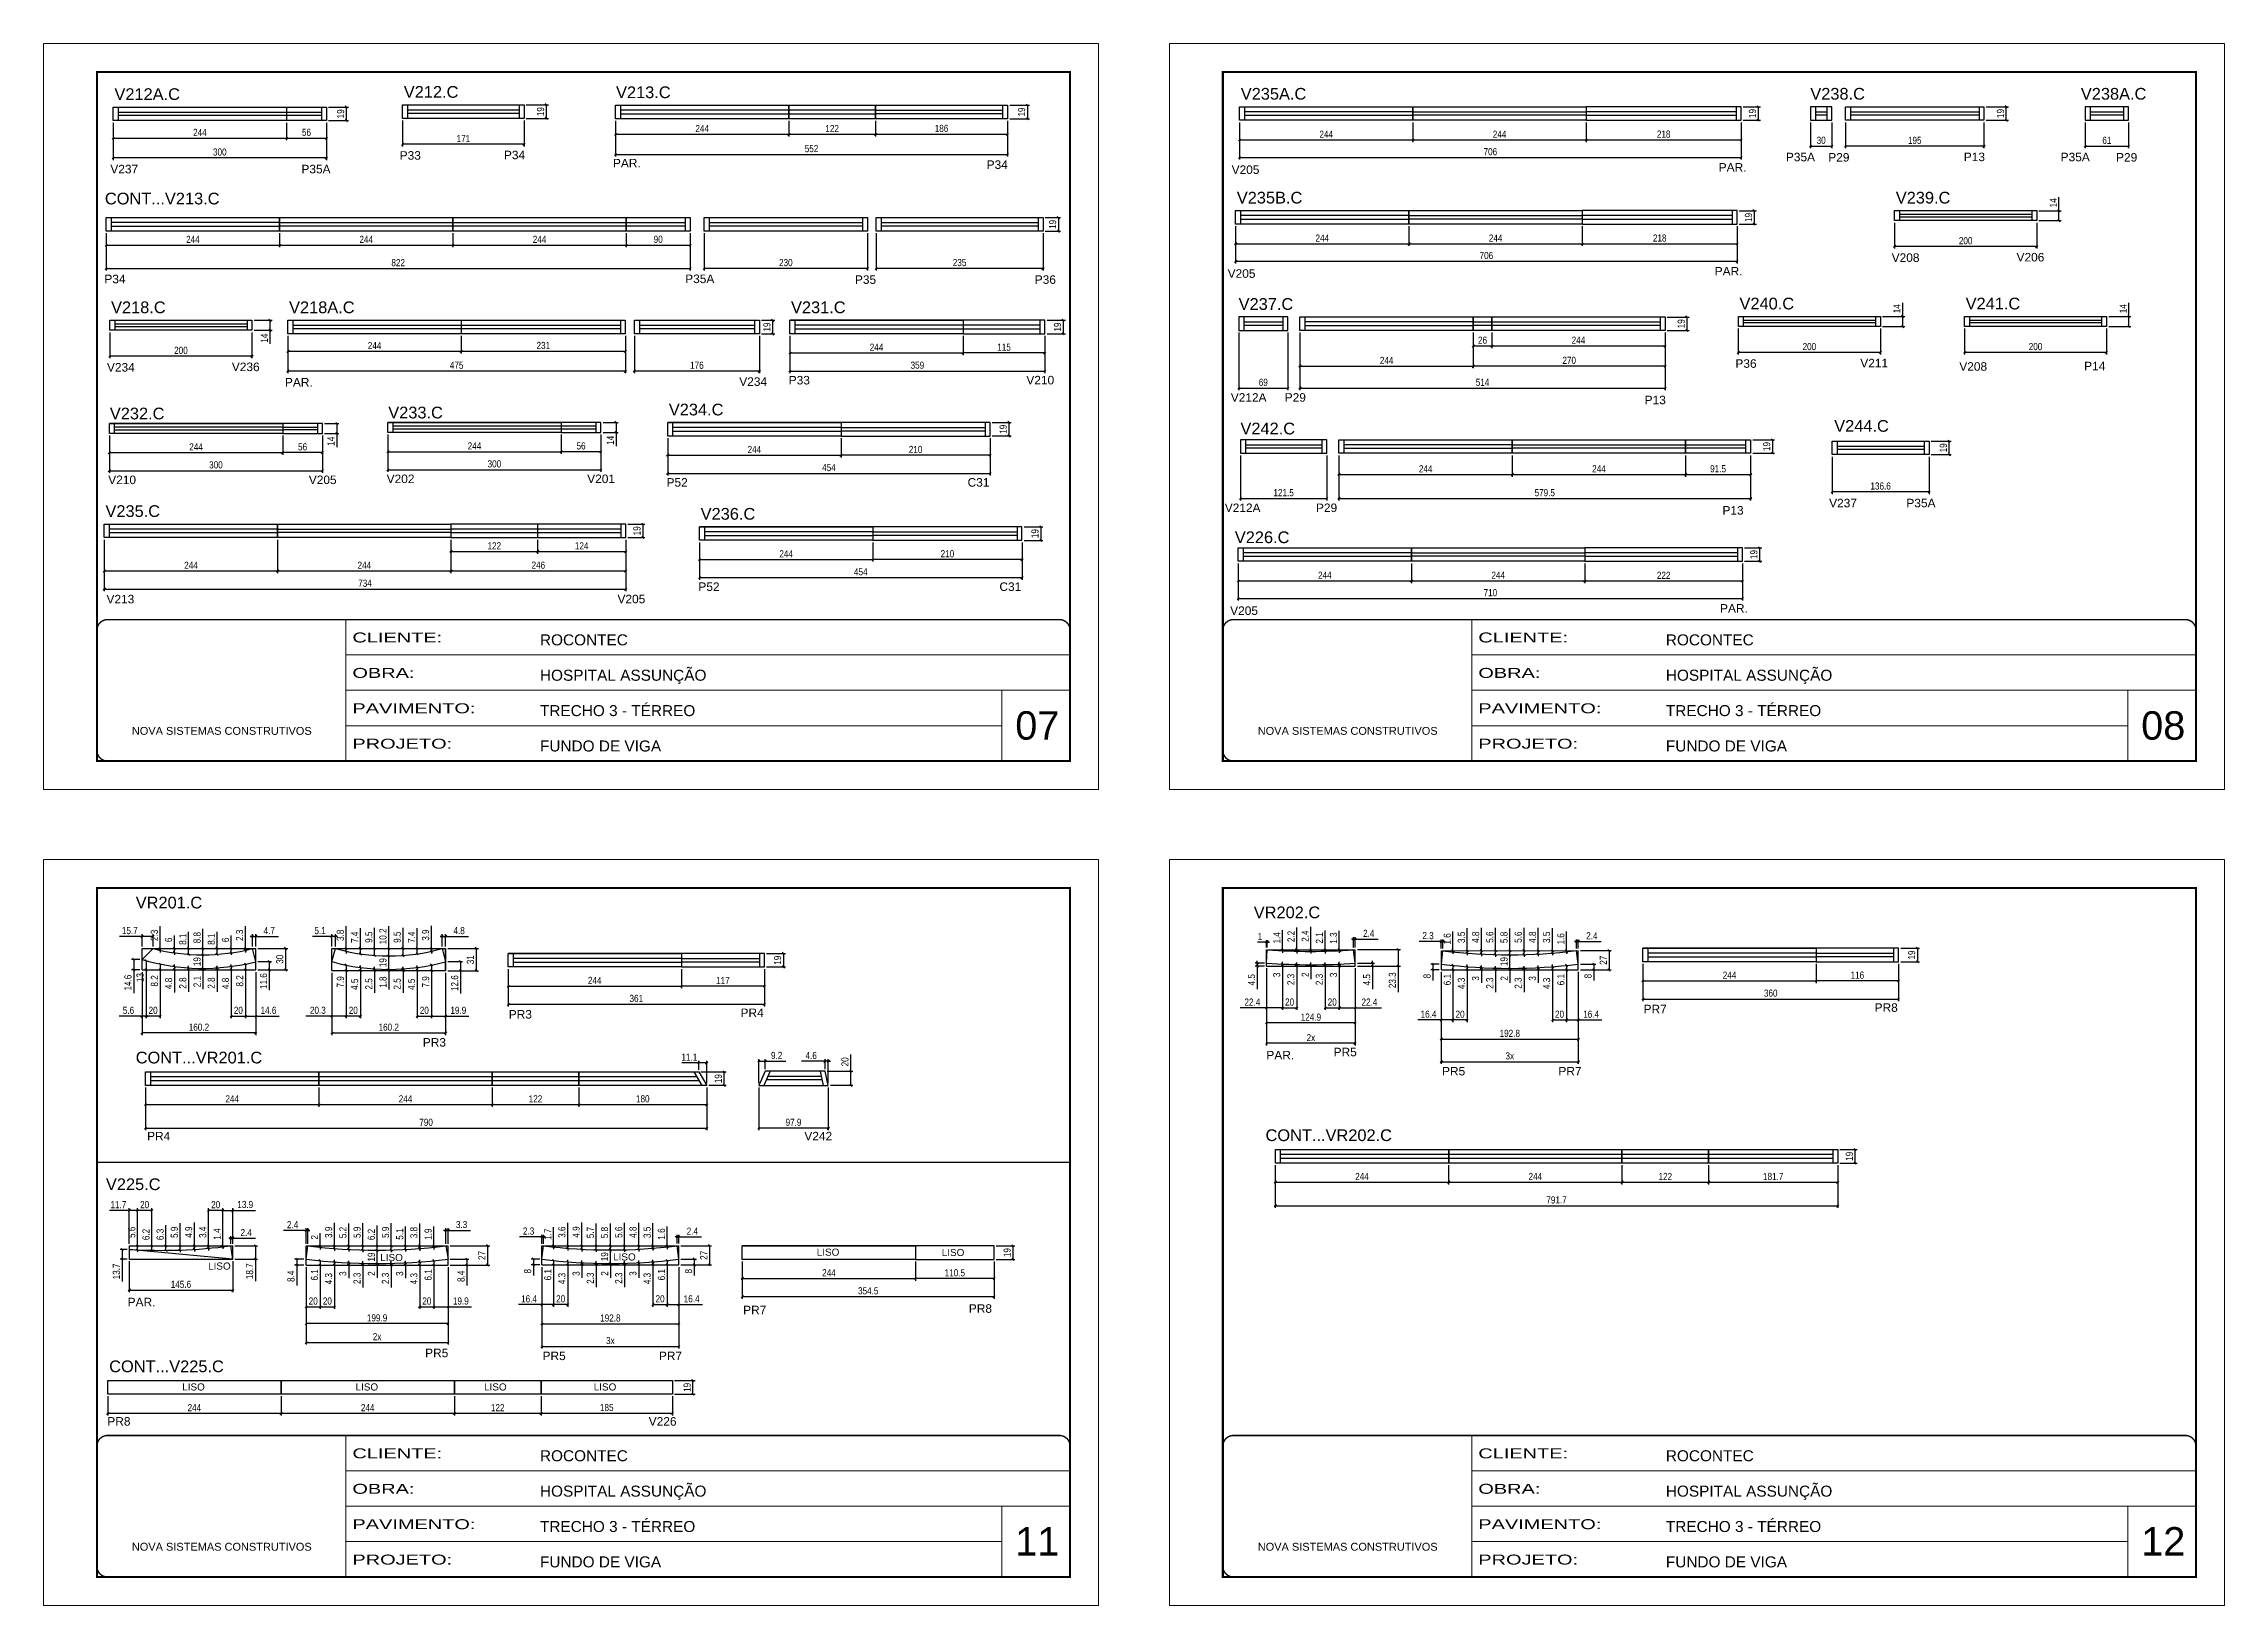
# Model space of a CAD drawing. Extents: x 5442 to 11695, y -218 to 3129.
# Drawn here: x 8625 to 11695, y -218 to 1980 of the extents above; entities that cross this region are included whole.
import ezdxf
from ezdxf.enums import TextEntityAlignment as Align

# ---------------------------------------------------------------- set-up
doc = ezdxf.new("R2010")
doc.units = 0
doc.linetypes.add('CONTINUO', pattern=[0])
doc.linetypes.add('DASHED', pattern=[0.75, 0.5, -0.25])
for name, color, linetype in [('5', 5, 'Continuous'), ('COTA', 241, 'Continuous'), ('Cotas', 1, 'Continuous'), ('NOMENCLATURA', 7, 'Continuous'), ('Painéis', 200, 'Continuous'), ('SARR_2.2x7', 40, 'Continuous'), ('SARR_EDITAR', 141, 'Continuous')]:
    doc.layers.add(name, color=color, linetype=linetype)
for name, color, linetype, lineweight in [('CARIMBO', 255, 'Continuous', 9), ('Escoras', 2, 'Continuous', 25), ('Folhas', 255, 'Continuous', 9), ('Romaneio', 3, 'Continuous', 13), ('SARRAFO DE PRESSAO', 251, 'DASHED', 9)]:
    doc.layers.add(name, color=color, linetype=linetype, lineweight=lineweight)
doc.styles.add('ARIAL', font='arial.ttf')
doc.styles.add('COTA TECNICA', font='techl___.ttf', dxfattribs={"height": 10})
doc.styles.add('COTA TECNICA-50', font='techl___.ttf', dxfattribs={"height": 10})
doc.styles.get("Standard").update_dxf_attribs({"font": 'arial.ttf'})
doc.styles.add('Tecnologia', font='')
doc.styles.get('Tecnologia').set_extended_font_data('Forgotten Futurist')
doc.dimstyles.new('COTA PAINEL-50', dxfattribs={"dimtxt": 10, "dimasz": 3, "dimexe": 3, "dimexo": 3, "dimgap": 3, "dimtad": 1, "dimdec": 1, "dimzin": 12, "dimdsep": 46, "dimtxsty": 'COTA TECNICA-50', "dimblk1": 'OBLIQUE', "dimblk2": 'OBLIQUE', "dimsah": 1, "dimcen": 0.9, "dimclrd": 4, "dimclre": 4, "dimclrt": 240, "dimadec": 1, "dimazin": 3, "dimtfac": 1, "dimtdec": 1, "dimtmove": 0, "dimatfit": 3, "dimfxl": 1, "dimtolj": 1, "dimtzin": 12, "dimarcsym": 0})
doc.dimstyles.new('PAINEL', dxfattribs={"dimtxt": 10, "dimasz": 3, "dimexe": 3, "dimexo": 3, "dimgap": 3, "dimtad": 1, "dimdec": 1, "dimzin": 12, "dimdsep": 46, "dimtxsty": 'COTA TECNICA', "dimblk1": 'OBLIQUE', "dimblk2": 'OBLIQUE', "dimsah": 1, "dimcen": 0.9, "dimclrd": 4, "dimclre": 4, "dimclrt": 240, "dimadec": 1, "dimazin": 3, "dimtfac": 1, "dimtdec": 1, "dimtmove": 0, "dimatfit": 3, "dimfxl": 1, "dimtolj": 1, "dimtzin": 12, "dimarcsym": 0})

msp = doc.modelspace()

# ---------------------------------------------------------------- texts
at = {"layer": '5', "linetype": 'Continuous'}
for s, rotation, p in [('P33', 359.99996, (9126.63, 1817.05)), ('P34', 359.99996, (9273.4, 1817.67)), ('PAR.', 359.99996, (9426.83, 1806.25)), ('P34', 359.99996, (9952.93, 1804.07)), ('PAR.', 359.99996, (10983.47, 1800.28)), ('P35A', 359.99996, (11078.09, 1814.81)), ('P29', 359.99996, (11137.72, 1814.39)), ('P13', 359.99996, (11328.54, 1815.01)), ('P35A', 359.99996, (11464.83, 1814.81)), ('P29', 359.99996, (11542.85, 1814.39)), ('V237', 359.99996, (8719.29, 1797.87)), ('P35A', 359.99996, (8988.3, 1797.87)), ('V205', 359.99996, (10297.81, 1797.02)), ('V205', 359.99996, (10292.2, 1650.81)), ('PAR.', 359.99996, (10977.86, 1654.07)), ('V208', 359.99996, (11226.99, 1673.18)), ('V206', 359.99996, (11402.76, 1673.8)), ('P34', 359.99996, (8710.92, 1643.11)), ('P35A', 359.99996, (9528.56, 1643.35)), ('P35', 359.99996, (9767.49, 1642.26)), ('P36', 359.99996, (10020.6, 1642.26)), ('P36', 359.99996, (11007, 1524.11)), ('V211', 359.99996, (11182.77, 1524.73)), ('V234', 359.99996, (8714.55, 1518.81)), ('V236', 359.99996, (8890.32, 1519.43)), ('PAR.', 359.99996, (8965.12, 1497.76)), ('V234', 359.99996, (9604.67, 1498.7)), ('P33', 359.99996, (9674.29, 1500.67)), ('V210', 359.99996, (10008.83, 1500.73)), ('V208', 359.99996, (11322.19, 1519.96)), ('P14', 359.99996, (11497.96, 1520.58)), ('V212A', 359.99996, (10296.59, 1476.33)), ('P29', 359.99996, (10372.51, 1476.33)), ('P13', 359.99996, (10879.22, 1472.78)), ('V210', 359.99996, (8716.33, 1360.38)), ('V205', 359.99996, (8998.66, 1360.44)), ('V202', 359.99996, (9108.27, 1361.76)), ('V201', 359.99996, (9390.61, 1361.81)), ('P52', 359.99996, (9502.3, 1356.76)), ('C31', 359.99996, (9926.1, 1356.81)), ('V212A', 359.99996, (10288.15, 1321)), ('P29', 359.99996, (10416.56, 1321)), ('P13', 359.99996, (10988.77, 1317.44)), ('V237', 359.99996, (11138.97, 1327.7)), ('P35A', 359.99996, (11247.69, 1327.7)), ('V213', 359.99996, (8713.85, 1192.46)), ('V205', 359.99996, (9433.22, 1192.63)), ('P52', 359.99996, (9547.11, 1209.94)), ('C31', 359.99996, (9970.9, 1210)), ('V205', 359.99996, (10295.74, 1176.21)), ('PAR.', 359.99996, (10985.39, 1179.46)), ('PR3', 359.99996, (9280.22, 607.99)), ('PR4', 359.99996, (9606.44, 610.08)), ('PR7', 359.99996, (10877.74, 615.38)), ('PR8', 359.99996, (11202.96, 617.47)), ('PR3', 359.99996, (9159.2, 568.53)), ('PAR.', 0.00004, (10346.74, 550.51)), ('PR5', 0.00004, (10441.4, 554.87)), ('PR5', 0.00004, (10593.99, 527.92)), ('PR7', 0.00004, (10757.8, 527.92)), ('PR4', 359.99996, (8771.05, 436.48)), ('V242', 359.99996, (9696.28, 436.48)), ('PAR.', 0.00004, (8743.65, 202.9)), ('PR7', 359.99996, (9610.14, 191.7)), ('PR8', 359.99996, (9927.86, 193.79)), ('PR5', 0.00004, (9162.47, 131.3)), ('PR5', 0.00004, (9327.74, 127.19)), ('PR7', 0.00004, (9491.56, 127.19)), ('PR8', 359.99996, (8715.05, 34.92)), ('V226', 359.99996, (9477.19, 34.92))]:
    msp.add_text(s, height=12, rotation=rotation, dxfattribs=at).set_placement(p)
at = {"layer": 'CARIMBO', "style": 'ARIAL'}
for s, p in [('07', (9993.21, 1000.61)), ('08', (11578.21, 1000.61)), ('11', (9993.21, -147.96)), ('12', (11578.21, -147.96))]:
    msp.add_text(s, height=40, dxfattribs=at).set_placement(p)
at = {"layer": 'NOMENCLATURA', "linetype": 'Continuous'}
for s, p in [('V212A.C', (8725.07, 1901.1)), ('V212.C', (9132.41, 1904.24)), ('V213.C', (9431.2, 1903.69)), ('V235A.C', (10310.67, 1901.58)), ('V238.C', (11112.46, 1901.58)), ('V238A.C', (11493.31, 1901.58)), ('CONT...V213.C', (8711.62, 1754.12)), ('V235B.C', (10305.07, 1755.37)), ('V239.C', (11232.76, 1755.37)), ('V218.C', (8720.32, 1601)), ('V218A.C', (8970.9, 1601)), ('V231.C', (9677.5, 1601)), ('V237.C', (10307.65, 1605.67)), ('V240.C', (11012.77, 1606.3)), ('V241.C', (11331.12, 1606.3)), ('V234.C', (9505.51, 1457.09)), ('V232.C', (8718.6, 1451.49)), ('V233.C', (9110.55, 1452.86)), ('V242.C', (10310.21, 1430.37)), ('V244.C', (11146.09, 1434.07)), ('V235.C', (8712.43, 1314.13)), ('V236.C', (9550.31, 1310.27)), ('V226.C', (10302.29, 1277.28)), ('VR201.C', (8755.02, 763.04)), ('VR202.C', (10328.95, 749.24)), ('CONT...VR201.C', (8755.02, 544.84)), ('CONT...VR202.C', (10345.51, 435.53)), ('V225.C', (8713.08, 366.53)), ('CONT...V225.C', (8717.67, 110.18))]:
    msp.add_text(s, height=16.5, dxfattribs=at).set_placement(p)
at = {"layer": 'Romaneio', "color": 7, "style": 'ARIAL'}
for p in [(9115.15, 271.61), (9442.95, 272.41), (9729.64, 279.14), (9905.62, 278.71), (8872.81, 259.56), (8836.35, 89.41), (9080.35, 89.41), (9261.3, 89.41), (9415.69, 89.41)]:
    msp.add_text('LISO', height=10, dxfattribs=at).set_placement(p, align=Align.MIDDLE_CENTER)

# ---------------------------------------------------------------- blocks, each defined once
blk = doc.blocks.new('9999999999')
at = {"color": 30, "linetype": 'CONTINUO'}
for p, q in [((98564.6, 34230.2), (98564.6, 34429.4)), ((98564.6, 34379.6), (99584, 34379.6)), ((98564.6, 34329.8), (99488, 34329.8)), ((99584, 34329.8), (99488, 34329.8)), ((99488, 34329.8), (99488, 34230.2)), ((98564.6, 34280), (99488, 34280))]:
    blk.add_line(p, q, dxfattribs=at)
at = {"color": 30, "linetype": 'CONTINUO', "const_width": 2}
blk.add_lwpolyline([(99584, 34230.2), (99584, 34414.4, 0.414214), (99569, 34429.4), (98229, 34429.4, 0.414214), (98214, 34414.4), (98214, 34245.2, 0.414214), (98229, 34230.2), (99584, 34230.2)], format="xyb", dxfattribs=at)
at = {"layer": 'Folhas'}
blk.add_lwpolyline([(98139, 34190.2), (99624, 34190.2), (99624, 35240.2), (98139, 35240.2)], close=True, dxfattribs=at)
at = {"layer": 'Folhas', "color": 30, "const_width": 3}
blk.add_lwpolyline([(98214, 34230.2), (99584, 34230.2), (99584, 35200.2), (98214, 35200.2)], close=True, dxfattribs=at)
at = {"color": 7, "linetype": 'Continuous', "ltscale": 5, "style": 'ARIAL'}
for s, height, p in [('ROCONTEC', 15.48, (98837.7, 34393.1)), ('HOSPITAL ASSUNÇÃO', 15.483, (98837.7, 34343.3)), ('TRECHO 3 - TÉRREO', 15.483, (98837.7, 34293.5)), ('NOVA SISTEMAS CONSTRUTIVOS', 11.059, (98263.2, 34267.2)), ('FUNDO DE VIGA', 15.483, (98837.7, 34243.7))]:
    blk.add_text(s, height=height, dxfattribs=at).set_placement(p)
at = {"layer": 'Folhas', "color": 7, "style": 'Tecnologia', "width": 1.5}
for s, p in [('CLIENTE:', (98573.7, 34397.2)), ('OBRA:', (98573.7, 34347.3)), ('PAVIMENTO:', (98573.7, 34297.5)), ('PROJETO:', (98573.7, 34247.7))]:
    blk.add_text(s, height=14, dxfattribs=at).set_placement(p)
blk = doc.blocks.new('_Oblique')
at = {"color": 0, "linetype": 'ByBlock', "lineweight": -2}
blk.add_line((-0.5, -0.5), (0.5, 0.5), dxfattribs=at)
blk = doc.blocks.new('*D262')
at = {"layer": 'COTA', "color": 4, "linetype": 'ByBlock', "lineweight": -2, "transparency": 16777216}
for p, q in [((8723.4, 1869.1), (8723.4, 1816.6)), ((9023.4, 1869.1), (9023.4, 1816.6)), ((9023.4, 1819.6), (8723.4, 1819.6))]:
    blk.add_line(p, q, dxfattribs=at)
at = {"layer": 'Defpoints', "color": 0, "linetype": 'ByBlock', "transparency": 16777216}
for p in [(8723.4, 1872.1), (9023.4, 1872.1), (8723.4, 1819.6)]:
    blk.add_point(p, dxfattribs=at)
at = {"layer": 'COTA', "color": 4, "linetype": 'ByBlock', "lineweight": -2, "transparency": 16777216, "xscale": 3, "yscale": 3, "zscale": 3, "rotation": 180}
blk.add_blockref('_Oblique', (8723.4, 1819.6), dxfattribs=at)
at = {"layer": 'COTA', "color": 4, "linetype": 'ByBlock', "lineweight": -2, "transparency": 16777216, "xscale": 3, "yscale": 3, "zscale": 3}
blk.add_blockref('_Oblique', (9023.4, 1819.6), dxfattribs=at)
at = {"layer": 'COTA', "color": 240, "linetype": 'ByBlock', "transparency": 16777216, "insert": (8873.4, 1827.8), "char_height": 10, "attachment_point": 5, "style": 'COTA TECNICA-50'}
blk.add_mtext('\\A1;300', dxfattribs=at)
blk = doc.blocks.new('*D263')
at = {"layer": 'COTA', "color": 4, "linetype": 'ByBlock', "lineweight": -2, "transparency": 16777216}
for p, q in [((9430.4, 1871.7), (9430.4, 1849.8)), ((9430.4, 1852.8), (9674.4, 1852.8)), ((9674.4, 1871.7), (9674.4, 1849.8))]:
    blk.add_line(p, q, dxfattribs=at)
at = {"layer": 'Defpoints', "color": 0, "linetype": 'ByBlock', "transparency": 16777216}
for p in [(9430.4, 1874.7), (9674.4, 1874.7), (9674.4, 1852.8)]:
    blk.add_point(p, dxfattribs=at)
at = {"layer": 'COTA', "color": 4, "linetype": 'ByBlock', "lineweight": -2, "transparency": 16777216, "xscale": 3, "yscale": 3, "zscale": 3, "rotation": 180}
blk.add_blockref('_Oblique', (9430.4, 1852.8), dxfattribs=at)
at = {"layer": 'COTA', "color": 4, "linetype": 'ByBlock', "lineweight": -2, "transparency": 16777216, "xscale": 3, "yscale": 3, "zscale": 3}
blk.add_blockref('_Oblique', (9674.4, 1852.8), dxfattribs=at)
at = {"layer": 'COTA', "color": 240, "linetype": 'ByBlock', "transparency": 16777216, "insert": (9552.4, 1860.9), "char_height": 10, "attachment_point": 5, "style": 'COTA TECNICA-50'}
blk.add_mtext('\\A1;244', dxfattribs=at)
blk = doc.blocks.new('*D264')
at = {"layer": 'COTA', "color": 4, "linetype": 'ByBlock', "lineweight": -2, "transparency": 16777216}
for p, q in [((9674.4, 1871.7), (9674.4, 1849.8)), ((9674.4, 1852.8), (9796.4, 1852.8)), ((9796.4, 1871.7), (9796.4, 1849.8))]:
    blk.add_line(p, q, dxfattribs=at)
at = {"layer": 'Defpoints', "color": 0, "linetype": 'ByBlock', "transparency": 16777216}
for p in [(9674.4, 1874.7), (9796.4, 1874.7), (9796.4, 1852.8)]:
    blk.add_point(p, dxfattribs=at)
at = {"layer": 'COTA', "color": 4, "linetype": 'ByBlock', "lineweight": -2, "transparency": 16777216, "xscale": 3, "yscale": 3, "zscale": 3, "rotation": 180}
blk.add_blockref('_Oblique', (9674.4, 1852.8), dxfattribs=at)
at = {"layer": 'COTA', "color": 4, "linetype": 'ByBlock', "lineweight": -2, "transparency": 16777216, "xscale": 3, "yscale": 3, "zscale": 3}
blk.add_blockref('_Oblique', (9796.4, 1852.8), dxfattribs=at)
at = {"layer": 'COTA', "color": 240, "linetype": 'ByBlock', "transparency": 16777216, "insert": (9735.4, 1860.9), "char_height": 10, "attachment_point": 5, "style": 'COTA TECNICA-50'}
blk.add_mtext('\\A1;122', dxfattribs=at)
blk = doc.blocks.new('*D265')
at = {"layer": 'COTA', "color": 4, "linetype": 'ByBlock', "lineweight": -2, "transparency": 16777216}
for p, q in [((9796.4, 1871.7), (9796.4, 1849.8)), ((9796.4, 1852.8), (9982.4, 1852.8)), ((9982.4, 1871.7), (9982.4, 1849.8))]:
    blk.add_line(p, q, dxfattribs=at)
at = {"layer": 'Defpoints', "color": 0, "linetype": 'ByBlock', "transparency": 16777216}
for p in [(9796.4, 1874.7), (9982.4, 1874.7), (9982.4, 1852.8)]:
    blk.add_point(p, dxfattribs=at)
at = {"layer": 'COTA', "color": 4, "linetype": 'ByBlock', "lineweight": -2, "transparency": 16777216, "xscale": 3, "yscale": 3, "zscale": 3, "rotation": 180}
blk.add_blockref('_Oblique', (9796.4, 1852.8), dxfattribs=at)
at = {"layer": 'COTA', "color": 4, "linetype": 'ByBlock', "lineweight": -2, "transparency": 16777216, "xscale": 3, "yscale": 3, "zscale": 3}
blk.add_blockref('_Oblique', (9982.4, 1852.8), dxfattribs=at)
at = {"layer": 'COTA', "color": 240, "linetype": 'ByBlock', "transparency": 16777216, "insert": (9889.4, 1861), "char_height": 10, "attachment_point": 5, "style": 'COTA TECNICA-50'}
blk.add_mtext('\\A1;186', dxfattribs=at)
blk = doc.blocks.new('*D266')
at = {"layer": 'Defpoints', "color": 0, "linetype": 'ByBlock', "transparency": 16777216}
for p in [(9430.4, 1874.7), (9982.4, 1874.7), (9982.4, 1824.5)]:
    blk.add_point(p, dxfattribs=at)
at = {"layer": 'Romaneio', "color": 4, "linetype": 'ByBlock', "lineweight": -2, "transparency": 16777216}
for p, q in [((9430.4, 1871.7), (9430.4, 1821.5)), ((9982.4, 1871.7), (9982.4, 1821.5)), ((9430.4, 1824.5), (9982.4, 1824.5))]:
    blk.add_line(p, q, dxfattribs=at)
at = {"layer": 'Romaneio', "color": 4, "linetype": 'ByBlock', "lineweight": -2, "transparency": 16777216, "xscale": 3, "yscale": 3, "zscale": 3, "rotation": 180}
blk.add_blockref('_Oblique', (9430.4, 1824.5), dxfattribs=at)
at = {"layer": 'Romaneio', "color": 4, "linetype": 'ByBlock', "lineweight": -2, "transparency": 16777216, "xscale": 3, "yscale": 3, "zscale": 3}
blk.add_blockref('_Oblique', (9982.4, 1824.5), dxfattribs=at)
at = {"layer": 'Romaneio', "color": 240, "linetype": 'ByBlock', "transparency": 16777216, "insert": (9706.4, 1832.6), "char_height": 10, "attachment_point": 5, "style": 'COTA TECNICA-50'}
blk.add_mtext('\\A1;552', dxfattribs=at)
blk = doc.blocks.new('*D267')
at = {"layer": 'COTA', "color": 4, "linetype": 'ByBlock', "lineweight": -2, "transparency": 16777216}
for p, q in [((9555.2, 1713.5), (9555.2, 1661)), ((9785.2, 1713.5), (9785.2, 1661)), ((9785.2, 1664), (9555.2, 1664))]:
    blk.add_line(p, q, dxfattribs=at)
at = {"layer": 'Defpoints', "color": 0, "linetype": 'ByBlock', "transparency": 16777216}
for p in [(9555.2, 1716.5), (9785.2, 1716.5), (9555.2, 1664)]:
    blk.add_point(p, dxfattribs=at)
at = {"layer": 'COTA', "color": 4, "linetype": 'ByBlock', "lineweight": -2, "transparency": 16777216, "xscale": 3, "yscale": 3, "zscale": 3, "rotation": 180}
blk.add_blockref('_Oblique', (9555.2, 1664), dxfattribs=at)
at = {"layer": 'COTA', "color": 4, "linetype": 'ByBlock', "lineweight": -2, "transparency": 16777216, "xscale": 3, "yscale": 3, "zscale": 3}
blk.add_blockref('_Oblique', (9785.2, 1664), dxfattribs=at)
at = {"layer": 'COTA', "color": 240, "linetype": 'ByBlock', "transparency": 16777216, "insert": (9670.2, 1672.2), "char_height": 10, "attachment_point": 5, "style": 'COTA TECNICA-50'}
blk.add_mtext('\\A1;230', dxfattribs=at)
blk = doc.blocks.new('*D268')
at = {"layer": 'COTA', "color": 4, "linetype": 'ByBlock', "lineweight": -2, "transparency": 16777216}
for p, q in [((9797.3, 1713.5), (9797.3, 1661)), ((10032.3, 1713.5), (10032.3, 1661)), ((10032.3, 1664), (9797.3, 1664))]:
    blk.add_line(p, q, dxfattribs=at)
at = {"layer": 'Defpoints', "color": 0, "linetype": 'ByBlock', "transparency": 16777216}
for p in [(9797.3, 1716.5), (10032.3, 1716.5), (9797.3, 1664)]:
    blk.add_point(p, dxfattribs=at)
at = {"layer": 'COTA', "color": 4, "linetype": 'ByBlock', "lineweight": -2, "transparency": 16777216, "xscale": 3, "yscale": 3, "zscale": 3, "rotation": 180}
blk.add_blockref('_Oblique', (9797.3, 1664), dxfattribs=at)
at = {"layer": 'COTA', "color": 4, "linetype": 'ByBlock', "lineweight": -2, "transparency": 16777216, "xscale": 3, "yscale": 3, "zscale": 3}
blk.add_blockref('_Oblique', (10032.3, 1664), dxfattribs=at)
at = {"layer": 'COTA', "color": 240, "linetype": 'ByBlock', "transparency": 16777216, "insert": (9914.8, 1672.2), "char_height": 10, "attachment_point": 5, "style": 'COTA TECNICA-50'}
blk.add_mtext('\\A1;235', dxfattribs=at)
blk = doc.blocks.new('*D269')
at = {"layer": 'Defpoints', "color": 0, "linetype": 'ByBlock', "transparency": 16777216}
for p in [(10032.3, 1735.5), (10032.3, 1716.5), (10053.9, 1716.5)]:
    blk.add_point(p, dxfattribs=at)
at = {"layer": 'Romaneio', "color": 4, "linetype": 'ByBlock', "lineweight": -2, "transparency": 16777216}
for p, q in [((10035.3, 1735.5), (10056.9, 1735.5)), ((10053.9, 1735.5), (10053.9, 1716.5)), ((10035.3, 1716.5), (10056.9, 1716.5))]:
    blk.add_line(p, q, dxfattribs=at)
at = {"layer": 'Romaneio', "color": 4, "linetype": 'ByBlock', "lineweight": -2, "transparency": 16777216, "xscale": 3, "yscale": 3, "zscale": 3}
for p, rotation in [((10053.9, 1735.5), 90), ((10053.9, 1716.5), 270)]:
    blk.add_blockref('_Oblique', p, dxfattribs=dict(at, rotation=rotation))
at = {"layer": 'Romaneio', "color": 240, "linetype": 'ByBlock', "transparency": 16777216, "insert": (10045.8, 1726), "char_height": 10, "attachment_point": 5, "rotation": 90, "style": 'COTA TECNICA-50'}
blk.add_mtext('\\A1;19', dxfattribs=at)
blk = doc.blocks.new('*D270')
at = {"layer": 'Defpoints', "color": 0, "linetype": 'ByBlock', "transparency": 16777216}
for p in [(9023.4, 1891.1), (9051.6, 1891.1), (9023.4, 1872.1)]:
    blk.add_point(p, dxfattribs=at)
at = {"layer": 'Romaneio', "color": 4, "linetype": 'ByBlock', "lineweight": -2, "transparency": 16777216}
for p, q in [((9026.4, 1891.1), (9054.6, 1891.1)), ((9051.6, 1872.1), (9051.6, 1891.1)), ((9026.4, 1872.1), (9054.6, 1872.1))]:
    blk.add_line(p, q, dxfattribs=at)
at = {"layer": 'Romaneio', "color": 4, "linetype": 'ByBlock', "lineweight": -2, "transparency": 16777216, "xscale": 3, "yscale": 3, "zscale": 3}
for p, rotation in [((9051.6, 1891.1), 90), ((9051.6, 1872.1), 270)]:
    blk.add_blockref('_Oblique', p, dxfattribs=dict(at, rotation=rotation))
at = {"layer": 'Romaneio', "color": 240, "linetype": 'ByBlock', "transparency": 16777216, "insert": (9043.5, 1881.6), "char_height": 10, "attachment_point": 5, "rotation": 90, "style": 'COTA TECNICA-50'}
blk.add_mtext('\\A1;19', dxfattribs=at)
blk = doc.blocks.new('*D271')
at = {"layer": 'COTA', "color": 4, "linetype": 'ByBlock', "lineweight": -2, "transparency": 16777216}
for p, q in [((8718.7, 1574), (8718.7, 1537.5)), ((8918.7, 1574), (8918.7, 1537.5)), ((8918.7, 1540.5), (8718.7, 1540.5))]:
    blk.add_line(p, q, dxfattribs=at)
at = {"layer": 'Defpoints', "color": 0, "linetype": 'ByBlock', "transparency": 16777216}
for p in [(8718.7, 1577), (8918.7, 1577), (8718.7, 1540.5)]:
    blk.add_point(p, dxfattribs=at)
at = {"layer": 'COTA', "color": 4, "linetype": 'ByBlock', "lineweight": -2, "transparency": 16777216, "xscale": 3, "yscale": 3, "zscale": 3, "rotation": 180}
blk.add_blockref('_Oblique', (8718.7, 1540.5), dxfattribs=at)
at = {"layer": 'COTA', "color": 4, "linetype": 'ByBlock', "lineweight": -2, "transparency": 16777216, "xscale": 3, "yscale": 3, "zscale": 3}
blk.add_blockref('_Oblique', (8918.7, 1540.5), dxfattribs=at)
at = {"layer": 'COTA', "color": 240, "linetype": 'ByBlock', "transparency": 16777216, "insert": (8818.7, 1548.6), "char_height": 10, "attachment_point": 5, "style": 'COTA TECNICA-50'}
blk.add_mtext('\\A1;200', dxfattribs=at)
blk = doc.blocks.new('*D272')
at = {"layer": 'Defpoints', "color": 0, "linetype": 'ByBlock', "transparency": 16777216}
for p in [(8918.7, 1591), (8918.7, 1577), (8944, 1591)]:
    blk.add_point(p, dxfattribs=at)
at = {"layer": 'Romaneio', "color": 4, "linetype": 'ByBlock', "lineweight": -2, "transparency": 16777216}
for p, q in [((8921.7, 1591), (8947, 1591)), ((8921.7, 1577), (8947, 1577)), ((8944, 1591), (8944, 1577)), ((8944, 1577), (8944, 1557.9))]:
    blk.add_line(p, q, dxfattribs=at)
at = {"layer": 'Romaneio', "color": 4, "linetype": 'ByBlock', "lineweight": -2, "transparency": 16777216, "xscale": 3, "yscale": 3, "zscale": 3}
for p, rotation in [((8944, 1591), 90), ((8944, 1577), 270)]:
    blk.add_blockref('_Oblique', p, dxfattribs=dict(at, rotation=rotation))
at = {"layer": 'Romaneio', "color": 240, "linetype": 'ByBlock', "transparency": 16777216, "insert": (8936, 1565.9), "char_height": 10, "attachment_point": 5, "rotation": 90, "style": 'COTA TECNICA-50'}
blk.add_mtext('\\A1;14', dxfattribs=at)
blk = doc.blocks.new('*D273')
at = {"layer": 'COTA', "color": 4, "linetype": 'ByBlock', "lineweight": -2, "transparency": 16777216}
for p, q in [((8961.9, 1428.7), (8961.9, 1401.7)), ((9017.9, 1428.7), (9017.9, 1401.7)), ((9017.9, 1404.7), (8961.9, 1404.7))]:
    blk.add_line(p, q, dxfattribs=at)
at = {"layer": 'Defpoints', "color": 0, "linetype": 'ByBlock', "transparency": 16777216}
for p in [(8961.9, 1431.7), (9017.9, 1431.7), (8961.9, 1404.7)]:
    blk.add_point(p, dxfattribs=at)
at = {"layer": 'COTA', "color": 4, "linetype": 'ByBlock', "lineweight": -2, "transparency": 16777216, "xscale": 3, "yscale": 3, "zscale": 3, "rotation": 180}
blk.add_blockref('_Oblique', (8961.9, 1404.7), dxfattribs=at)
at = {"layer": 'COTA', "color": 4, "linetype": 'ByBlock', "lineweight": -2, "transparency": 16777216, "xscale": 3, "yscale": 3, "zscale": 3}
blk.add_blockref('_Oblique', (9017.9, 1404.7), dxfattribs=at)
at = {"layer": 'COTA', "color": 240, "linetype": 'ByBlock', "transparency": 16777216, "insert": (8989.9, 1412.8), "char_height": 10, "attachment_point": 5, "style": 'COTA TECNICA-50'}
blk.add_mtext('\\A1;56', dxfattribs=at)
blk = doc.blocks.new('*D274')
at = {"layer": 'COTA', "color": 4, "linetype": 'ByBlock', "lineweight": -2, "transparency": 16777216}
for p, q in [((8717.9, 1428.7), (8717.9, 1401.7)), ((8961.9, 1428.7), (8961.9, 1401.7)), ((8717.9, 1404.7), (8961.9, 1404.7))]:
    blk.add_line(p, q, dxfattribs=at)
at = {"layer": 'Defpoints', "color": 0, "linetype": 'ByBlock', "transparency": 16777216}
for p in [(8717.9, 1431.7), (8961.9, 1431.7), (8961.9, 1404.7)]:
    blk.add_point(p, dxfattribs=at)
at = {"layer": 'COTA', "color": 4, "linetype": 'ByBlock', "lineweight": -2, "transparency": 16777216, "xscale": 3, "yscale": 3, "zscale": 3, "rotation": 180}
blk.add_blockref('_Oblique', (8717.9, 1404.7), dxfattribs=at)
at = {"layer": 'COTA', "color": 4, "linetype": 'ByBlock', "lineweight": -2, "transparency": 16777216, "xscale": 3, "yscale": 3, "zscale": 3}
blk.add_blockref('_Oblique', (8961.9, 1404.7), dxfattribs=at)
at = {"layer": 'COTA', "color": 240, "linetype": 'ByBlock', "transparency": 16777216, "insert": (8839.9, 1412.7), "char_height": 10, "attachment_point": 5, "style": 'COTA TECNICA-50'}
blk.add_mtext('\\A1;244', dxfattribs=at)
blk = doc.blocks.new('*D275')
at = {"layer": 'Defpoints', "color": 0, "linetype": 'ByBlock', "transparency": 16777216}
for p in [(9017.9, 1445.7), (9017.9, 1431.7), (9038, 1431.7)]:
    blk.add_point(p, dxfattribs=at)
at = {"layer": 'Romaneio', "color": 4, "linetype": 'ByBlock', "lineweight": -2, "transparency": 16777216}
for p, q in [((9020.9, 1445.7), (9041, 1445.7)), ((9038, 1445.7), (9038, 1431.7)), ((9020.9, 1431.7), (9041, 1431.7)), ((9038, 1431.7), (9038, 1412.6))]:
    blk.add_line(p, q, dxfattribs=at)
at = {"layer": 'Romaneio', "color": 4, "linetype": 'ByBlock', "lineweight": -2, "transparency": 16777216, "xscale": 3, "yscale": 3, "zscale": 3}
for p, rotation in [((9038, 1445.7), 90), ((9038, 1431.7), 270)]:
    blk.add_blockref('_Oblique', p, dxfattribs=dict(at, rotation=rotation))
at = {"layer": 'Romaneio', "color": 240, "linetype": 'ByBlock', "transparency": 16777216, "insert": (9029.9, 1420.6), "char_height": 10, "attachment_point": 5, "rotation": 90, "style": 'COTA TECNICA-50'}
blk.add_mtext('\\A1;14', dxfattribs=at)
blk = doc.blocks.new('*D276')
at = {"layer": 'Defpoints', "color": 0, "linetype": 'ByBlock', "transparency": 16777216}
for p in [(8717.9, 1431.7), (9017.9, 1431.7), (9017.9, 1379.2)]:
    blk.add_point(p, dxfattribs=at)
at = {"layer": 'Romaneio', "color": 4, "linetype": 'ByBlock', "lineweight": -2, "transparency": 16777216}
for p, q in [((8717.9, 1428.7), (8717.9, 1376.2)), ((9017.9, 1428.7), (9017.9, 1376.2)), ((8717.9, 1379.2), (9017.9, 1379.2))]:
    blk.add_line(p, q, dxfattribs=at)
at = {"layer": 'Romaneio', "color": 4, "linetype": 'ByBlock', "lineweight": -2, "transparency": 16777216, "xscale": 3, "yscale": 3, "zscale": 3, "rotation": 180}
blk.add_blockref('_Oblique', (8717.9, 1379.2), dxfattribs=at)
at = {"layer": 'Romaneio', "color": 4, "linetype": 'ByBlock', "lineweight": -2, "transparency": 16777216, "xscale": 3, "yscale": 3, "zscale": 3}
blk.add_blockref('_Oblique', (9017.9, 1379.2), dxfattribs=at)
at = {"layer": 'Romaneio', "color": 240, "linetype": 'ByBlock', "transparency": 16777216, "insert": (8867.9, 1387.4), "char_height": 10, "attachment_point": 5, "style": 'COTA TECNICA-50'}
blk.add_mtext('\\A1;300', dxfattribs=at)
blk = doc.blocks.new('*D277')
at = {"layer": 'COTA', "color": 4, "linetype": 'ByBlock', "lineweight": -2, "transparency": 16777216}
for p, q in [((9353.9, 1430.1), (9353.9, 1403)), ((9409.9, 1430.1), (9409.9, 1403)), ((9409.9, 1406), (9353.9, 1406))]:
    blk.add_line(p, q, dxfattribs=at)
at = {"layer": 'Defpoints', "color": 0, "linetype": 'ByBlock', "transparency": 16777216}
for p in [(9353.9, 1433.1), (9409.9, 1433.1), (9353.9, 1406)]:
    blk.add_point(p, dxfattribs=at)
at = {"layer": 'COTA', "color": 4, "linetype": 'ByBlock', "lineweight": -2, "transparency": 16777216, "xscale": 3, "yscale": 3, "zscale": 3, "rotation": 180}
blk.add_blockref('_Oblique', (9353.9, 1406), dxfattribs=at)
at = {"layer": 'COTA', "color": 4, "linetype": 'ByBlock', "lineweight": -2, "transparency": 16777216, "xscale": 3, "yscale": 3, "zscale": 3}
blk.add_blockref('_Oblique', (9409.9, 1406), dxfattribs=at)
at = {"layer": 'COTA', "color": 240, "linetype": 'ByBlock', "transparency": 16777216, "insert": (9381.9, 1414.1), "char_height": 10, "attachment_point": 5, "style": 'COTA TECNICA-50'}
blk.add_mtext('\\A1;56', dxfattribs=at)
blk = doc.blocks.new('*D278')
at = {"layer": 'COTA', "color": 4, "linetype": 'ByBlock', "lineweight": -2, "transparency": 16777216}
for p, q in [((9109.9, 1430.1), (9109.9, 1403)), ((9353.9, 1430.1), (9353.9, 1403)), ((9109.9, 1406), (9353.9, 1406))]:
    blk.add_line(p, q, dxfattribs=at)
at = {"layer": 'Defpoints', "color": 0, "linetype": 'ByBlock', "transparency": 16777216}
for p in [(9109.9, 1433.1), (9353.9, 1433.1), (9353.9, 1406)]:
    blk.add_point(p, dxfattribs=at)
at = {"layer": 'COTA', "color": 4, "linetype": 'ByBlock', "lineweight": -2, "transparency": 16777216, "xscale": 3, "yscale": 3, "zscale": 3, "rotation": 180}
blk.add_blockref('_Oblique', (9109.9, 1406), dxfattribs=at)
at = {"layer": 'COTA', "color": 4, "linetype": 'ByBlock', "lineweight": -2, "transparency": 16777216, "xscale": 3, "yscale": 3, "zscale": 3}
blk.add_blockref('_Oblique', (9353.9, 1406), dxfattribs=at)
at = {"layer": 'COTA', "color": 240, "linetype": 'ByBlock', "transparency": 16777216, "insert": (9231.9, 1414.1), "char_height": 10, "attachment_point": 5, "style": 'COTA TECNICA-50'}
blk.add_mtext('\\A1;244', dxfattribs=at)
blk = doc.blocks.new('*D279')
at = {"layer": 'Defpoints', "color": 0, "linetype": 'ByBlock', "transparency": 16777216}
for p in [(9409.9, 1447.1), (9409.9, 1433.1), (9431.2, 1433.1)]:
    blk.add_point(p, dxfattribs=at)
at = {"layer": 'Romaneio', "color": 4, "linetype": 'ByBlock', "lineweight": -2, "transparency": 16777216}
for p, q in [((9412.9, 1447.1), (9434.2, 1447.1)), ((9431.2, 1447.1), (9431.2, 1433.1)), ((9412.9, 1433.1), (9434.2, 1433.1)), ((9431.2, 1433.1), (9431.2, 1413.9))]:
    blk.add_line(p, q, dxfattribs=at)
at = {"layer": 'Romaneio', "color": 4, "linetype": 'ByBlock', "lineweight": -2, "transparency": 16777216, "xscale": 3, "yscale": 3, "zscale": 3}
for p, rotation in [((9431.2, 1447.1), 90), ((9431.2, 1433.1), 270)]:
    blk.add_blockref('_Oblique', p, dxfattribs=dict(at, rotation=rotation))
at = {"layer": 'Romaneio', "color": 240, "linetype": 'ByBlock', "transparency": 16777216, "insert": (9423.2, 1422), "char_height": 10, "attachment_point": 5, "rotation": 90, "style": 'COTA TECNICA-50'}
blk.add_mtext('\\A1;14', dxfattribs=at)
blk = doc.blocks.new('*D280')
at = {"layer": 'Defpoints', "color": 0, "linetype": 'ByBlock', "transparency": 16777216}
for p in [(9109.9, 1433.1), (9409.9, 1433.1), (9409.9, 1380.5)]:
    blk.add_point(p, dxfattribs=at)
at = {"layer": 'Romaneio', "color": 4, "linetype": 'ByBlock', "lineweight": -2, "transparency": 16777216}
for p, q in [((9109.9, 1430.1), (9109.9, 1377.5)), ((9409.9, 1430.1), (9409.9, 1377.5)), ((9109.9, 1380.5), (9409.9, 1380.5))]:
    blk.add_line(p, q, dxfattribs=at)
at = {"layer": 'Romaneio', "color": 4, "linetype": 'ByBlock', "lineweight": -2, "transparency": 16777216, "xscale": 3, "yscale": 3, "zscale": 3, "rotation": 180}
blk.add_blockref('_Oblique', (9109.9, 1380.5), dxfattribs=at)
at = {"layer": 'Romaneio', "color": 4, "linetype": 'ByBlock', "lineweight": -2, "transparency": 16777216, "xscale": 3, "yscale": 3, "zscale": 3}
blk.add_blockref('_Oblique', (9409.9, 1380.5), dxfattribs=at)
at = {"layer": 'Romaneio', "color": 240, "linetype": 'ByBlock', "transparency": 16777216, "insert": (9259.9, 1388.8), "char_height": 10, "attachment_point": 5, "style": 'COTA TECNICA-50'}
blk.add_mtext('\\A1;300', dxfattribs=at)
blk = doc.blocks.new('*D281')
at = {"layer": 'COTA', "color": 4, "linetype": 'ByBlock', "lineweight": -2, "transparency": 16777216}
for p, q in [((9919.9, 1569), (9919.9, 1542)), ((10034.9, 1569), (10034.9, 1542)), ((10034.9, 1545), (9919.9, 1545))]:
    blk.add_line(p, q, dxfattribs=at)
at = {"layer": 'Defpoints', "color": 0, "linetype": 'ByBlock', "transparency": 16777216}
for p in [(9919.9, 1572), (10034.9, 1572), (9919.9, 1545)]:
    blk.add_point(p, dxfattribs=at)
at = {"layer": 'COTA', "color": 4, "linetype": 'ByBlock', "lineweight": -2, "transparency": 16777216, "xscale": 3, "yscale": 3, "zscale": 3, "rotation": 180}
blk.add_blockref('_Oblique', (9919.9, 1545), dxfattribs=at)
at = {"layer": 'COTA', "color": 4, "linetype": 'ByBlock', "lineweight": -2, "transparency": 16777216, "xscale": 3, "yscale": 3, "zscale": 3}
blk.add_blockref('_Oblique', (10034.9, 1545), dxfattribs=at)
at = {"layer": 'COTA', "color": 240, "linetype": 'ByBlock', "transparency": 16777216, "insert": (9977.4, 1553.1), "char_height": 10, "attachment_point": 5, "style": 'COTA TECNICA-50'}
blk.add_mtext('\\A1;115', dxfattribs=at)
blk = doc.blocks.new('*D282')
at = {"layer": 'COTA', "color": 4, "linetype": 'ByBlock', "lineweight": -2, "transparency": 16777216}
for p, q in [((9675.9, 1569), (9675.9, 1542)), ((9919.9, 1569), (9919.9, 1542)), ((9675.9, 1545), (9919.9, 1545))]:
    blk.add_line(p, q, dxfattribs=at)
at = {"layer": 'Defpoints', "color": 0, "linetype": 'ByBlock', "transparency": 16777216}
for p in [(9675.9, 1572), (9919.9, 1572), (9919.9, 1545)]:
    blk.add_point(p, dxfattribs=at)
at = {"layer": 'COTA', "color": 4, "linetype": 'ByBlock', "lineweight": -2, "transparency": 16777216, "xscale": 3, "yscale": 3, "zscale": 3, "rotation": 180}
blk.add_blockref('_Oblique', (9675.9, 1545), dxfattribs=at)
at = {"layer": 'COTA', "color": 4, "linetype": 'ByBlock', "lineweight": -2, "transparency": 16777216, "xscale": 3, "yscale": 3, "zscale": 3}
blk.add_blockref('_Oblique', (9919.9, 1545), dxfattribs=at)
at = {"layer": 'COTA', "color": 240, "linetype": 'ByBlock', "transparency": 16777216, "insert": (9797.9, 1553), "char_height": 10, "attachment_point": 5, "style": 'COTA TECNICA-50'}
blk.add_mtext('\\A1;244', dxfattribs=at)
blk = doc.blocks.new('*D283')
at = {"layer": 'Defpoints', "color": 0, "linetype": 'ByBlock', "transparency": 16777216}
for p in [(9675.9, 1572), (10034.9, 1572), (10034.9, 1519.5)]:
    blk.add_point(p, dxfattribs=at)
at = {"layer": 'Romaneio', "color": 4, "linetype": 'ByBlock', "lineweight": -2, "transparency": 16777216}
for p, q in [((9675.9, 1569), (9675.9, 1516.5)), ((10034.9, 1569), (10034.9, 1516.5)), ((9675.9, 1519.5), (10034.9, 1519.5))]:
    blk.add_line(p, q, dxfattribs=at)
at = {"layer": 'Romaneio', "color": 4, "linetype": 'ByBlock', "lineweight": -2, "transparency": 16777216, "xscale": 3, "yscale": 3, "zscale": 3, "rotation": 180}
blk.add_blockref('_Oblique', (9675.9, 1519.5), dxfattribs=at)
at = {"layer": 'Romaneio', "color": 4, "linetype": 'ByBlock', "lineweight": -2, "transparency": 16777216, "xscale": 3, "yscale": 3, "zscale": 3}
blk.add_blockref('_Oblique', (10034.9, 1519.5), dxfattribs=at)
at = {"layer": 'Romaneio', "color": 240, "linetype": 'ByBlock', "transparency": 16777216, "insert": (9855.4, 1527.7), "char_height": 10, "attachment_point": 5, "style": 'COTA TECNICA-50'}
blk.add_mtext('\\A1;359', dxfattribs=at)
blk = doc.blocks.new('*D284')
at = {"layer": 'COTA', "color": 4, "linetype": 'ByBlock', "lineweight": -2, "transparency": 16777216}
for p, q in [((9747.9, 1425.1), (9747.9, 1398)), ((9957.9, 1425.1), (9957.9, 1398)), ((9957.9, 1401), (9747.9, 1401))]:
    blk.add_line(p, q, dxfattribs=at)
at = {"layer": 'Defpoints', "color": 0, "linetype": 'ByBlock', "transparency": 16777216}
for p in [(9747.9, 1428.1), (9957.9, 1428.1), (9747.9, 1401)]:
    blk.add_point(p, dxfattribs=at)
at = {"layer": 'COTA', "color": 4, "linetype": 'ByBlock', "lineweight": -2, "transparency": 16777216, "xscale": 3, "yscale": 3, "zscale": 3, "rotation": 180}
blk.add_blockref('_Oblique', (9747.9, 1401), dxfattribs=at)
at = {"layer": 'COTA', "color": 4, "linetype": 'ByBlock', "lineweight": -2, "transparency": 16777216, "xscale": 3, "yscale": 3, "zscale": 3}
blk.add_blockref('_Oblique', (9957.9, 1401), dxfattribs=at)
at = {"layer": 'COTA', "color": 240, "linetype": 'ByBlock', "transparency": 16777216, "insert": (9852.9, 1409.1), "char_height": 10, "attachment_point": 5, "style": 'COTA TECNICA-50'}
blk.add_mtext('\\A1;210', dxfattribs=at)
blk = doc.blocks.new('*D285')
at = {"layer": 'COTA', "color": 4, "linetype": 'ByBlock', "lineweight": -2, "transparency": 16777216}
for p, q in [((9503.9, 1425.1), (9503.9, 1398)), ((9747.9, 1425.1), (9747.9, 1398)), ((9503.9, 1401), (9747.9, 1401))]:
    blk.add_line(p, q, dxfattribs=at)
at = {"layer": 'Defpoints', "color": 0, "linetype": 'ByBlock', "transparency": 16777216}
for p in [(9503.9, 1428.1), (9747.9, 1428.1), (9747.9, 1401)]:
    blk.add_point(p, dxfattribs=at)
at = {"layer": 'COTA', "color": 4, "linetype": 'ByBlock', "lineweight": -2, "transparency": 16777216, "xscale": 3, "yscale": 3, "zscale": 3, "rotation": 180}
blk.add_blockref('_Oblique', (9503.9, 1401), dxfattribs=at)
at = {"layer": 'COTA', "color": 4, "linetype": 'ByBlock', "lineweight": -2, "transparency": 16777216, "xscale": 3, "yscale": 3, "zscale": 3}
blk.add_blockref('_Oblique', (9747.9, 1401), dxfattribs=at)
at = {"layer": 'COTA', "color": 240, "linetype": 'ByBlock', "transparency": 16777216, "insert": (9625.9, 1409.1), "char_height": 10, "attachment_point": 5, "style": 'COTA TECNICA-50'}
blk.add_mtext('\\A1;244', dxfattribs=at)
blk = doc.blocks.new('*D286')
at = {"layer": 'Defpoints', "color": 0, "linetype": 'ByBlock', "transparency": 16777216}
for p in [(9957.9, 1447.1), (9957.9, 1428.1), (9984.3, 1428.1)]:
    blk.add_point(p, dxfattribs=at)
at = {"layer": 'Romaneio', "color": 4, "linetype": 'ByBlock', "lineweight": -2, "transparency": 16777216}
for p, q in [((9960.9, 1447.1), (9987.3, 1447.1)), ((9984.3, 1447.1), (9984.3, 1428.1)), ((9960.9, 1428.1), (9987.3, 1428.1))]:
    blk.add_line(p, q, dxfattribs=at)
at = {"layer": 'Romaneio', "color": 4, "linetype": 'ByBlock', "lineweight": -2, "transparency": 16777216, "xscale": 3, "yscale": 3, "zscale": 3}
for p, rotation in [((9984.3, 1447.1), 90), ((9984.3, 1428.1), 270)]:
    blk.add_blockref('_Oblique', p, dxfattribs=dict(at, rotation=rotation))
at = {"layer": 'Romaneio', "color": 240, "linetype": 'ByBlock', "transparency": 16777216, "insert": (9976.2, 1437.6), "char_height": 10, "attachment_point": 5, "rotation": 90, "style": 'COTA TECNICA-50'}
blk.add_mtext('\\A1;19', dxfattribs=at)
blk = doc.blocks.new('*D287')
at = {"layer": 'Defpoints', "color": 0, "linetype": 'ByBlock', "transparency": 16777216}
for p in [(9503.9, 1428.1), (9957.9, 1428.1), (9957.9, 1375.5)]:
    blk.add_point(p, dxfattribs=at)
at = {"layer": 'Romaneio', "color": 4, "linetype": 'ByBlock', "lineweight": -2, "transparency": 16777216}
for p, q in [((9503.9, 1425.1), (9503.9, 1372.5)), ((9957.9, 1425.1), (9957.9, 1372.5)), ((9503.9, 1375.5), (9957.9, 1375.5))]:
    blk.add_line(p, q, dxfattribs=at)
at = {"layer": 'Romaneio', "color": 4, "linetype": 'ByBlock', "lineweight": -2, "transparency": 16777216, "xscale": 3, "yscale": 3, "zscale": 3, "rotation": 180}
blk.add_blockref('_Oblique', (9503.9, 1375.5), dxfattribs=at)
at = {"layer": 'Romaneio', "color": 4, "linetype": 'ByBlock', "lineweight": -2, "transparency": 16777216, "xscale": 3, "yscale": 3, "zscale": 3}
blk.add_blockref('_Oblique', (9957.9, 1375.5), dxfattribs=at)
at = {"layer": 'Romaneio', "color": 240, "linetype": 'ByBlock', "transparency": 16777216, "insert": (9730.9, 1383.6), "char_height": 10, "attachment_point": 5, "style": 'COTA TECNICA-50'}
blk.add_mtext('\\A1;454', dxfattribs=at)
blk = doc.blocks.new('*D288')
at = {"layer": 'COTA', "color": 4, "linetype": 'ByBlock', "lineweight": -2, "transparency": 16777216}
for p, q in [((9792.7, 1278.2), (9792.7, 1251.2)), ((10002.7, 1278.2), (10002.7, 1251.2)), ((10002.7, 1254.2), (9792.7, 1254.2))]:
    blk.add_line(p, q, dxfattribs=at)
at = {"layer": 'Defpoints', "color": 0, "linetype": 'ByBlock', "transparency": 16777216}
for p in [(9792.7, 1281.2), (10002.7, 1281.2), (9792.7, 1254.2)]:
    blk.add_point(p, dxfattribs=at)
at = {"layer": 'COTA', "color": 4, "linetype": 'ByBlock', "lineweight": -2, "transparency": 16777216, "xscale": 3, "yscale": 3, "zscale": 3, "rotation": 180}
blk.add_blockref('_Oblique', (9792.7, 1254.2), dxfattribs=at)
at = {"layer": 'COTA', "color": 4, "linetype": 'ByBlock', "lineweight": -2, "transparency": 16777216, "xscale": 3, "yscale": 3, "zscale": 3}
blk.add_blockref('_Oblique', (10002.7, 1254.2), dxfattribs=at)
at = {"layer": 'COTA', "color": 240, "linetype": 'ByBlock', "transparency": 16777216, "insert": (9897.7, 1262.3), "char_height": 10, "attachment_point": 5, "style": 'COTA TECNICA-50'}
blk.add_mtext('\\A1;210', dxfattribs=at)
blk = doc.blocks.new('*D289')
at = {"layer": 'COTA', "color": 4, "linetype": 'ByBlock', "lineweight": -2, "transparency": 16777216}
for p, q in [((9548.7, 1278.2), (9548.7, 1251.2)), ((9792.7, 1278.2), (9792.7, 1251.2)), ((9548.7, 1254.2), (9792.7, 1254.2))]:
    blk.add_line(p, q, dxfattribs=at)
at = {"layer": 'Defpoints', "color": 0, "linetype": 'ByBlock', "transparency": 16777216}
for p in [(9548.7, 1281.2), (9792.7, 1281.2), (9792.7, 1254.2)]:
    blk.add_point(p, dxfattribs=at)
at = {"layer": 'COTA', "color": 4, "linetype": 'ByBlock', "lineweight": -2, "transparency": 16777216, "xscale": 3, "yscale": 3, "zscale": 3, "rotation": 180}
blk.add_blockref('_Oblique', (9548.7, 1254.2), dxfattribs=at)
at = {"layer": 'COTA', "color": 4, "linetype": 'ByBlock', "lineweight": -2, "transparency": 16777216, "xscale": 3, "yscale": 3, "zscale": 3}
blk.add_blockref('_Oblique', (9792.7, 1254.2), dxfattribs=at)
at = {"layer": 'COTA', "color": 240, "linetype": 'ByBlock', "transparency": 16777216, "insert": (9670.7, 1262.3), "char_height": 10, "attachment_point": 5, "style": 'COTA TECNICA-50'}
blk.add_mtext('\\A1;244', dxfattribs=at)
blk = doc.blocks.new('*D290')
at = {"layer": 'Defpoints', "color": 0, "linetype": 'ByBlock', "transparency": 16777216}
for p in [(10002.7, 1300.2), (10002.7, 1281.2), (10029.1, 1281.2)]:
    blk.add_point(p, dxfattribs=at)
at = {"layer": 'Romaneio', "color": 4, "linetype": 'ByBlock', "lineweight": -2, "transparency": 16777216}
for p, q in [((10005.7, 1300.2), (10032.1, 1300.2)), ((10029.1, 1300.2), (10029.1, 1281.2)), ((10005.7, 1281.2), (10032.1, 1281.2))]:
    blk.add_line(p, q, dxfattribs=at)
at = {"layer": 'Romaneio', "color": 4, "linetype": 'ByBlock', "lineweight": -2, "transparency": 16777216, "xscale": 3, "yscale": 3, "zscale": 3}
for p, rotation in [((10029.1, 1300.2), 90), ((10029.1, 1281.2), 270)]:
    blk.add_blockref('_Oblique', p, dxfattribs=dict(at, rotation=rotation))
at = {"layer": 'Romaneio', "color": 240, "linetype": 'ByBlock', "transparency": 16777216, "insert": (10021, 1290.7), "char_height": 10, "attachment_point": 5, "rotation": 90, "style": 'COTA TECNICA-50'}
blk.add_mtext('\\A1;19', dxfattribs=at)
blk = doc.blocks.new('*D291')
at = {"layer": 'Defpoints', "color": 0, "linetype": 'ByBlock', "transparency": 16777216}
for p in [(9548.7, 1281.2), (10002.7, 1281.2), (10002.7, 1228.7)]:
    blk.add_point(p, dxfattribs=at)
at = {"layer": 'Romaneio', "color": 4, "linetype": 'ByBlock', "lineweight": -2, "transparency": 16777216}
for p, q in [((9548.7, 1278.2), (9548.7, 1225.7)), ((10002.7, 1278.2), (10002.7, 1225.7)), ((9548.7, 1228.7), (10002.7, 1228.7))]:
    blk.add_line(p, q, dxfattribs=at)
at = {"layer": 'Romaneio', "color": 4, "linetype": 'ByBlock', "lineweight": -2, "transparency": 16777216, "xscale": 3, "yscale": 3, "zscale": 3, "rotation": 180}
blk.add_blockref('_Oblique', (9548.7, 1228.7), dxfattribs=at)
at = {"layer": 'Romaneio', "color": 4, "linetype": 'ByBlock', "lineweight": -2, "transparency": 16777216, "xscale": 3, "yscale": 3, "zscale": 3}
blk.add_blockref('_Oblique', (10002.7, 1228.7), dxfattribs=at)
at = {"layer": 'Romaneio', "color": 240, "linetype": 'ByBlock', "transparency": 16777216, "insert": (9775.7, 1236.8), "char_height": 10, "attachment_point": 5, "style": 'COTA TECNICA-50'}
blk.add_mtext('\\A1;454', dxfattribs=at)
blk = doc.blocks.new('*D292')
at = {"layer": 'COTA', "color": 4, "linetype": 'ByBlock', "lineweight": -2, "transparency": 16777216}
for p, q in [((8710.8, 1282.1), (8710.8, 1235.1)), ((8954.8, 1282.1), (8954.8, 1235.1)), ((8710.8, 1238.1), (8954.8, 1238.1))]:
    blk.add_line(p, q, dxfattribs=at)
at = {"layer": 'Defpoints', "color": 0, "linetype": 'ByBlock', "transparency": 16777216}
for p in [(8710.8, 1285.1), (8954.8, 1285.1), (8954.8, 1238.1)]:
    blk.add_point(p, dxfattribs=at)
at = {"layer": 'COTA', "color": 4, "linetype": 'ByBlock', "lineweight": -2, "transparency": 16777216, "xscale": 3, "yscale": 3, "zscale": 3, "rotation": 180}
blk.add_blockref('_Oblique', (8710.8, 1238.1), dxfattribs=at)
at = {"layer": 'COTA', "color": 4, "linetype": 'ByBlock', "lineweight": -2, "transparency": 16777216, "xscale": 3, "yscale": 3, "zscale": 3}
blk.add_blockref('_Oblique', (8954.8, 1238.1), dxfattribs=at)
at = {"layer": 'COTA', "color": 240, "linetype": 'ByBlock', "transparency": 16777216, "insert": (8832.8, 1246.1), "char_height": 10, "attachment_point": 5, "style": 'COTA TECNICA-50'}
blk.add_mtext('\\A1;244', dxfattribs=at)
blk = doc.blocks.new('*D293')
at = {"layer": 'COTA', "color": 4, "linetype": 'ByBlock', "lineweight": -2, "transparency": 16777216}
for p, q in [((8954.8, 1282.1), (8954.8, 1235.1)), ((9198.8, 1282.1), (9198.8, 1235.1)), ((8954.8, 1238.1), (9198.8, 1238.1))]:
    blk.add_line(p, q, dxfattribs=at)
at = {"layer": 'Defpoints', "color": 0, "linetype": 'ByBlock', "transparency": 16777216}
for p in [(8954.8, 1285.1), (9198.8, 1285.1), (9198.8, 1238.1)]:
    blk.add_point(p, dxfattribs=at)
at = {"layer": 'COTA', "color": 4, "linetype": 'ByBlock', "lineweight": -2, "transparency": 16777216, "xscale": 3, "yscale": 3, "zscale": 3, "rotation": 180}
blk.add_blockref('_Oblique', (8954.8, 1238.1), dxfattribs=at)
at = {"layer": 'COTA', "color": 4, "linetype": 'ByBlock', "lineweight": -2, "transparency": 16777216, "xscale": 3, "yscale": 3, "zscale": 3}
blk.add_blockref('_Oblique', (9198.8, 1238.1), dxfattribs=at)
at = {"layer": 'COTA', "color": 240, "linetype": 'ByBlock', "transparency": 16777216, "insert": (9076.8, 1246.1), "char_height": 10, "attachment_point": 5, "style": 'COTA TECNICA-50'}
blk.add_mtext('\\A1;244', dxfattribs=at)
blk = doc.blocks.new('*D34')
at = {"layer": 'COTA', "color": 4, "linetype": 'ByBlock', "lineweight": -2, "transparency": 16777216}
for p, q in [((9198.8, 1282.1), (9198.8, 1235.1)), ((9444.8, 1282.1), (9444.8, 1235.1)), ((9198.8, 1238.1), (9444.8, 1238.1))]:
    blk.add_line(p, q, dxfattribs=at)
at = {"layer": 'Defpoints', "color": 0, "linetype": 'ByBlock', "transparency": 16777216}
for p in [(9198.8, 1285.1), (9444.8, 1285.1), (9444.8, 1238.1)]:
    blk.add_point(p, dxfattribs=at)
at = {"layer": 'COTA', "color": 4, "linetype": 'ByBlock', "lineweight": -2, "transparency": 16777216, "xscale": 3, "yscale": 3, "zscale": 3, "rotation": 180}
blk.add_blockref('_Oblique', (9198.8, 1238.1), dxfattribs=at)
at = {"layer": 'COTA', "color": 4, "linetype": 'ByBlock', "lineweight": -2, "transparency": 16777216, "xscale": 3, "yscale": 3, "zscale": 3}
blk.add_blockref('_Oblique', (9444.8, 1238.1), dxfattribs=at)
at = {"layer": 'COTA', "color": 240, "linetype": 'ByBlock', "transparency": 16777216, "insert": (9321.8, 1246.2), "char_height": 10, "attachment_point": 5, "style": 'COTA TECNICA-50'}
blk.add_mtext('\\A1;246', dxfattribs=at)
blk = doc.blocks.new('*D294')
at = {"layer": 'COTA', "color": 4, "linetype": 'ByBlock', "lineweight": -2, "transparency": 16777216}
for p, q in [((9447.8, 1304.1), (9471.8, 1304.1)), ((9468.8, 1304.1), (9468.8, 1285.1)), ((9447.8, 1285.1), (9471.8, 1285.1))]:
    blk.add_line(p, q, dxfattribs=at)
at = {"layer": 'Defpoints', "color": 0, "linetype": 'ByBlock', "transparency": 16777216}
for p in [(9444.8, 1304.1), (9444.8, 1285.1), (9468.8, 1285.1)]:
    blk.add_point(p, dxfattribs=at)
at = {"layer": 'COTA', "color": 4, "linetype": 'ByBlock', "lineweight": -2, "transparency": 16777216, "xscale": 3, "yscale": 3, "zscale": 3}
for p, rotation in [((9468.8, 1304.1), 90), ((9468.8, 1285.1), 270)]:
    blk.add_blockref('_Oblique', p, dxfattribs=dict(at, rotation=rotation))
at = {"layer": 'COTA', "color": 240, "linetype": 'ByBlock', "transparency": 16777216, "insert": (9460.7, 1294.6), "char_height": 10, "attachment_point": 5, "rotation": 90, "style": 'COTA TECNICA-50'}
blk.add_mtext('\\A1;19', dxfattribs=at)
blk = doc.blocks.new('*D295')
at = {"layer": 'Defpoints', "color": 0, "linetype": 'ByBlock', "transparency": 16777216}
for p in [(8710.8, 1285.1), (9444.8, 1285.1), (9444.8, 1212.6)]:
    blk.add_point(p, dxfattribs=at)
at = {"layer": 'Romaneio', "color": 4, "linetype": 'ByBlock', "lineweight": -2, "transparency": 16777216}
for p, q in [((8710.8, 1282.1), (8710.8, 1209.6)), ((9444.8, 1282.1), (9444.8, 1209.6)), ((8710.8, 1212.6), (9444.8, 1212.6))]:
    blk.add_line(p, q, dxfattribs=at)
at = {"layer": 'Romaneio', "color": 4, "linetype": 'ByBlock', "lineweight": -2, "transparency": 16777216, "xscale": 3, "yscale": 3, "zscale": 3, "rotation": 180}
blk.add_blockref('_Oblique', (8710.8, 1212.6), dxfattribs=at)
at = {"layer": 'Romaneio', "color": 4, "linetype": 'ByBlock', "lineweight": -2, "transparency": 16777216, "xscale": 3, "yscale": 3, "zscale": 3}
blk.add_blockref('_Oblique', (9444.8, 1212.6), dxfattribs=at)
at = {"layer": 'Romaneio', "color": 240, "linetype": 'ByBlock', "transparency": 16777216, "insert": (9077.8, 1220.8), "char_height": 10, "attachment_point": 5, "style": 'COTA TECNICA-50'}
blk.add_mtext('\\A1;734', dxfattribs=at)
blk = doc.blocks.new('*D302')
at = {"layer": 'Cotas', "color": 4, "linetype": 'ByBlock', "lineweight": -2, "transparency": 16777216}
for p, q in [((9198.8, 1282.1), (9198.8, 1262.4)), ((9198.8, 1265.4), (9320.8, 1265.4)), ((9320.8, 1282.1), (9320.8, 1262.4))]:
    blk.add_line(p, q, dxfattribs=at)
at = {"layer": 'Defpoints', "color": 0, "linetype": 'ByBlock', "transparency": 16777216}
for p in [(9198.8, 1285.1), (9320.8, 1285.1), (9320.8, 1265.4)]:
    blk.add_point(p, dxfattribs=at)
at = {"layer": 'Cotas', "color": 4, "linetype": 'ByBlock', "lineweight": -2, "transparency": 16777216, "xscale": 3, "yscale": 3, "zscale": 3, "rotation": 180}
blk.add_blockref('_Oblique', (9198.8, 1265.4), dxfattribs=at)
at = {"layer": 'Cotas', "color": 4, "linetype": 'ByBlock', "lineweight": -2, "transparency": 16777216, "xscale": 3, "yscale": 3, "zscale": 3}
blk.add_blockref('_Oblique', (9320.8, 1265.4), dxfattribs=at)
at = {"layer": 'Cotas', "color": 240, "linetype": 'ByBlock', "transparency": 16777216, "insert": (9259.8, 1273.5), "char_height": 10, "attachment_point": 5, "style": 'COTA TECNICA-50'}
blk.add_mtext('\\A1;122', dxfattribs=at)
blk = doc.blocks.new('*D303')
at = {"layer": 'Cotas', "color": 4, "linetype": 'ByBlock', "lineweight": -2, "transparency": 16777216}
for p, q in [((9320.8, 1282.1), (9320.8, 1262.4)), ((9320.8, 1265.4), (9444.8, 1265.4)), ((9444.8, 1282.1), (9444.8, 1262.4))]:
    blk.add_line(p, q, dxfattribs=at)
at = {"layer": 'Defpoints', "color": 0, "linetype": 'ByBlock', "transparency": 16777216}
for p in [(9320.8, 1285.1), (9444.8, 1285.1), (9444.8, 1265.4)]:
    blk.add_point(p, dxfattribs=at)
at = {"layer": 'Cotas', "color": 4, "linetype": 'ByBlock', "lineweight": -2, "transparency": 16777216, "xscale": 3, "yscale": 3, "zscale": 3, "rotation": 180}
blk.add_blockref('_Oblique', (9320.8, 1265.4), dxfattribs=at)
at = {"layer": 'Cotas', "color": 4, "linetype": 'ByBlock', "lineweight": -2, "transparency": 16777216, "xscale": 3, "yscale": 3, "zscale": 3}
blk.add_blockref('_Oblique', (9444.8, 1265.4), dxfattribs=at)
at = {"layer": 'Cotas', "color": 240, "linetype": 'ByBlock', "transparency": 16777216, "insert": (9382.8, 1273.5), "char_height": 10, "attachment_point": 5, "style": 'COTA TECNICA-50'}
blk.add_mtext('\\A1;124', dxfattribs=at)
blk = doc.blocks.new('*D396')
at = {"layer": 'COTA', "color": 4, "linetype": 'ByBlock', "lineweight": -2, "transparency": 16777216}
for p, q in [((9130.8, 1872.2), (9130.8, 1835.7)), ((9301.8, 1872.2), (9301.8, 1835.7)), ((9301.8, 1838.7), (9130.8, 1838.7))]:
    blk.add_line(p, q, dxfattribs=at)
at = {"layer": 'Defpoints', "color": 0, "linetype": 'ByBlock', "transparency": 16777216}
for p in [(9130.8, 1875.2), (9301.8, 1875.2), (9130.8, 1838.7)]:
    blk.add_point(p, dxfattribs=at)
at = {"layer": 'COTA', "color": 4, "linetype": 'ByBlock', "lineweight": -2, "transparency": 16777216, "xscale": 3, "yscale": 3, "zscale": 3, "rotation": 180}
blk.add_blockref('_Oblique', (9130.8, 1838.7), dxfattribs=at)
at = {"layer": 'COTA', "color": 4, "linetype": 'ByBlock', "lineweight": -2, "transparency": 16777216, "xscale": 3, "yscale": 3, "zscale": 3}
blk.add_blockref('_Oblique', (9301.8, 1838.7), dxfattribs=at)
at = {"layer": 'COTA', "color": 240, "linetype": 'ByBlock', "transparency": 16777216, "insert": (9216.3, 1846.8), "char_height": 10, "attachment_point": 5, "style": 'COTA TECNICA-50'}
blk.add_mtext('\\A1;171', dxfattribs=at)
blk = doc.blocks.new('*D397')
at = {"layer": 'Defpoints', "color": 0, "linetype": 'ByBlock', "transparency": 16777216}
for p in [(9301.8, 1894.2), (9301.8, 1875.2), (9333.1, 1894.2)]:
    blk.add_point(p, dxfattribs=at)
at = {"layer": 'Romaneio', "color": 4, "linetype": 'ByBlock', "lineweight": -2, "transparency": 16777216}
for p, q in [((9304.8, 1894.2), (9336.1, 1894.2)), ((9304.8, 1875.2), (9336.1, 1875.2)), ((9333.1, 1875.2), (9333.1, 1894.2))]:
    blk.add_line(p, q, dxfattribs=at)
at = {"layer": 'Romaneio', "color": 4, "linetype": 'ByBlock', "lineweight": -2, "transparency": 16777216, "xscale": 3, "yscale": 3, "zscale": 3}
for p, rotation in [((9333.1, 1894.2), 90), ((9333.1, 1875.2), 270)]:
    blk.add_blockref('_Oblique', p, dxfattribs=dict(at, rotation=rotation))
at = {"layer": 'Romaneio', "color": 240, "linetype": 'ByBlock', "transparency": 16777216, "insert": (9325, 1884.7), "char_height": 10, "attachment_point": 5, "rotation": 90, "style": 'COTA TECNICA-50'}
blk.add_mtext('\\A1;19', dxfattribs=at)
blk = doc.blocks.new('*D398')
at = {"layer": 'Cotas', "color": 4, "linetype": 'ByBlock', "lineweight": -2, "transparency": 16777216}
for p, q in [((9445.5, 1713.5), (9445.5, 1693.8)), ((9445.5, 1696.8), (9535.5, 1696.8)), ((9535.5, 1713.5), (9535.5, 1693.8))]:
    blk.add_line(p, q, dxfattribs=at)
at = {"layer": 'Defpoints', "color": 0, "linetype": 'ByBlock', "transparency": 16777216}
for p in [(9445.5, 1716.5), (9535.5, 1716.5), (9535.5, 1696.8)]:
    blk.add_point(p, dxfattribs=at)
at = {"layer": 'Cotas', "color": 4, "linetype": 'ByBlock', "lineweight": -2, "transparency": 16777216, "xscale": 3, "yscale": 3, "zscale": 3, "rotation": 180}
blk.add_blockref('_Oblique', (9445.5, 1696.8), dxfattribs=at)
at = {"layer": 'Cotas', "color": 4, "linetype": 'ByBlock', "lineweight": -2, "transparency": 16777216, "xscale": 3, "yscale": 3, "zscale": 3}
blk.add_blockref('_Oblique', (9535.5, 1696.8), dxfattribs=at)
at = {"layer": 'Cotas', "color": 240, "linetype": 'ByBlock', "transparency": 16777216, "insert": (9490.5, 1704.9), "char_height": 10, "attachment_point": 5, "style": 'COTA TECNICA-50'}
blk.add_mtext('\\A1;90', dxfattribs=at)
blk = doc.blocks.new('*D399')
at = {"layer": 'COTA', "color": 4, "linetype": 'ByBlock', "lineweight": -2, "transparency": 16777216}
for p, q in [((8713.5, 1713.5), (8713.5, 1693.8)), ((8713.5, 1696.8), (8957.5, 1696.8)), ((8957.5, 1713.5), (8957.5, 1693.8))]:
    blk.add_line(p, q, dxfattribs=at)
at = {"layer": 'Defpoints', "color": 0, "linetype": 'ByBlock', "transparency": 16777216}
for p in [(8713.5, 1716.5), (8957.5, 1716.5), (8957.5, 1696.8)]:
    blk.add_point(p, dxfattribs=at)
at = {"layer": 'COTA', "color": 4, "linetype": 'ByBlock', "lineweight": -2, "transparency": 16777216, "xscale": 3, "yscale": 3, "zscale": 3, "rotation": 180}
blk.add_blockref('_Oblique', (8713.5, 1696.8), dxfattribs=at)
at = {"layer": 'COTA', "color": 4, "linetype": 'ByBlock', "lineweight": -2, "transparency": 16777216, "xscale": 3, "yscale": 3, "zscale": 3}
blk.add_blockref('_Oblique', (8957.5, 1696.8), dxfattribs=at)
at = {"layer": 'COTA', "color": 240, "linetype": 'ByBlock', "transparency": 16777216, "insert": (8835.5, 1704.9), "char_height": 10, "attachment_point": 5, "style": 'COTA TECNICA-50'}
blk.add_mtext('\\A1;244', dxfattribs=at)
blk = doc.blocks.new('*D305')
at = {"layer": 'COTA', "color": 4, "linetype": 'ByBlock', "lineweight": -2, "transparency": 16777216}
for p, q in [((8957.5, 1713.5), (8957.5, 1693.8)), ((8957.5, 1696.8), (9201.5, 1696.8)), ((9201.5, 1713.5), (9201.5, 1693.8))]:
    blk.add_line(p, q, dxfattribs=at)
at = {"layer": 'Defpoints', "color": 0, "linetype": 'ByBlock', "transparency": 16777216}
for p in [(8957.5, 1716.5), (9201.5, 1716.5), (9201.5, 1696.8)]:
    blk.add_point(p, dxfattribs=at)
at = {"layer": 'COTA', "color": 4, "linetype": 'ByBlock', "lineweight": -2, "transparency": 16777216, "xscale": 3, "yscale": 3, "zscale": 3, "rotation": 180}
blk.add_blockref('_Oblique', (8957.5, 1696.8), dxfattribs=at)
at = {"layer": 'COTA', "color": 4, "linetype": 'ByBlock', "lineweight": -2, "transparency": 16777216, "xscale": 3, "yscale": 3, "zscale": 3}
blk.add_blockref('_Oblique', (9201.5, 1696.8), dxfattribs=at)
at = {"layer": 'COTA', "color": 240, "linetype": 'ByBlock', "transparency": 16777216, "insert": (9079.5, 1704.9), "char_height": 10, "attachment_point": 5, "style": 'COTA TECNICA-50'}
blk.add_mtext('\\A1;244', dxfattribs=at)
blk = doc.blocks.new('*D306')
at = {"layer": 'Defpoints', "color": 0, "linetype": 'ByBlock', "transparency": 16777216}
for p in [(8713.5, 1716.5), (9535.5, 1716.5), (9535.5, 1664)]:
    blk.add_point(p, dxfattribs=at)
at = {"layer": 'Romaneio', "color": 4, "linetype": 'ByBlock', "lineweight": -2, "transparency": 16777216}
for p, q in [((8713.5, 1713.5), (8713.5, 1661)), ((9535.5, 1713.5), (9535.5, 1661)), ((8713.5, 1664), (9535.5, 1664))]:
    blk.add_line(p, q, dxfattribs=at)
at = {"layer": 'Romaneio', "color": 4, "linetype": 'ByBlock', "lineweight": -2, "transparency": 16777216, "xscale": 3, "yscale": 3, "zscale": 3, "rotation": 180}
blk.add_blockref('_Oblique', (8713.5, 1664), dxfattribs=at)
at = {"layer": 'Romaneio', "color": 4, "linetype": 'ByBlock', "lineweight": -2, "transparency": 16777216, "xscale": 3, "yscale": 3, "zscale": 3}
blk.add_blockref('_Oblique', (9535.5, 1664), dxfattribs=at)
at = {"layer": 'Romaneio', "color": 240, "linetype": 'ByBlock', "transparency": 16777216, "insert": (9124.5, 1672.1), "char_height": 10, "attachment_point": 5, "style": 'COTA TECNICA-50'}
blk.add_mtext('\\A1;822', dxfattribs=at)
blk = doc.blocks.new('*D41')
at = {"layer": 'COTA', "color": 4, "linetype": 'ByBlock', "lineweight": -2, "transparency": 16777216}
for p, q in [((9201.5, 1713.5), (9201.5, 1693.8)), ((9201.5, 1696.8), (9445.5, 1696.8)), ((9445.5, 1713.5), (9445.5, 1693.8))]:
    blk.add_line(p, q, dxfattribs=at)
at = {"layer": 'Defpoints', "color": 0, "linetype": 'ByBlock', "transparency": 16777216}
for p in [(9201.5, 1716.5), (9445.5, 1716.5), (9445.5, 1696.8)]:
    blk.add_point(p, dxfattribs=at)
at = {"layer": 'COTA', "color": 4, "linetype": 'ByBlock', "lineweight": -2, "transparency": 16777216, "xscale": 3, "yscale": 3, "zscale": 3, "rotation": 180}
blk.add_blockref('_Oblique', (9201.5, 1696.8), dxfattribs=at)
at = {"layer": 'COTA', "color": 4, "linetype": 'ByBlock', "lineweight": -2, "transparency": 16777216, "xscale": 3, "yscale": 3, "zscale": 3}
blk.add_blockref('_Oblique', (9445.5, 1696.8), dxfattribs=at)
at = {"layer": 'COTA', "color": 240, "linetype": 'ByBlock', "transparency": 16777216, "insert": (9323.5, 1704.9), "char_height": 10, "attachment_point": 5, "style": 'COTA TECNICA-50'}
blk.add_mtext('\\A1;244', dxfattribs=at)
blk = doc.blocks.new('*D307')
at = {"layer": 'Cotas', "color": 4, "linetype": 'ByBlock', "lineweight": -2, "transparency": 16777216}
for p, q in [((9985.4, 1893.7), (10013.3, 1893.7)), ((9985.4, 1874.7), (10013.3, 1874.7)), ((10010.3, 1893.7), (10010.3, 1874.7))]:
    blk.add_line(p, q, dxfattribs=at)
at = {"layer": 'Defpoints', "color": 0, "linetype": 'ByBlock', "transparency": 16777216}
for p in [(9982.4, 1893.7), (9982.4, 1874.7), (10010.3, 1874.7)]:
    blk.add_point(p, dxfattribs=at)
at = {"layer": 'Cotas', "color": 4, "linetype": 'ByBlock', "lineweight": -2, "transparency": 16777216, "xscale": 3, "yscale": 3, "zscale": 3}
for p, rotation in [((10010.3, 1893.7), 90), ((10010.3, 1874.7), 270)]:
    blk.add_blockref('_Oblique', p, dxfattribs=dict(at, rotation=rotation))
at = {"layer": 'Cotas', "color": 240, "linetype": 'ByBlock', "transparency": 16777216, "insert": (10002.2, 1884.2), "char_height": 10, "attachment_point": 5, "rotation": 90, "style": 'COTA TECNICA-50'}
blk.add_mtext('\\A1;19', dxfattribs=at)
blk = doc.blocks.new('*D308')
at = {"layer": 'Cotas', "color": 4, "linetype": 'ByBlock', "lineweight": -2, "transparency": 16777216}
for p, q in [((10037.9, 1591), (10063.7, 1591)), ((10037.9, 1572), (10063.7, 1572)), ((10060.7, 1591), (10060.7, 1572))]:
    blk.add_line(p, q, dxfattribs=at)
at = {"layer": 'Defpoints', "color": 0, "linetype": 'ByBlock', "transparency": 16777216}
for p in [(10034.9, 1591), (10034.9, 1572), (10060.7, 1572)]:
    blk.add_point(p, dxfattribs=at)
at = {"layer": 'Cotas', "color": 4, "linetype": 'ByBlock', "lineweight": -2, "transparency": 16777216, "xscale": 3, "yscale": 3, "zscale": 3}
for p, rotation in [((10060.7, 1591), 90), ((10060.7, 1572), 270)]:
    blk.add_blockref('_Oblique', p, dxfattribs=dict(at, rotation=rotation))
at = {"layer": 'Cotas', "color": 240, "linetype": 'ByBlock', "transparency": 16777216, "insert": (10052.7, 1581.5), "char_height": 10, "attachment_point": 5, "rotation": 90, "style": 'COTA TECNICA-50'}
blk.add_mtext('\\A1;19', dxfattribs=at)
blk = doc.blocks.new('*D325')
at = {"color": 4, "lineweight": -2, "transparency": 16777216}
for p, q in [((8723.4, 1869.1), (8723.4, 1844.4)), ((8723.4, 1847.4), (8967.4, 1847.4)), ((8967.4, 1869.1), (8967.4, 1844.4))]:
    blk.add_line(p, q, dxfattribs=at)
at = {"layer": 'Defpoints', "color": 0, "transparency": 16777216}
for p in [(8723.4, 1872.1), (8967.4, 1872.1), (8967.4, 1847.4)]:
    blk.add_point(p, dxfattribs=at)
at = {"color": 4, "lineweight": -2, "transparency": 16777216, "xscale": 3, "yscale": 3, "zscale": 3, "rotation": 180}
blk.add_blockref('_Oblique', (8723.4, 1847.4), dxfattribs=at)
at = {"color": 4, "lineweight": -2, "transparency": 16777216, "xscale": 3, "yscale": 3, "zscale": 3}
blk.add_blockref('_Oblique', (8967.4, 1847.4), dxfattribs=at)
at = {"color": 240, "transparency": 16777216, "insert": (8845.4, 1855.5), "char_height": 10, "attachment_point": 5, "style": 'COTA TECNICA'}
blk.add_mtext('\\A1;244', dxfattribs=at)
blk = doc.blocks.new('*D326')
at = {"color": 4, "lineweight": -2, "transparency": 16777216}
for p, q in [((8967.4, 1869.1), (8967.4, 1844.4)), ((8967.4, 1847.4), (9023.4, 1847.4)), ((9023.4, 1869.1), (9023.4, 1844.4))]:
    blk.add_line(p, q, dxfattribs=at)
at = {"layer": 'Defpoints', "color": 0, "transparency": 16777216}
for p in [(8967.4, 1872.1), (9023.4, 1872.1), (9023.4, 1847.4)]:
    blk.add_point(p, dxfattribs=at)
at = {"color": 4, "lineweight": -2, "transparency": 16777216, "xscale": 3, "yscale": 3, "zscale": 3, "rotation": 180}
blk.add_blockref('_Oblique', (8967.4, 1847.4), dxfattribs=at)
at = {"color": 4, "lineweight": -2, "transparency": 16777216, "xscale": 3, "yscale": 3, "zscale": 3}
blk.add_blockref('_Oblique', (9023.4, 1847.4), dxfattribs=at)
at = {"color": 240, "transparency": 16777216, "insert": (8995.4, 1855.5), "char_height": 10, "attachment_point": 5, "style": 'COTA TECNICA'}
blk.add_mtext('\\A1;56', dxfattribs=at)
blk = doc.blocks.new('*D419')
at = {"layer": 'Defpoints', "color": 0, "linetype": 'ByBlock', "transparency": 16777216}
for p in [(9031.1, 675.4), (9191.3, 675.4), (9191.3, 587.7)]:
    blk.add_point(p, dxfattribs=at)
at = {"layer": 'Painéis', "color": 4, "linetype": 'ByBlock', "lineweight": -2, "transparency": 16777216}
for p, q in [((9031.1, 672.4), (9031.1, 584.7)), ((9191.3, 672.4), (9191.3, 584.7)), ((9031.1, 587.7), (9191.3, 587.7))]:
    blk.add_line(p, q, dxfattribs=at)
at = {"layer": 'Painéis', "color": 4, "linetype": 'ByBlock', "lineweight": -2, "transparency": 16777216, "xscale": 3, "yscale": 3, "zscale": 3, "rotation": 180}
blk.add_blockref('_Oblique', (9031.1, 587.7), dxfattribs=at)
at = {"layer": 'Painéis', "color": 4, "linetype": 'ByBlock', "lineweight": -2, "transparency": 16777216, "xscale": 3, "yscale": 3, "zscale": 3}
blk.add_blockref('_Oblique', (9191.3, 587.7), dxfattribs=at)
at = {"layer": 'Painéis', "color": 240, "linetype": 'ByBlock', "transparency": 16777216, "insert": (9111.2, 595.8), "char_height": 10, "attachment_point": 5, "style": 'COTA TECNICA-50'}
blk.add_mtext('\\A1;160.2', dxfattribs=at)
blk = doc.blocks.new('*D420')
at = {"layer": 'Defpoints', "color": 0, "linetype": 'ByBlock', "transparency": 16777216}
for p in [(8763.9, 676.5), (8924.1, 676.5), (8763.9, 587.7)]:
    blk.add_point(p, dxfattribs=at)
at = {"layer": 'Painéis', "color": 4, "linetype": 'ByBlock', "lineweight": -2, "transparency": 16777216}
for p, q in [((8763.9, 673.5), (8763.9, 584.7)), ((8924.1, 673.5), (8924.1, 584.7)), ((8924.1, 587.7), (8763.9, 587.7))]:
    blk.add_line(p, q, dxfattribs=at)
at = {"layer": 'Painéis', "color": 4, "linetype": 'ByBlock', "lineweight": -2, "transparency": 16777216, "xscale": 3, "yscale": 3, "zscale": 3, "rotation": 180}
blk.add_blockref('_Oblique', (8763.9, 587.7), dxfattribs=at)
at = {"layer": 'Painéis', "color": 4, "linetype": 'ByBlock', "lineweight": -2, "transparency": 16777216, "xscale": 3, "yscale": 3, "zscale": 3}
blk.add_blockref('_Oblique', (8924.1, 587.7), dxfattribs=at)
at = {"layer": 'Painéis', "color": 240, "linetype": 'ByBlock', "transparency": 16777216, "insert": (8844, 595.8), "char_height": 10, "attachment_point": 5, "style": 'COTA TECNICA-50'}
blk.add_mtext('\\A1;160.2', dxfattribs=at)
blk = doc.blocks.new('*D421')
at = {"layer": 'Defpoints', "color": 0, "linetype": 'ByBlock', "transparency": 16777216}
for p in [(8924.1, 706.5), (8924.1, 676.5), (8966.1, 676.5)]:
    blk.add_point(p, dxfattribs=at)
at = {"layer": 'Painéis', "color": 4, "linetype": 'ByBlock', "lineweight": -2, "transparency": 16777216}
for p, q in [((8927.1, 706.5), (8969.1, 706.5)), ((8966.1, 706.5), (8966.1, 676.5)), ((8927.1, 676.5), (8969.1, 676.5))]:
    blk.add_line(p, q, dxfattribs=at)
at = {"layer": 'Painéis', "color": 4, "linetype": 'ByBlock', "lineweight": -2, "transparency": 16777216, "xscale": 3, "yscale": 3, "zscale": 3}
for p, rotation in [((8966.1, 706.5), 90), ((8966.1, 676.5), 270)]:
    blk.add_blockref('_Oblique', p, dxfattribs=dict(at, rotation=rotation))
at = {"layer": 'Painéis', "color": 240, "linetype": 'ByBlock', "transparency": 16777216, "insert": (8957.8, 691.5), "char_height": 10, "attachment_point": 5, "rotation": 90, "style": 'COTA TECNICA-50'}
blk.add_mtext('\\A1;30', dxfattribs=at)
blk = doc.blocks.new('*D422')
at = {"layer": 'Defpoints', "color": 0, "linetype": 'ByBlock', "transparency": 16777216}
for p in [(9191.3, 706.5), (9191.3, 675.4), (9234.5, 675.4)]:
    blk.add_point(p, dxfattribs=at)
at = {"layer": 'Painéis', "color": 4, "linetype": 'ByBlock', "lineweight": -2, "transparency": 16777216}
for p, q in [((9194.3, 706.5), (9237.5, 706.5)), ((9234.5, 706.5), (9234.5, 675.4)), ((9194.3, 675.4), (9237.5, 675.4))]:
    blk.add_line(p, q, dxfattribs=at)
at = {"layer": 'Painéis', "color": 4, "linetype": 'ByBlock', "lineweight": -2, "transparency": 16777216, "xscale": 3, "yscale": 3, "zscale": 3}
for p, rotation in [((9234.5, 706.5), 90), ((9234.5, 675.4), 270)]:
    blk.add_blockref('_Oblique', p, dxfattribs=dict(at, rotation=rotation))
at = {"layer": 'Painéis', "color": 240, "linetype": 'ByBlock', "transparency": 16777216, "insert": (9226.2, 690.9), "char_height": 10, "attachment_point": 5, "rotation": 90, "style": 'COTA TECNICA-50'}
blk.add_mtext('\\A1;31', dxfattribs=at)
blk = doc.blocks.new('*D423')
at = {"layer": 'Defpoints', "color": 0, "linetype": 'ByBlock', "transparency": 16777216}
for p in [(8763.9, 723.7), (8763.9, 706.5), (8779.6, 706.5)]:
    blk.add_point(p, dxfattribs=at)
at = {"layer": 'Painéis', "color": 4, "linetype": 'ByBlock', "lineweight": -2, "transparency": 16777216}
for p, q in [((8763.9, 723.7), (8732.4, 723.7)), ((8763.9, 709.5), (8763.9, 726.7)), ((8779.6, 723.7), (8763.9, 723.7)), ((8779.6, 709.5), (8779.6, 726.7))]:
    blk.add_line(p, q, dxfattribs=at)
at = {"layer": 'Painéis', "color": 4, "linetype": 'ByBlock', "lineweight": -2, "transparency": 16777216, "xscale": 3, "yscale": 3, "zscale": 3, "rotation": 180}
blk.add_blockref('_Oblique', (8763.9, 723.7), dxfattribs=at)
at = {"layer": 'Painéis', "color": 4, "linetype": 'ByBlock', "lineweight": -2, "transparency": 16777216, "xscale": 3, "yscale": 3, "zscale": 3}
blk.add_blockref('_Oblique', (8779.6, 723.7), dxfattribs=at)
at = {"layer": 'Painéis', "color": 240, "linetype": 'ByBlock', "transparency": 16777216, "insert": (8746.7, 731.8), "char_height": 10, "attachment_point": 5, "style": 'COTA TECNICA-50'}
blk.add_mtext('\\A1;15.7', dxfattribs=at)
blk = doc.blocks.new('*D424')
at = {"layer": 'Defpoints', "color": 0, "linetype": 'ByBlock', "transparency": 16777216}
for p in [(8919.3, 706.5), (8924.1, 723.7), (8924.1, 706.5)]:
    blk.add_point(p, dxfattribs=at)
at = {"layer": 'Painéis', "color": 4, "linetype": 'ByBlock', "lineweight": -2, "transparency": 16777216}
for p, q in [((8919.3, 723.7), (8916.3, 723.7)), ((8919.3, 709.5), (8919.3, 726.7)), ((8919.3, 723.7), (8924.1, 723.7)), ((8924.1, 709.5), (8924.1, 726.7)), ((8924.1, 723.7), (8956, 723.7))]:
    blk.add_line(p, q, dxfattribs=at)
at = {"layer": 'Painéis', "color": 4, "linetype": 'ByBlock', "lineweight": -2, "transparency": 16777216, "xscale": 3, "yscale": 3, "zscale": 3}
blk.add_blockref('_Oblique', (8919.3, 723.7), dxfattribs=at)
at = {"layer": 'Painéis', "color": 4, "linetype": 'ByBlock', "lineweight": -2, "transparency": 16777216, "xscale": 3, "yscale": 3, "zscale": 3, "rotation": 180}
blk.add_blockref('_Oblique', (8924.1, 723.7), dxfattribs=at)
at = {"layer": 'Painéis', "color": 240, "linetype": 'ByBlock', "transparency": 16777216, "insert": (8943, 731.8), "char_height": 10, "attachment_point": 5, "style": 'COTA TECNICA-50'}
blk.add_mtext('\\A1;4.7', dxfattribs=at)
blk = doc.blocks.new('*D425')
at = {"layer": 'Defpoints', "color": 0, "linetype": 'ByBlock', "transparency": 16777216}
for p in [(8752.2, 676.5), (8763.9, 691.1), (8763.9, 676.5)]:
    blk.add_point(p, dxfattribs=at)
at = {"layer": 'Painéis', "color": 4, "linetype": 'ByBlock', "lineweight": -2, "transparency": 16777216}
for p, q in [((8760.9, 691.1), (8749.2, 691.1)), ((8760.9, 676.5), (8749.2, 676.5)), ((8752.2, 691.1), (8752.2, 676.5)), ((8752.2, 676.5), (8752.2, 643.7))]:
    blk.add_line(p, q, dxfattribs=at)
at = {"layer": 'Painéis', "color": 4, "linetype": 'ByBlock', "lineweight": -2, "transparency": 16777216, "xscale": 3, "yscale": 3, "zscale": 3}
for p, rotation in [((8752.2, 691.1), 90), ((8752.2, 676.5), 270)]:
    blk.add_blockref('_Oblique', p, dxfattribs=dict(at, rotation=rotation))
at = {"layer": 'Painéis', "color": 240, "linetype": 'ByBlock', "transparency": 16777216, "insert": (8744.1, 658.6), "char_height": 10, "attachment_point": 5, "rotation": 90, "style": 'COTA TECNICA-50'}
blk.add_mtext('\\A1;14.6', dxfattribs=at)
blk = doc.blocks.new('*D426')
at = {"layer": 'Defpoints', "color": 0, "linetype": 'ByBlock', "transparency": 16777216}
for p in [(8924.1, 688.1), (8924.1, 676.5), (8943.1, 676.5)]:
    blk.add_point(p, dxfattribs=at)
at = {"layer": 'Painéis', "color": 4, "linetype": 'ByBlock', "lineweight": -2, "transparency": 16777216}
for p, q in [((8927.1, 688.1), (8946.1, 688.1)), ((8927.1, 676.5), (8946.1, 676.5)), ((8943.1, 688.1), (8943.1, 676.5)), ((8943.1, 676.5), (8943.1, 647.8))]:
    blk.add_line(p, q, dxfattribs=at)
at = {"layer": 'Painéis', "color": 4, "linetype": 'ByBlock', "lineweight": -2, "transparency": 16777216, "xscale": 3, "yscale": 3, "zscale": 3}
for p, rotation in [((8943.1, 688.1), 90), ((8943.1, 676.5), 270)]:
    blk.add_blockref('_Oblique', p, dxfattribs=dict(at, rotation=rotation))
at = {"layer": 'Painéis', "color": 240, "linetype": 'ByBlock', "transparency": 16777216, "insert": (8935, 660.7), "char_height": 10, "attachment_point": 5, "rotation": 90, "style": 'COTA TECNICA-50'}
blk.add_mtext('\\A1;11.6', dxfattribs=at)
blk = doc.blocks.new('*D79')
at = {"layer": 'Defpoints', "color": 0, "linetype": 'ByBlock', "transparency": 16777216}
for p in [(8763.9, 676.5), (8769.5, 676.5), (8769.5, 611.4)]:
    blk.add_point(p, dxfattribs=at)
at = {"layer": 'Painéis', "color": 4, "linetype": 'ByBlock', "lineweight": -2, "transparency": 16777216}
for p, q in [((8763.9, 673.5), (8763.9, 608.4)), ((8769.5, 673.5), (8769.5, 608.4)), ((8763.9, 611.4), (8731.7, 611.4)), ((8769.5, 611.4), (8763.9, 611.4)), ((8769.5, 611.4), (8772.5, 611.4))]:
    blk.add_line(p, q, dxfattribs=at)
at = {"layer": 'Painéis', "color": 4, "linetype": 'ByBlock', "lineweight": -2, "transparency": 16777216, "xscale": 3, "yscale": 3, "zscale": 3}
blk.add_blockref('_Oblique', (8763.9, 611.4), dxfattribs=at)
at = {"layer": 'Painéis', "color": 4, "linetype": 'ByBlock', "lineweight": -2, "transparency": 16777216, "xscale": 3, "yscale": 3, "zscale": 3, "rotation": 180}
blk.add_blockref('_Oblique', (8769.5, 611.4), dxfattribs=at)
at = {"layer": 'Painéis', "color": 240, "linetype": 'ByBlock', "transparency": 16777216, "insert": (8744.8, 619.5), "char_height": 10, "attachment_point": 5, "style": 'COTA TECNICA-50'}
blk.add_mtext('\\A1;5.6', dxfattribs=at)
blk = doc.blocks.new('*D80')
at = {"layer": 'Defpoints', "color": 0, "linetype": 'ByBlock', "transparency": 16777216}
for p in [(8769.5, 676.5), (8789.5, 676.5), (8769.5, 611.4)]:
    blk.add_point(p, dxfattribs=at)
at = {"layer": 'Painéis', "color": 4, "linetype": 'ByBlock', "lineweight": -2, "transparency": 16777216}
for p, q in [((8769.5, 673.5), (8769.5, 608.4)), ((8789.5, 673.5), (8789.5, 608.4)), ((8789.5, 611.4), (8769.5, 611.4))]:
    blk.add_line(p, q, dxfattribs=at)
at = {"layer": 'Painéis', "color": 4, "linetype": 'ByBlock', "lineweight": -2, "transparency": 16777216, "xscale": 3, "yscale": 3, "zscale": 3, "rotation": 180}
blk.add_blockref('_Oblique', (8769.5, 611.4), dxfattribs=at)
at = {"layer": 'Painéis', "color": 4, "linetype": 'ByBlock', "lineweight": -2, "transparency": 16777216, "xscale": 3, "yscale": 3, "zscale": 3}
blk.add_blockref('_Oblique', (8789.5, 611.4), dxfattribs=at)
at = {"layer": 'Painéis', "color": 240, "linetype": 'ByBlock', "transparency": 16777216, "insert": (8779.5, 619.5), "char_height": 10, "attachment_point": 5, "style": 'COTA TECNICA-50'}
blk.add_mtext('\\A1;20', dxfattribs=at)
blk = doc.blocks.new('*D81')
at = {"layer": 'Defpoints', "color": 0, "linetype": 'ByBlock', "transparency": 16777216}
for p in [(8909.5, 676.5), (8924.1, 676.5), (8924.1, 611.4)]:
    blk.add_point(p, dxfattribs=at)
at = {"layer": 'Painéis', "color": 4, "linetype": 'ByBlock', "lineweight": -2, "transparency": 16777216}
for p, q in [((8909.5, 673.5), (8909.5, 608.4)), ((8924.1, 673.5), (8924.1, 608.4)), ((8909.5, 611.4), (8924.1, 611.4)), ((8924.1, 611.4), (8956.8, 611.4))]:
    blk.add_line(p, q, dxfattribs=at)
at = {"layer": 'Painéis', "color": 4, "linetype": 'ByBlock', "lineweight": -2, "transparency": 16777216, "xscale": 3, "yscale": 3, "zscale": 3, "rotation": 180}
blk.add_blockref('_Oblique', (8909.5, 611.4), dxfattribs=at)
at = {"layer": 'Painéis', "color": 4, "linetype": 'ByBlock', "lineweight": -2, "transparency": 16777216, "xscale": 3, "yscale": 3, "zscale": 3}
blk.add_blockref('_Oblique', (8924.1, 611.4), dxfattribs=at)
at = {"layer": 'Painéis', "color": 240, "linetype": 'ByBlock', "transparency": 16777216, "insert": (8941.9, 619.5), "char_height": 10, "attachment_point": 5, "style": 'COTA TECNICA-50'}
blk.add_mtext('\\A1;14.6', dxfattribs=at)
blk = doc.blocks.new('*D82')
at = {"layer": 'Defpoints', "color": 0, "linetype": 'ByBlock', "transparency": 16777216}
for p in [(8889.5, 676.5), (8909.5, 676.5), (8909.5, 611.4)]:
    blk.add_point(p, dxfattribs=at)
at = {"layer": 'Painéis', "color": 4, "linetype": 'ByBlock', "lineweight": -2, "transparency": 16777216}
for p, q in [((8889.5, 673.5), (8889.5, 608.4)), ((8909.5, 673.5), (8909.5, 608.4)), ((8889.5, 611.4), (8909.5, 611.4))]:
    blk.add_line(p, q, dxfattribs=at)
at = {"layer": 'Painéis', "color": 4, "linetype": 'ByBlock', "lineweight": -2, "transparency": 16777216, "xscale": 3, "yscale": 3, "zscale": 3, "rotation": 180}
blk.add_blockref('_Oblique', (8889.5, 611.4), dxfattribs=at)
at = {"layer": 'Painéis', "color": 4, "linetype": 'ByBlock', "lineweight": -2, "transparency": 16777216, "xscale": 3, "yscale": 3, "zscale": 3}
blk.add_blockref('_Oblique', (8909.5, 611.4), dxfattribs=at)
at = {"layer": 'Painéis', "color": 240, "linetype": 'ByBlock', "transparency": 16777216, "insert": (8899.5, 619.5), "char_height": 10, "attachment_point": 5, "style": 'COTA TECNICA-50'}
blk.add_mtext('\\A1;20', dxfattribs=at)
blk = doc.blocks.new('*D83')
at = {"layer": 'Defpoints', "color": 0, "linetype": 'ByBlock', "transparency": 16777216}
for p in [(8789.5, 684.7), (8789.5, 676.5), (8789.5, 676.5)]:
    blk.add_point(p, dxfattribs=at)
at = {"layer": 'Painéis', "color": 4, "linetype": 'ByBlock', "lineweight": -2, "transparency": 16777216}
for p, q in [((8789.5, 684.7), (8789.5, 676.5)), ((8789.5, 676.5), (8789.5, 648.5)), ((8792.5, 684.7), (8792.5, 684.7)), ((8792.5, 676.5), (8792.5, 676.5))]:
    blk.add_line(p, q, dxfattribs=at)
at = {"layer": 'Painéis', "color": 4, "linetype": 'ByBlock', "lineweight": -2, "transparency": 16777216, "xscale": 3, "yscale": 3, "zscale": 3}
for p, rotation in [((8789.5, 684.7), 90), ((8789.5, 676.5), 270)]:
    blk.add_blockref('_Oblique', p, dxfattribs=dict(at, rotation=rotation))
at = {"layer": 'Painéis', "color": 240, "linetype": 'ByBlock', "transparency": 16777216, "insert": (8781.4, 661), "char_height": 10, "attachment_point": 5, "rotation": 90, "style": 'COTA TECNICA-50'}
blk.add_mtext('\\A1;8.2', dxfattribs=at)
blk = doc.blocks.new('*D84')
at = {"layer": 'Defpoints', "color": 0, "linetype": 'ByBlock', "transparency": 16777216}
for p in [(8809.4, 676.5), (8809.5, 681.3), (8809.5, 676.5)]:
    blk.add_point(p, dxfattribs=at)
at = {"layer": 'Painéis', "color": 4, "linetype": 'ByBlock', "lineweight": -2, "transparency": 16777216}
for p, q in [((8806.5, 681.3), (8806.4, 681.3)), ((8806.5, 676.5), (8806.4, 676.5)), ((8809.4, 681.3), (8809.4, 684.3)), ((8809.4, 681.3), (8809.4, 676.5)), ((8809.4, 676.5), (8809.4, 644.5))]:
    blk.add_line(p, q, dxfattribs=at)
at = {"layer": 'Painéis', "color": 4, "linetype": 'ByBlock', "lineweight": -2, "transparency": 16777216, "xscale": 3, "yscale": 3, "zscale": 3}
for p, rotation in [((8809.4, 681.3), 270), ((8809.4, 676.5), 90)]:
    blk.add_blockref('_Oblique', p, dxfattribs=dict(at, rotation=rotation))
at = {"layer": 'Painéis', "color": 240, "linetype": 'ByBlock', "transparency": 16777216, "insert": (8801.3, 657.5), "char_height": 10, "attachment_point": 5, "rotation": 90, "style": 'COTA TECNICA-50'}
blk.add_mtext('\\A1;4.8', dxfattribs=at)
blk = doc.blocks.new('*D85')
at = {"layer": 'Defpoints', "color": 0, "linetype": 'ByBlock', "transparency": 16777216}
for p in [(8829.4, 676.5), (8829.5, 679.3), (8829.5, 676.5)]:
    blk.add_point(p, dxfattribs=at)
at = {"layer": 'Painéis', "color": 4, "linetype": 'ByBlock', "lineweight": -2, "transparency": 16777216}
for p, q in [((8826.5, 679.3), (8826.4, 679.3)), ((8826.5, 676.5), (8826.4, 676.5)), ((8829.4, 679.3), (8829.4, 682.3)), ((8829.4, 679.3), (8829.4, 676.5)), ((8829.4, 676.5), (8829.4, 645.4))]:
    blk.add_line(p, q, dxfattribs=at)
at = {"layer": 'Painéis', "color": 4, "linetype": 'ByBlock', "lineweight": -2, "transparency": 16777216, "xscale": 3, "yscale": 3, "zscale": 3}
for p, rotation in [((8829.4, 679.3), 270), ((8829.4, 676.5), 90)]:
    blk.add_blockref('_Oblique', p, dxfattribs=dict(at, rotation=rotation))
at = {"layer": 'Painéis', "color": 240, "linetype": 'ByBlock', "transparency": 16777216, "insert": (8821.3, 658), "char_height": 10, "attachment_point": 5, "rotation": 90, "style": 'COTA TECNICA-50'}
blk.add_mtext('\\A1;2.8', dxfattribs=at)
blk = doc.blocks.new('*D86')
at = {"layer": 'Defpoints', "color": 0, "linetype": 'ByBlock', "transparency": 16777216}
for p in [(8849.5, 678.6), (8849.5, 676.5), (8849.5, 676.5)]:
    blk.add_point(p, dxfattribs=at)
at = {"layer": 'Painéis', "color": 4, "linetype": 'ByBlock', "lineweight": -2, "transparency": 16777216}
for p, q in [((8849.5, 678.6), (8849.5, 681.6)), ((8849.5, 678.6), (8849.5, 676.5)), ((8849.5, 676.5), (8849.5, 649.5)), ((8852.5, 678.6), (8852.5, 678.6)), ((8852.5, 676.5), (8852.5, 676.5))]:
    blk.add_line(p, q, dxfattribs=at)
at = {"layer": 'Painéis', "color": 4, "linetype": 'ByBlock', "lineweight": -2, "transparency": 16777216, "xscale": 3, "yscale": 3, "zscale": 3}
for p, rotation in [((8849.5, 678.6), 270), ((8849.5, 676.5), 90)]:
    blk.add_blockref('_Oblique', p, dxfattribs=dict(at, rotation=rotation))
at = {"layer": 'Painéis', "color": 240, "linetype": 'ByBlock', "transparency": 16777216, "insert": (8841.4, 660), "char_height": 10, "attachment_point": 5, "rotation": 90, "style": 'COTA TECNICA-50'}
blk.add_mtext('\\A1;2.1', dxfattribs=at)
blk = doc.blocks.new('*D87')
at = {"layer": 'Defpoints', "color": 0, "linetype": 'ByBlock', "transparency": 16777216}
for p in [(8869.5, 679.3), (8869.5, 676.5), (8869.5, 676.5)]:
    blk.add_point(p, dxfattribs=at)
at = {"layer": 'Painéis', "color": 4, "linetype": 'ByBlock', "lineweight": -2, "transparency": 16777216}
for p, q in [((8869.5, 679.3), (8869.5, 682.3)), ((8869.5, 679.3), (8869.5, 676.5)), ((8869.5, 676.5), (8869.5, 645.4)), ((8872.5, 679.3), (8872.5, 679.3)), ((8872.5, 676.5), (8872.5, 676.5))]:
    blk.add_line(p, q, dxfattribs=at)
at = {"layer": 'Painéis', "color": 4, "linetype": 'ByBlock', "lineweight": -2, "transparency": 16777216, "xscale": 3, "yscale": 3, "zscale": 3}
for p, rotation in [((8869.5, 679.3), 270), ((8869.5, 676.5), 90)]:
    blk.add_blockref('_Oblique', p, dxfattribs=dict(at, rotation=rotation))
at = {"layer": 'Painéis', "color": 240, "linetype": 'ByBlock', "transparency": 16777216, "insert": (8861.4, 658), "char_height": 10, "attachment_point": 5, "rotation": 90, "style": 'COTA TECNICA-50'}
blk.add_mtext('\\A1;2.8', dxfattribs=at)
blk = doc.blocks.new('*D88')
at = {"layer": 'Defpoints', "color": 0, "linetype": 'ByBlock', "transparency": 16777216}
for p in [(8889.5, 681.3), (8889.5, 676.5), (8889.5, 676.5)]:
    blk.add_point(p, dxfattribs=at)
at = {"layer": 'Painéis', "color": 4, "linetype": 'ByBlock', "lineweight": -2, "transparency": 16777216}
for p, q in [((8889.5, 681.3), (8889.5, 684.3)), ((8889.5, 681.3), (8889.5, 676.5)), ((8889.5, 676.5), (8889.5, 644.5)), ((8892.5, 681.3), (8892.5, 681.3)), ((8892.5, 676.5), (8892.5, 676.5))]:
    blk.add_line(p, q, dxfattribs=at)
at = {"layer": 'Painéis', "color": 4, "linetype": 'ByBlock', "lineweight": -2, "transparency": 16777216, "xscale": 3, "yscale": 3, "zscale": 3}
for p, rotation in [((8889.5, 681.3), 270), ((8889.5, 676.5), 90)]:
    blk.add_blockref('_Oblique', p, dxfattribs=dict(at, rotation=rotation))
at = {"layer": 'Painéis', "color": 240, "linetype": 'ByBlock', "transparency": 16777216, "insert": (8881.4, 657.5), "char_height": 10, "attachment_point": 5, "rotation": 90, "style": 'COTA TECNICA-50'}
blk.add_mtext('\\A1;4.8', dxfattribs=at)
blk = doc.blocks.new('*D89')
at = {"layer": 'Defpoints', "color": 0, "linetype": 'ByBlock', "transparency": 16777216}
for p in [(8909.5, 684.7), (8909.5, 676.5), (8909.5, 676.5)]:
    blk.add_point(p, dxfattribs=at)
at = {"layer": 'Painéis', "color": 4, "linetype": 'ByBlock', "lineweight": -2, "transparency": 16777216}
for p, q in [((8909.5, 684.7), (8909.5, 676.5)), ((8909.5, 676.5), (8909.5, 648.5)), ((8912.5, 684.7), (8912.5, 684.7)), ((8912.5, 676.5), (8912.5, 676.5))]:
    blk.add_line(p, q, dxfattribs=at)
at = {"layer": 'Painéis', "color": 4, "linetype": 'ByBlock', "lineweight": -2, "transparency": 16777216, "xscale": 3, "yscale": 3, "zscale": 3}
for p, rotation in [((8909.5, 684.7), 90), ((8909.5, 676.5), 270)]:
    blk.add_blockref('_Oblique', p, dxfattribs=dict(at, rotation=rotation))
at = {"layer": 'Painéis', "color": 240, "linetype": 'ByBlock', "transparency": 16777216, "insert": (8901.4, 661), "char_height": 10, "attachment_point": 5, "rotation": 90, "style": 'COTA TECNICA-50'}
blk.add_mtext('\\A1;8.2', dxfattribs=at)
blk = doc.blocks.new('*D427')
at = {"layer": 'Defpoints', "color": 0, "linetype": 'ByBlock', "transparency": 16777216}
for p in [(8849.5, 697.6), (8849.5, 697.6), (8849.5, 678.6)]:
    blk.add_point(p, dxfattribs=at)
at = {"layer": 'Painéis', "color": 4, "linetype": 'ByBlock', "lineweight": -2, "transparency": 16777216}
for p, q in [((8849.5, 678.6), (8849.5, 697.6)), ((8852.5, 697.6), (8852.5, 697.6)), ((8852.5, 678.6), (8852.5, 678.6))]:
    blk.add_line(p, q, dxfattribs=at)
at = {"layer": 'Painéis', "color": 4, "linetype": 'ByBlock', "lineweight": -2, "transparency": 16777216, "xscale": 3, "yscale": 3, "zscale": 3}
for p, rotation in [((8849.5, 697.6), 90), ((8849.5, 678.6), 270)]:
    blk.add_blockref('_Oblique', p, dxfattribs=dict(at, rotation=rotation))
at = {"layer": 'Painéis', "color": 240, "linetype": 'ByBlock', "transparency": 16777216, "insert": (8841.4, 688.1), "char_height": 10, "attachment_point": 5, "rotation": 90, "style": 'COTA TECNICA-50'}
blk.add_mtext('\\A1;19', dxfattribs=at)
blk = doc.blocks.new('*D428')
at = {"layer": 'Defpoints', "color": 0, "linetype": 'ByBlock', "transparency": 16777216}
for p in [(8849.5, 706.5), (8849.5, 706.5), (8849.5, 697.6)]:
    blk.add_point(p, dxfattribs=at)
at = {"layer": 'Painéis', "color": 4, "linetype": 'ByBlock', "lineweight": -2, "transparency": 16777216}
for p, q in [((8849.5, 706.5), (8849.5, 734.3)), ((8849.5, 697.6), (8849.5, 706.5)), ((8852.5, 706.5), (8852.5, 706.5)), ((8852.5, 697.6), (8852.5, 697.6))]:
    blk.add_line(p, q, dxfattribs=at)
at = {"layer": 'Painéis', "color": 4, "linetype": 'ByBlock', "lineweight": -2, "transparency": 16777216, "xscale": 3, "yscale": 3, "zscale": 3}
for p, rotation in [((8849.5, 706.5), 90), ((8849.5, 697.6), 270)]:
    blk.add_blockref('_Oblique', p, dxfattribs=dict(at, rotation=rotation))
at = {"layer": 'Painéis', "color": 240, "linetype": 'ByBlock', "transparency": 16777216, "insert": (8841.4, 721.9), "char_height": 10, "attachment_point": 5, "rotation": 90, "style": 'COTA TECNICA-50'}
blk.add_mtext('\\A1;8.8', dxfattribs=at)
blk = doc.blocks.new('*D90')
at = {"layer": 'Defpoints', "color": 0, "linetype": 'ByBlock', "transparency": 16777216}
for p in [(8769.5, 689.5), (8769.5, 676.5), (8769.5, 676.5)]:
    blk.add_point(p, dxfattribs=at)
at = {"layer": 'Painéis', "color": 4, "linetype": 'ByBlock', "lineweight": -2, "transparency": 16777216}
for p, q in [((8769.5, 689.5), (8769.5, 676.5)), ((8769.5, 676.5), (8769.5, 658)), ((8772.5, 689.5), (8772.5, 689.5)), ((8772.5, 676.5), (8772.5, 676.5))]:
    blk.add_line(p, q, dxfattribs=at)
at = {"layer": 'Painéis', "color": 4, "linetype": 'ByBlock', "lineweight": -2, "transparency": 16777216, "xscale": 3, "yscale": 3, "zscale": 3}
for p, rotation in [((8769.5, 689.5), 90), ((8769.5, 676.5), 270)]:
    blk.add_blockref('_Oblique', p, dxfattribs=dict(at, rotation=rotation))
at = {"layer": 'Painéis', "color": 240, "linetype": 'ByBlock', "transparency": 16777216, "insert": (8761.2, 665.7), "char_height": 10, "attachment_point": 5, "rotation": 90, "style": 'COTA TECNICA-50'}
blk.add_mtext('\\A1;13', dxfattribs=at)
blk = doc.blocks.new('*D429')
at = {"layer": 'Defpoints', "color": 0, "linetype": 'ByBlock', "transparency": 16777216}
for p in [(9031.1, 723.7), (9031.1, 706.5), (9036.2, 706.5)]:
    blk.add_point(p, dxfattribs=at)
at = {"layer": 'Painéis', "color": 4, "linetype": 'ByBlock', "lineweight": -2, "transparency": 16777216}
for p, q in [((9031.1, 723.7), (9003.8, 723.7)), ((9031.1, 709.5), (9031.1, 726.7)), ((9036.2, 723.7), (9031.1, 723.7)), ((9036.2, 709.5), (9036.2, 726.7)), ((9036.2, 723.7), (9039.2, 723.7))]:
    blk.add_line(p, q, dxfattribs=at)
at = {"layer": 'Painéis', "color": 4, "linetype": 'ByBlock', "lineweight": -2, "transparency": 16777216, "xscale": 3, "yscale": 3, "zscale": 3}
blk.add_blockref('_Oblique', (9031.1, 723.7), dxfattribs=at)
at = {"layer": 'Painéis', "color": 4, "linetype": 'ByBlock', "lineweight": -2, "transparency": 16777216, "xscale": 3, "yscale": 3, "zscale": 3, "rotation": 180}
blk.add_blockref('_Oblique', (9036.2, 723.7), dxfattribs=at)
at = {"layer": 'Painéis', "color": 240, "linetype": 'ByBlock', "transparency": 16777216, "insert": (9014.5, 731.8), "char_height": 10, "attachment_point": 5, "style": 'COTA TECNICA-50'}
blk.add_mtext('\\A1;5.1', dxfattribs=at)
blk = doc.blocks.new('*D430')
at = {"layer": 'Defpoints', "color": 0, "linetype": 'ByBlock', "transparency": 16777216}
for p in [(9186.5, 706.5), (9191.3, 723.7), (9191.3, 706.5)]:
    blk.add_point(p, dxfattribs=at)
at = {"layer": 'Painéis', "color": 4, "linetype": 'ByBlock', "lineweight": -2, "transparency": 16777216}
for p, q in [((9186.5, 723.7), (9183.5, 723.7)), ((9186.5, 709.5), (9186.5, 726.7)), ((9186.5, 723.7), (9191.3, 723.7)), ((9191.3, 709.5), (9191.3, 726.7)), ((9191.3, 723.7), (9223.3, 723.7))]:
    blk.add_line(p, q, dxfattribs=at)
at = {"layer": 'Painéis', "color": 4, "linetype": 'ByBlock', "lineweight": -2, "transparency": 16777216, "xscale": 3, "yscale": 3, "zscale": 3}
blk.add_blockref('_Oblique', (9186.5, 723.7), dxfattribs=at)
at = {"layer": 'Painéis', "color": 4, "linetype": 'ByBlock', "lineweight": -2, "transparency": 16777216, "xscale": 3, "yscale": 3, "zscale": 3, "rotation": 180}
blk.add_blockref('_Oblique', (9191.3, 723.7), dxfattribs=at)
at = {"layer": 'Painéis', "color": 240, "linetype": 'ByBlock', "transparency": 16777216, "insert": (9210.3, 731.8), "char_height": 10, "attachment_point": 5, "style": 'COTA TECNICA-50'}
blk.add_mtext('\\A1;4.8', dxfattribs=at)
blk = doc.blocks.new('*D431')
at = {"layer": 'Defpoints', "color": 0, "linetype": 'ByBlock', "transparency": 16777216}
for p in [(9031.1, 675.4), (9051.3, 675.4), (9031.1, 611.4)]:
    blk.add_point(p, dxfattribs=at)
at = {"layer": 'Painéis', "color": 4, "linetype": 'ByBlock', "lineweight": -2, "transparency": 16777216}
for p, q in [((9031.1, 672.4), (9031.1, 608.4)), ((9051.3, 672.4), (9051.3, 608.4)), ((9031.1, 611.4), (8994.7, 611.4)), ((9051.3, 611.4), (9031.1, 611.4))]:
    blk.add_line(p, q, dxfattribs=at)
at = {"layer": 'Painéis', "color": 4, "linetype": 'ByBlock', "lineweight": -2, "transparency": 16777216, "xscale": 3, "yscale": 3, "zscale": 3, "rotation": 180}
blk.add_blockref('_Oblique', (9031.1, 611.4), dxfattribs=at)
at = {"layer": 'Painéis', "color": 4, "linetype": 'ByBlock', "lineweight": -2, "transparency": 16777216, "xscale": 3, "yscale": 3, "zscale": 3}
blk.add_blockref('_Oblique', (9051.3, 611.4), dxfattribs=at)
at = {"layer": 'Painéis', "color": 240, "linetype": 'ByBlock', "transparency": 16777216, "insert": (9011.4, 619.6), "char_height": 10, "attachment_point": 5, "style": 'COTA TECNICA-50'}
blk.add_mtext('\\A1;20.3', dxfattribs=at)
blk = doc.blocks.new('*D432')
at = {"layer": 'Defpoints', "color": 0, "linetype": 'ByBlock', "transparency": 16777216}
for p in [(9051.3, 675.4), (9071.3, 675.4), (9051.3, 611.4)]:
    blk.add_point(p, dxfattribs=at)
at = {"layer": 'Painéis', "color": 4, "linetype": 'ByBlock', "lineweight": -2, "transparency": 16777216}
for p, q in [((9051.3, 672.4), (9051.3, 608.4)), ((9071.3, 672.4), (9071.3, 608.4)), ((9071.3, 611.4), (9051.3, 611.4))]:
    blk.add_line(p, q, dxfattribs=at)
at = {"layer": 'Painéis', "color": 4, "linetype": 'ByBlock', "lineweight": -2, "transparency": 16777216, "xscale": 3, "yscale": 3, "zscale": 3, "rotation": 180}
blk.add_blockref('_Oblique', (9051.3, 611.4), dxfattribs=at)
at = {"layer": 'Painéis', "color": 4, "linetype": 'ByBlock', "lineweight": -2, "transparency": 16777216, "xscale": 3, "yscale": 3, "zscale": 3}
blk.add_blockref('_Oblique', (9071.3, 611.4), dxfattribs=at)
at = {"layer": 'Painéis', "color": 240, "linetype": 'ByBlock', "transparency": 16777216, "insert": (9061.3, 619.5), "char_height": 10, "attachment_point": 5, "style": 'COTA TECNICA-50'}
blk.add_mtext('\\A1;20', dxfattribs=at)
blk = doc.blocks.new('*D433')
at = {"layer": 'Defpoints', "color": 0, "linetype": 'ByBlock', "transparency": 16777216}
for p in [(9171.3, 675.4), (9191.3, 675.4), (9191.3, 611.4)]:
    blk.add_point(p, dxfattribs=at)
at = {"layer": 'Painéis', "color": 4, "linetype": 'ByBlock', "lineweight": -2, "transparency": 16777216}
for p, q in [((9171.3, 672.4), (9171.3, 608.4)), ((9191.3, 672.4), (9191.3, 608.4)), ((9171.3, 611.4), (9191.3, 611.4)), ((9191.3, 611.4), (9224.1, 611.4))]:
    blk.add_line(p, q, dxfattribs=at)
at = {"layer": 'Painéis', "color": 4, "linetype": 'ByBlock', "lineweight": -2, "transparency": 16777216, "xscale": 3, "yscale": 3, "zscale": 3, "rotation": 180}
blk.add_blockref('_Oblique', (9171.3, 611.4), dxfattribs=at)
at = {"layer": 'Painéis', "color": 4, "linetype": 'ByBlock', "lineweight": -2, "transparency": 16777216, "xscale": 3, "yscale": 3, "zscale": 3}
blk.add_blockref('_Oblique', (9191.3, 611.4), dxfattribs=at)
at = {"layer": 'Painéis', "color": 240, "linetype": 'ByBlock', "transparency": 16777216, "insert": (9209.2, 619.5), "char_height": 10, "attachment_point": 5, "style": 'COTA TECNICA-50'}
blk.add_mtext('\\A1;19.9', dxfattribs=at)
blk = doc.blocks.new('*D434')
at = {"layer": 'Defpoints', "color": 0, "linetype": 'ByBlock', "transparency": 16777216}
for p in [(9151.3, 675.4), (9171.3, 675.4), (9171.3, 611.4)]:
    blk.add_point(p, dxfattribs=at)
at = {"layer": 'Painéis', "color": 4, "linetype": 'ByBlock', "lineweight": -2, "transparency": 16777216}
for p, q in [((9151.3, 672.4), (9151.3, 608.4)), ((9171.3, 672.4), (9171.3, 608.4)), ((9151.3, 611.4), (9171.3, 611.4))]:
    blk.add_line(p, q, dxfattribs=at)
at = {"layer": 'Painéis', "color": 4, "linetype": 'ByBlock', "lineweight": -2, "transparency": 16777216, "xscale": 3, "yscale": 3, "zscale": 3, "rotation": 180}
blk.add_blockref('_Oblique', (9151.3, 611.4), dxfattribs=at)
at = {"layer": 'Painéis', "color": 4, "linetype": 'ByBlock', "lineweight": -2, "transparency": 16777216, "xscale": 3, "yscale": 3, "zscale": 3}
blk.add_blockref('_Oblique', (9171.3, 611.4), dxfattribs=at)
at = {"layer": 'Painéis', "color": 240, "linetype": 'ByBlock', "transparency": 16777216, "insert": (9161.3, 619.5), "char_height": 10, "attachment_point": 5, "style": 'COTA TECNICA-50'}
blk.add_mtext('\\A1;20', dxfattribs=at)
blk = doc.blocks.new('*D435')
at = {"layer": 'Defpoints', "color": 0, "linetype": 'ByBlock', "transparency": 16777216}
for p in [(9051.3, 683.3), (9051.3, 675.4), (9051.3, 675.4)]:
    blk.add_point(p, dxfattribs=at)
at = {"layer": 'Painéis', "color": 4, "linetype": 'ByBlock', "lineweight": -2, "transparency": 16777216}
for p, q in [((9051.3, 683.3), (9051.3, 675.4)), ((9051.3, 675.4), (9051.3, 646.7)), ((9054.3, 683.3), (9054.3, 683.3)), ((9054.3, 675.4), (9054.3, 675.4))]:
    blk.add_line(p, q, dxfattribs=at)
at = {"layer": 'Painéis', "color": 4, "linetype": 'ByBlock', "lineweight": -2, "transparency": 16777216, "xscale": 3, "yscale": 3, "zscale": 3}
for p, rotation in [((9051.3, 683.3), 90), ((9051.3, 675.4), 270)]:
    blk.add_blockref('_Oblique', p, dxfattribs=dict(at, rotation=rotation))
at = {"layer": 'Painéis', "color": 240, "linetype": 'ByBlock', "transparency": 16777216, "insert": (9043.2, 659.6), "char_height": 10, "attachment_point": 5, "rotation": 90, "style": 'COTA TECNICA-50'}
blk.add_mtext('\\A1;7.9', dxfattribs=at)
blk = doc.blocks.new('*D436')
at = {"layer": 'Defpoints', "color": 0, "linetype": 'ByBlock', "transparency": 16777216}
for p in [(9071.3, 679.9), (9071.3, 675.4), (9071.3, 675.4)]:
    blk.add_point(p, dxfattribs=at)
at = {"layer": 'Painéis', "color": 4, "linetype": 'ByBlock', "lineweight": -2, "transparency": 16777216}
for p, q in [((9071.3, 679.9), (9071.3, 682.9)), ((9071.3, 679.9), (9071.3, 675.4)), ((9071.3, 675.4), (9071.3, 643.2)), ((9074.3, 679.9), (9074.3, 679.9)), ((9074.3, 675.4), (9074.3, 675.4))]:
    blk.add_line(p, q, dxfattribs=at)
at = {"layer": 'Painéis', "color": 4, "linetype": 'ByBlock', "lineweight": -2, "transparency": 16777216, "xscale": 3, "yscale": 3, "zscale": 3}
for p, rotation in [((9071.3, 679.9), 270), ((9071.3, 675.4), 90)]:
    blk.add_blockref('_Oblique', p, dxfattribs=dict(at, rotation=rotation))
at = {"layer": 'Painéis', "color": 240, "linetype": 'ByBlock', "transparency": 16777216, "insert": (9063.2, 656.3), "char_height": 10, "attachment_point": 5, "rotation": 90, "style": 'COTA TECNICA-50'}
blk.add_mtext('\\A1;4.5', dxfattribs=at)
blk = doc.blocks.new('*D437')
at = {"layer": 'Defpoints', "color": 0, "linetype": 'ByBlock', "transparency": 16777216}
for p in [(9091.3, 677.9), (9091.3, 675.4), (9091.3, 675.4)]:
    blk.add_point(p, dxfattribs=at)
at = {"layer": 'Painéis', "color": 4, "linetype": 'ByBlock', "lineweight": -2, "transparency": 16777216}
for p, q in [((9091.3, 677.9), (9091.3, 680.9)), ((9091.3, 677.9), (9091.3, 675.4)), ((9091.3, 675.4), (9091.3, 644.1)), ((9094.3, 677.9), (9094.3, 677.9)), ((9094.3, 675.4), (9094.3, 675.4))]:
    blk.add_line(p, q, dxfattribs=at)
at = {"layer": 'Painéis', "color": 4, "linetype": 'ByBlock', "lineweight": -2, "transparency": 16777216, "xscale": 3, "yscale": 3, "zscale": 3}
for p, rotation in [((9091.3, 677.9), 270), ((9091.3, 675.4), 90)]:
    blk.add_blockref('_Oblique', p, dxfattribs=dict(at, rotation=rotation))
at = {"layer": 'Painéis', "color": 240, "linetype": 'ByBlock', "transparency": 16777216, "insert": (9083.2, 656.8), "char_height": 10, "attachment_point": 5, "rotation": 90, "style": 'COTA TECNICA-50'}
blk.add_mtext('\\A1;2.5', dxfattribs=at)
blk = doc.blocks.new('*D438')
at = {"layer": 'Defpoints', "color": 0, "linetype": 'ByBlock', "transparency": 16777216}
for p in [(9111.3, 677.2), (9111.3, 675.4), (9111.3, 675.4)]:
    blk.add_point(p, dxfattribs=at)
at = {"layer": 'Painéis', "color": 4, "linetype": 'ByBlock', "lineweight": -2, "transparency": 16777216}
for p, q in [((9111.3, 677.2), (9111.3, 680.2)), ((9111.3, 677.2), (9111.3, 675.4)), ((9111.3, 675.4), (9111.3, 649.1)), ((9114.3, 677.2), (9114.3, 677.2)), ((9114.3, 675.4), (9114.3, 675.4))]:
    blk.add_line(p, q, dxfattribs=at)
at = {"layer": 'Painéis', "color": 4, "linetype": 'ByBlock', "lineweight": -2, "transparency": 16777216, "xscale": 3, "yscale": 3, "zscale": 3}
for p, rotation in [((9111.3, 677.2), 270), ((9111.3, 675.4), 90)]:
    blk.add_blockref('_Oblique', p, dxfattribs=dict(at, rotation=rotation))
at = {"layer": 'Painéis', "color": 240, "linetype": 'ByBlock', "transparency": 16777216, "insert": (9103.2, 659.3), "char_height": 10, "attachment_point": 5, "rotation": 90, "style": 'COTA TECNICA-50'}
blk.add_mtext('\\A1;1.8', dxfattribs=at)
blk = doc.blocks.new('*D439')
at = {"layer": 'Defpoints', "color": 0, "linetype": 'ByBlock', "transparency": 16777216}
for p in [(9131.3, 677.9), (9131.3, 675.4), (9131.3, 675.4)]:
    blk.add_point(p, dxfattribs=at)
at = {"layer": 'Painéis', "color": 4, "linetype": 'ByBlock', "lineweight": -2, "transparency": 16777216}
for p, q in [((9131.3, 677.9), (9131.3, 680.9)), ((9131.3, 677.9), (9131.3, 675.4)), ((9131.3, 675.4), (9131.3, 644.1)), ((9134.3, 677.9), (9134.3, 677.9)), ((9134.3, 675.4), (9134.3, 675.4))]:
    blk.add_line(p, q, dxfattribs=at)
at = {"layer": 'Painéis', "color": 4, "linetype": 'ByBlock', "lineweight": -2, "transparency": 16777216, "xscale": 3, "yscale": 3, "zscale": 3}
for p, rotation in [((9131.3, 677.9), 270), ((9131.3, 675.4), 90)]:
    blk.add_blockref('_Oblique', p, dxfattribs=dict(at, rotation=rotation))
at = {"layer": 'Painéis', "color": 240, "linetype": 'ByBlock', "transparency": 16777216, "insert": (9123.2, 656.8), "char_height": 10, "attachment_point": 5, "rotation": 90, "style": 'COTA TECNICA-50'}
blk.add_mtext('\\A1;2.5', dxfattribs=at)
blk = doc.blocks.new('*D440')
at = {"layer": 'Defpoints', "color": 0, "linetype": 'ByBlock', "transparency": 16777216}
for p in [(9151.3, 679.9), (9151.3, 675.4), (9151.3, 675.4)]:
    blk.add_point(p, dxfattribs=at)
at = {"layer": 'Painéis', "color": 4, "linetype": 'ByBlock', "lineweight": -2, "transparency": 16777216}
for p, q in [((9151.3, 679.9), (9151.3, 682.9)), ((9151.3, 679.9), (9151.3, 675.4)), ((9151.3, 675.4), (9151.3, 643.2)), ((9154.3, 679.9), (9154.3, 679.9)), ((9154.3, 675.4), (9154.3, 675.4))]:
    blk.add_line(p, q, dxfattribs=at)
at = {"layer": 'Painéis', "color": 4, "linetype": 'ByBlock', "lineweight": -2, "transparency": 16777216, "xscale": 3, "yscale": 3, "zscale": 3}
for p, rotation in [((9151.3, 679.9), 270), ((9151.3, 675.4), 90)]:
    blk.add_blockref('_Oblique', p, dxfattribs=dict(at, rotation=rotation))
at = {"layer": 'Painéis', "color": 240, "linetype": 'ByBlock', "transparency": 16777216, "insert": (9143.2, 656.3), "char_height": 10, "attachment_point": 5, "rotation": 90, "style": 'COTA TECNICA-50'}
blk.add_mtext('\\A1;4.5', dxfattribs=at)
blk = doc.blocks.new('*D441')
at = {"layer": 'Defpoints', "color": 0, "linetype": 'ByBlock', "transparency": 16777216}
for p in [(9171.3, 683.3), (9171.3, 675.4), (9171.3, 675.4)]:
    blk.add_point(p, dxfattribs=at)
at = {"layer": 'Painéis', "color": 4, "linetype": 'ByBlock', "lineweight": -2, "transparency": 16777216}
for p, q in [((9171.3, 683.3), (9171.3, 675.4)), ((9171.3, 675.4), (9171.3, 646.7)), ((9174.3, 683.3), (9174.3, 683.3)), ((9174.3, 675.4), (9174.3, 675.4))]:
    blk.add_line(p, q, dxfattribs=at)
at = {"layer": 'Painéis', "color": 4, "linetype": 'ByBlock', "lineweight": -2, "transparency": 16777216, "xscale": 3, "yscale": 3, "zscale": 3}
for p, rotation in [((9171.3, 683.3), 90), ((9171.3, 675.4), 270)]:
    blk.add_blockref('_Oblique', p, dxfattribs=dict(at, rotation=rotation))
at = {"layer": 'Painéis', "color": 240, "linetype": 'ByBlock', "transparency": 16777216, "insert": (9163.2, 659.6), "char_height": 10, "attachment_point": 5, "rotation": 90, "style": 'COTA TECNICA-50'}
blk.add_mtext('\\A1;7.9', dxfattribs=at)
blk = doc.blocks.new('*D442')
at = {"layer": 'Defpoints', "color": 0, "linetype": 'ByBlock', "transparency": 16777216}
for p in [(9191.3, 688.1), (9191.3, 675.4), (9212.2, 675.4)]:
    blk.add_point(p, dxfattribs=at)
at = {"layer": 'Painéis', "color": 4, "linetype": 'ByBlock', "lineweight": -2, "transparency": 16777216}
for p, q in [((9194.3, 688.1), (9215.2, 688.1)), ((9194.3, 675.4), (9215.2, 675.4)), ((9212.2, 688.1), (9212.2, 675.4)), ((9212.2, 675.4), (9212.2, 643.3))]:
    blk.add_line(p, q, dxfattribs=at)
at = {"layer": 'Painéis', "color": 4, "linetype": 'ByBlock', "lineweight": -2, "transparency": 16777216, "xscale": 3, "yscale": 3, "zscale": 3}
for p, rotation in [((9212.2, 688.1), 90), ((9212.2, 675.4), 270)]:
    blk.add_blockref('_Oblique', p, dxfattribs=dict(at, rotation=rotation))
at = {"layer": 'Painéis', "color": 240, "linetype": 'ByBlock', "transparency": 16777216, "insert": (9204.1, 657.9), "char_height": 10, "attachment_point": 5, "rotation": 90, "style": 'COTA TECNICA-50'}
blk.add_mtext('\\A1;12.6', dxfattribs=at)
blk = doc.blocks.new('*D443')
at = {"layer": 'Defpoints', "color": 0, "linetype": 'ByBlock', "transparency": 16777216}
for p in [(9111.2, 696.2), (9111.3, 696.2), (9111.3, 677.2)]:
    blk.add_point(p, dxfattribs=at)
at = {"layer": 'Painéis', "color": 4, "linetype": 'ByBlock', "lineweight": -2, "transparency": 16777216}
for p, q in [((9108.3, 696.2), (9108.2, 696.2)), ((9108.3, 677.2), (9108.2, 677.2)), ((9111.2, 677.2), (9111.2, 696.2))]:
    blk.add_line(p, q, dxfattribs=at)
at = {"layer": 'Painéis', "color": 4, "linetype": 'ByBlock', "lineweight": -2, "transparency": 16777216, "xscale": 3, "yscale": 3, "zscale": 3}
for p, rotation in [((9111.2, 696.2), 90), ((9111.2, 677.2), 270)]:
    blk.add_blockref('_Oblique', p, dxfattribs=dict(at, rotation=rotation))
at = {"layer": 'Painéis', "color": 240, "linetype": 'ByBlock', "transparency": 16777216, "insert": (9103.1, 686.7), "char_height": 10, "attachment_point": 5, "rotation": 90, "style": 'COTA TECNICA-50'}
blk.add_mtext('\\A1;19', dxfattribs=at)
blk = doc.blocks.new('*D444')
at = {"layer": 'Defpoints', "color": 0, "linetype": 'ByBlock', "transparency": 16777216}
for p in [(9111.2, 706.5), (9111.2, 706.5), (9111.3, 696.2)]:
    blk.add_point(p, dxfattribs=at)
at = {"layer": 'Painéis', "color": 4, "linetype": 'ByBlock', "lineweight": -2, "transparency": 16777216}
for p, q in [((9111.2, 706.5), (9111.2, 737.9)), ((9111.2, 696.2), (9111.2, 706.5)), ((9114.2, 706.5), (9114.2, 706.5)), ((9108.3, 696.2), (9108.2, 696.2))]:
    blk.add_line(p, q, dxfattribs=at)
at = {"layer": 'Painéis', "color": 4, "linetype": 'ByBlock', "lineweight": -2, "transparency": 16777216, "xscale": 3, "yscale": 3, "zscale": 3}
for p, rotation in [((9111.2, 706.5), 90), ((9111.2, 696.2), 270)]:
    blk.add_blockref('_Oblique', p, dxfattribs=dict(at, rotation=rotation))
at = {"layer": 'Painéis', "color": 240, "linetype": 'ByBlock', "transparency": 16777216, "insert": (9103.1, 723.7), "char_height": 10, "attachment_point": 5, "rotation": 90, "style": 'COTA TECNICA-50'}
blk.add_mtext('\\A1;10.2', dxfattribs=at)
blk = doc.blocks.new('*D445')
at = {"layer": 'COTA', "color": 4, "linetype": 'ByBlock', "lineweight": -2, "transparency": 16777216}
for p, q in [((9523.2, 677.6), (9523.2, 650.6)), ((9640.2, 677.6), (9640.2, 650.6)), ((9640.2, 653.6), (9523.2, 653.6))]:
    blk.add_line(p, q, dxfattribs=at)
at = {"layer": 'Defpoints', "color": 0, "linetype": 'ByBlock', "transparency": 16777216}
for p in [(9523.2, 680.6), (9640.2, 680.6), (9523.2, 653.6)]:
    blk.add_point(p, dxfattribs=at)
at = {"layer": 'COTA', "color": 4, "linetype": 'ByBlock', "lineweight": -2, "transparency": 16777216, "xscale": 3, "yscale": 3, "zscale": 3, "rotation": 180}
blk.add_blockref('_Oblique', (9523.2, 653.6), dxfattribs=at)
at = {"layer": 'COTA', "color": 4, "linetype": 'ByBlock', "lineweight": -2, "transparency": 16777216, "xscale": 3, "yscale": 3, "zscale": 3}
blk.add_blockref('_Oblique', (9640.2, 653.6), dxfattribs=at)
at = {"layer": 'COTA', "color": 240, "linetype": 'ByBlock', "transparency": 16777216, "insert": (9581.7, 661.7), "char_height": 10, "attachment_point": 5, "style": 'COTA TECNICA-50'}
blk.add_mtext('\\A1;117', dxfattribs=at)
blk = doc.blocks.new('*D400')
at = {"layer": 'COTA', "color": 4, "linetype": 'ByBlock', "lineweight": -2, "transparency": 16777216}
for p, q in [((9279.2, 677.6), (9279.2, 650.6)), ((9523.2, 677.6), (9523.2, 650.6)), ((9279.2, 653.6), (9523.2, 653.6))]:
    blk.add_line(p, q, dxfattribs=at)
at = {"layer": 'Defpoints', "color": 0, "linetype": 'ByBlock', "transparency": 16777216}
for p in [(9279.2, 680.6), (9523.2, 680.6), (9523.2, 653.6)]:
    blk.add_point(p, dxfattribs=at)
at = {"layer": 'COTA', "color": 4, "linetype": 'ByBlock', "lineweight": -2, "transparency": 16777216, "xscale": 3, "yscale": 3, "zscale": 3, "rotation": 180}
blk.add_blockref('_Oblique', (9279.2, 653.6), dxfattribs=at)
at = {"layer": 'COTA', "color": 4, "linetype": 'ByBlock', "lineweight": -2, "transparency": 16777216, "xscale": 3, "yscale": 3, "zscale": 3}
blk.add_blockref('_Oblique', (9523.2, 653.6), dxfattribs=at)
at = {"layer": 'COTA', "color": 240, "linetype": 'ByBlock', "transparency": 16777216, "insert": (9401.2, 661.7), "char_height": 10, "attachment_point": 5, "style": 'COTA TECNICA-50'}
blk.add_mtext('\\A1;244', dxfattribs=at)
blk = doc.blocks.new('*D401')
at = {"layer": 'Defpoints', "color": 0, "linetype": 'ByBlock', "transparency": 16777216}
for p in [(9640.2, 699.6), (9640.2, 680.6), (9666.7, 680.6)]:
    blk.add_point(p, dxfattribs=at)
at = {"layer": 'Romaneio', "color": 4, "linetype": 'ByBlock', "lineweight": -2, "transparency": 16777216}
for p, q in [((9643.2, 699.6), (9669.7, 699.6)), ((9643.2, 680.6), (9669.7, 680.6)), ((9666.7, 699.6), (9666.7, 680.6))]:
    blk.add_line(p, q, dxfattribs=at)
at = {"layer": 'Romaneio', "color": 4, "linetype": 'ByBlock', "lineweight": -2, "transparency": 16777216, "xscale": 3, "yscale": 3, "zscale": 3}
for p, rotation in [((9666.7, 699.6), 90), ((9666.7, 680.6), 270)]:
    blk.add_blockref('_Oblique', p, dxfattribs=dict(at, rotation=rotation))
at = {"layer": 'Romaneio', "color": 240, "linetype": 'ByBlock', "transparency": 16777216, "insert": (9658.6, 690.1), "char_height": 10, "attachment_point": 5, "rotation": 90, "style": 'COTA TECNICA-50'}
blk.add_mtext('\\A1;19', dxfattribs=at)
blk = doc.blocks.new('*D402')
at = {"layer": 'Defpoints', "color": 0, "linetype": 'ByBlock', "transparency": 16777216}
for p in [(9279.2, 680.6), (9640.2, 680.6), (9640.2, 628.1)]:
    blk.add_point(p, dxfattribs=at)
at = {"layer": 'Romaneio', "color": 4, "linetype": 'ByBlock', "lineweight": -2, "transparency": 16777216}
for p, q in [((9279.2, 677.6), (9279.2, 625.1)), ((9640.2, 677.6), (9640.2, 625.1)), ((9279.2, 628.1), (9640.2, 628.1))]:
    blk.add_line(p, q, dxfattribs=at)
at = {"layer": 'Romaneio', "color": 4, "linetype": 'ByBlock', "lineweight": -2, "transparency": 16777216, "xscale": 3, "yscale": 3, "zscale": 3, "rotation": 180}
blk.add_blockref('_Oblique', (9279.2, 628.1), dxfattribs=at)
at = {"layer": 'Romaneio', "color": 4, "linetype": 'ByBlock', "lineweight": -2, "transparency": 16777216, "xscale": 3, "yscale": 3, "zscale": 3}
blk.add_blockref('_Oblique', (9640.2, 628.1), dxfattribs=at)
at = {"layer": 'Romaneio', "color": 240, "linetype": 'ByBlock', "transparency": 16777216, "insert": (9459.7, 636.3), "char_height": 10, "attachment_point": 5, "style": 'COTA TECNICA-50'}
blk.add_mtext('\\A1;361', dxfattribs=at)
blk = doc.blocks.new('*D405')
at = {"layer": 'COTA', "color": 4, "linetype": 'ByBlock', "lineweight": -2, "transparency": 16777216}
for p, q in [((8969.3, 1569), (8969.3, 1516.5)), ((9444.3, 1569), (9444.3, 1516.5)), ((9444.3, 1519.5), (8969.3, 1519.5))]:
    blk.add_line(p, q, dxfattribs=at)
at = {"layer": 'Defpoints', "color": 0, "linetype": 'ByBlock', "transparency": 16777216}
for p in [(8969.3, 1572), (9444.3, 1572), (8969.3, 1519.5)]:
    blk.add_point(p, dxfattribs=at)
at = {"layer": 'COTA', "color": 4, "linetype": 'ByBlock', "lineweight": -2, "transparency": 16777216, "xscale": 3, "yscale": 3, "zscale": 3, "rotation": 180}
blk.add_blockref('_Oblique', (8969.3, 1519.5), dxfattribs=at)
at = {"layer": 'COTA', "color": 4, "linetype": 'ByBlock', "lineweight": -2, "transparency": 16777216, "xscale": 3, "yscale": 3, "zscale": 3}
blk.add_blockref('_Oblique', (9444.3, 1519.5), dxfattribs=at)
at = {"layer": 'COTA', "color": 240, "linetype": 'ByBlock', "transparency": 16777216, "insert": (9206.8, 1527.6), "char_height": 10, "attachment_point": 5, "style": 'COTA TECNICA-50'}
blk.add_mtext('\\A1;475', dxfattribs=at)
blk = doc.blocks.new('*D406')
at = {"color": 4, "lineweight": -2, "transparency": 16777216}
for p, q in [((8969.3, 1569), (8969.3, 1544.3)), ((9213.3, 1569), (9213.3, 1544.3)), ((8969.3, 1547.3), (9213.3, 1547.3))]:
    blk.add_line(p, q, dxfattribs=at)
at = {"layer": 'Defpoints', "color": 0, "transparency": 16777216}
for p in [(8969.3, 1572), (9213.3, 1572), (9213.3, 1547.3)]:
    blk.add_point(p, dxfattribs=at)
at = {"color": 4, "lineweight": -2, "transparency": 16777216, "xscale": 3, "yscale": 3, "zscale": 3, "rotation": 180}
blk.add_blockref('_Oblique', (8969.3, 1547.3), dxfattribs=at)
at = {"color": 4, "lineweight": -2, "transparency": 16777216, "xscale": 3, "yscale": 3, "zscale": 3}
blk.add_blockref('_Oblique', (9213.3, 1547.3), dxfattribs=at)
at = {"color": 240, "transparency": 16777216, "insert": (9091.3, 1555.4), "char_height": 10, "attachment_point": 5, "style": 'COTA TECNICA'}
blk.add_mtext('\\A1;244', dxfattribs=at)
blk = doc.blocks.new('*D407')
at = {"color": 4, "lineweight": -2, "transparency": 16777216}
for p, q in [((9213.3, 1569), (9213.3, 1544.3)), ((9444.3, 1569), (9444.3, 1544.3)), ((9213.3, 1547.3), (9444.3, 1547.3))]:
    blk.add_line(p, q, dxfattribs=at)
at = {"layer": 'Defpoints', "color": 0, "transparency": 16777216}
for p in [(9213.3, 1572), (9444.3, 1572), (9444.3, 1547.3)]:
    blk.add_point(p, dxfattribs=at)
at = {"color": 4, "lineweight": -2, "transparency": 16777216, "xscale": 3, "yscale": 3, "zscale": 3, "rotation": 180}
blk.add_blockref('_Oblique', (9213.3, 1547.3), dxfattribs=at)
at = {"color": 4, "lineweight": -2, "transparency": 16777216, "xscale": 3, "yscale": 3, "zscale": 3}
blk.add_blockref('_Oblique', (9444.3, 1547.3), dxfattribs=at)
at = {"color": 240, "transparency": 16777216, "insert": (9328.8, 1555.5), "char_height": 10, "attachment_point": 5, "style": 'COTA TECNICA'}
blk.add_mtext('\\A1;231', dxfattribs=at)
blk = doc.blocks.new('*D408')
at = {"layer": 'COTA', "color": 4, "linetype": 'ByBlock', "lineweight": -2, "transparency": 16777216}
for p, q in [((9457, 1569), (9457, 1516.5)), ((9633, 1569), (9633, 1516.5)), ((9633, 1519.5), (9457, 1519.5))]:
    blk.add_line(p, q, dxfattribs=at)
at = {"layer": 'Defpoints', "color": 0, "linetype": 'ByBlock', "transparency": 16777216}
for p in [(9457, 1572), (9633, 1572), (9457, 1519.5)]:
    blk.add_point(p, dxfattribs=at)
at = {"layer": 'COTA', "color": 4, "linetype": 'ByBlock', "lineweight": -2, "transparency": 16777216, "xscale": 3, "yscale": 3, "zscale": 3, "rotation": 180}
blk.add_blockref('_Oblique', (9457, 1519.5), dxfattribs=at)
at = {"layer": 'COTA', "color": 4, "linetype": 'ByBlock', "lineweight": -2, "transparency": 16777216, "xscale": 3, "yscale": 3, "zscale": 3}
blk.add_blockref('_Oblique', (9633, 1519.5), dxfattribs=at)
at = {"layer": 'COTA', "color": 240, "linetype": 'ByBlock', "transparency": 16777216, "insert": (9545, 1527.6), "char_height": 10, "attachment_point": 5, "style": 'COTA TECNICA-50'}
blk.add_mtext('\\A1;176', dxfattribs=at)
blk = doc.blocks.new('*D409')
at = {"layer": 'Defpoints', "color": 0, "linetype": 'ByBlock', "transparency": 16777216}
for p in [(9633, 1591), (9633, 1572), (9651.7, 1591)]:
    blk.add_point(p, dxfattribs=at)
at = {"layer": 'Romaneio', "color": 4, "linetype": 'ByBlock', "lineweight": -2, "transparency": 16777216}
for p, q in [((9636, 1591), (9654.7, 1591)), ((9636, 1572), (9654.7, 1572)), ((9651.7, 1572), (9651.7, 1591))]:
    blk.add_line(p, q, dxfattribs=at)
at = {"layer": 'Romaneio', "color": 4, "linetype": 'ByBlock', "lineweight": -2, "transparency": 16777216, "xscale": 3, "yscale": 3, "zscale": 3}
for p, rotation in [((9651.7, 1591), 90), ((9651.7, 1572), 270)]:
    blk.add_blockref('_Oblique', p, dxfattribs=dict(at, rotation=rotation))
at = {"layer": 'Romaneio', "color": 240, "linetype": 'ByBlock', "transparency": 16777216, "insert": (9643.6, 1581.5), "char_height": 10, "attachment_point": 5, "rotation": 90, "style": 'COTA TECNICA-50'}
blk.add_mtext('\\A1;19', dxfattribs=at)
blk = doc.blocks.new('*D494')
at = {"layer": 'COTA', "color": 4, "linetype": 'ByBlock', "lineweight": -2, "transparency": 16777216}
for p, q in [((8768.8, 510.9), (8768.8, 483.9)), ((9012.8, 510.9), (9012.8, 483.9)), ((8768.8, 486.9), (9012.8, 486.9))]:
    blk.add_line(p, q, dxfattribs=at)
at = {"layer": 'Defpoints', "color": 0, "linetype": 'ByBlock', "transparency": 16777216}
for p in [(8768.8, 513.9), (9012.8, 513.9), (9012.8, 486.9)]:
    blk.add_point(p, dxfattribs=at)
at = {"layer": 'COTA', "color": 4, "linetype": 'ByBlock', "lineweight": -2, "transparency": 16777216, "xscale": 3, "yscale": 3, "zscale": 3, "rotation": 180}
blk.add_blockref('_Oblique', (8768.8, 486.9), dxfattribs=at)
at = {"layer": 'COTA', "color": 4, "linetype": 'ByBlock', "lineweight": -2, "transparency": 16777216, "xscale": 3, "yscale": 3, "zscale": 3}
blk.add_blockref('_Oblique', (9012.8, 486.9), dxfattribs=at)
at = {"layer": 'COTA', "color": 240, "linetype": 'ByBlock', "transparency": 16777216, "insert": (8890.8, 495), "char_height": 10, "attachment_point": 5, "style": 'COTA TECNICA-50'}
blk.add_mtext('\\A1;244', dxfattribs=at)
blk = doc.blocks.new('*D495')
at = {"layer": 'COTA', "color": 4, "linetype": 'ByBlock', "lineweight": -2, "transparency": 16777216}
for p, q in [((9012.8, 510.9), (9012.8, 483.9)), ((9256.8, 510.9), (9256.8, 483.9)), ((9012.8, 486.9), (9256.8, 486.9))]:
    blk.add_line(p, q, dxfattribs=at)
at = {"layer": 'Defpoints', "color": 0, "linetype": 'ByBlock', "transparency": 16777216}
for p in [(9012.8, 513.9), (9256.8, 513.9), (9256.8, 486.9)]:
    blk.add_point(p, dxfattribs=at)
at = {"layer": 'COTA', "color": 4, "linetype": 'ByBlock', "lineweight": -2, "transparency": 16777216, "xscale": 3, "yscale": 3, "zscale": 3, "rotation": 180}
blk.add_blockref('_Oblique', (9012.8, 486.9), dxfattribs=at)
at = {"layer": 'COTA', "color": 4, "linetype": 'ByBlock', "lineweight": -2, "transparency": 16777216, "xscale": 3, "yscale": 3, "zscale": 3}
blk.add_blockref('_Oblique', (9256.8, 486.9), dxfattribs=at)
at = {"layer": 'COTA', "color": 240, "linetype": 'ByBlock', "transparency": 16777216, "insert": (9134.8, 495), "char_height": 10, "attachment_point": 5, "style": 'COTA TECNICA-50'}
blk.add_mtext('\\A1;244', dxfattribs=at)
blk = doc.blocks.new('*D496')
at = {"layer": 'COTA', "color": 4, "linetype": 'ByBlock', "lineweight": -2, "transparency": 16777216}
for p, q in [((9256.8, 510.9), (9256.8, 483.9)), ((9378.8, 510.9), (9378.8, 483.9)), ((9256.8, 486.9), (9378.8, 486.9))]:
    blk.add_line(p, q, dxfattribs=at)
at = {"layer": 'Defpoints', "color": 0, "linetype": 'ByBlock', "transparency": 16777216}
for p in [(9256.8, 513.9), (9378.8, 513.9), (9378.8, 486.9)]:
    blk.add_point(p, dxfattribs=at)
at = {"layer": 'COTA', "color": 4, "linetype": 'ByBlock', "lineweight": -2, "transparency": 16777216, "xscale": 3, "yscale": 3, "zscale": 3, "rotation": 180}
blk.add_blockref('_Oblique', (9256.8, 486.9), dxfattribs=at)
at = {"layer": 'COTA', "color": 4, "linetype": 'ByBlock', "lineweight": -2, "transparency": 16777216, "xscale": 3, "yscale": 3, "zscale": 3}
blk.add_blockref('_Oblique', (9378.8, 486.9), dxfattribs=at)
at = {"layer": 'COTA', "color": 240, "linetype": 'ByBlock', "transparency": 16777216, "insert": (9317.8, 495), "char_height": 10, "attachment_point": 5, "style": 'COTA TECNICA-50'}
blk.add_mtext('\\A1;122', dxfattribs=at)
blk = doc.blocks.new('*D497')
at = {"layer": 'COTA', "color": 4, "linetype": 'ByBlock', "lineweight": -2, "transparency": 16777216}
for p, q in [((9378.8, 510.9), (9378.8, 483.9)), ((9558.8, 511), (9558.8, 483.9)), ((9378.8, 486.9), (9558.8, 486.9))]:
    blk.add_line(p, q, dxfattribs=at)
at = {"layer": 'Defpoints', "color": 0, "linetype": 'ByBlock', "transparency": 16777216}
for p in [(9378.8, 513.9), (9558.8, 514), (9558.8, 486.9)]:
    blk.add_point(p, dxfattribs=at)
at = {"layer": 'COTA', "color": 4, "linetype": 'ByBlock', "lineweight": -2, "transparency": 16777216, "xscale": 3, "yscale": 3, "zscale": 3}
for p, rotation in [((9378.8, 486.9), 180.0047552654058), ((9558.8, 486.9), 0.0047552654057724)]:
    blk.add_blockref('_Oblique', p, dxfattribs=dict(at, rotation=rotation))
at = {"layer": 'COTA', "color": 240, "linetype": 'ByBlock', "transparency": 16777216, "insert": (9468.8, 495), "char_height": 10, "attachment_point": 5, "rotation": 0.0048, "style": 'COTA TECNICA-50'}
blk.add_mtext('\\A1;180', dxfattribs=at)
blk = doc.blocks.new('*D498')
at = {"layer": 'Defpoints', "color": 0, "linetype": 'ByBlock', "transparency": 16777216}
for p in [(9547.7, 545.7), (9547.7, 532.9), (9558.8, 514)]:
    blk.add_point(p, dxfattribs=at)
at = {"layer": 'Escoras', "color": 4, "linetype": 'ByBlock', "lineweight": -2, "transparency": 16777216}
for p, q in [((9547.7, 545.7), (9524, 545.7)), ((9547.7, 535.9), (9547.7, 548.7)), ((9558.8, 545.7), (9547.7, 545.7)), ((9558.8, 517), (9558.8, 548.7))]:
    blk.add_line(p, q, dxfattribs=at)
at = {"layer": 'Escoras', "color": 4, "linetype": 'ByBlock', "lineweight": -2, "transparency": 16777216, "xscale": 3, "yscale": 3, "zscale": 3, "rotation": 180}
blk.add_blockref('_Oblique', (9547.7, 545.7), dxfattribs=at)
at = {"layer": 'Escoras', "color": 4, "linetype": 'ByBlock', "lineweight": -2, "transparency": 16777216, "xscale": 3, "yscale": 3, "zscale": 3}
blk.add_blockref('_Oblique', (9558.8, 545.7), dxfattribs=at)
at = {"layer": 'Escoras', "color": 240, "linetype": 'ByBlock', "transparency": 16777216, "insert": (9534.4, 553.7), "char_height": 10, "attachment_point": 5, "style": 'COTA TECNICA-50'}
blk.add_mtext('\\A1;11.1', dxfattribs=at)
blk = doc.blocks.new('*D499')
at = {"layer": 'Defpoints', "color": 0, "linetype": 'ByBlock', "transparency": 16777216}
for p in [(9547.7, 532.9), (9583.3, 532.9), (9558.8, 514)]:
    blk.add_point(p, dxfattribs=at)
at = {"layer": 'Escoras', "color": 4, "linetype": 'ByBlock', "lineweight": -2, "transparency": 16777216}
for p, q in [((9550.7, 532.9), (9586.3, 532.9)), ((9583.3, 514), (9583.3, 532.9)), ((9561.8, 514), (9586.3, 514))]:
    blk.add_line(p, q, dxfattribs=at)
at = {"layer": 'Escoras', "color": 4, "linetype": 'ByBlock', "lineweight": -2, "transparency": 16777216, "xscale": 3, "yscale": 3, "zscale": 3}
for p, rotation in [((9583.3, 532.9), 90), ((9583.3, 514), 270)]:
    blk.add_blockref('_Oblique', p, dxfattribs=dict(at, rotation=rotation))
at = {"layer": 'Escoras', "color": 240, "linetype": 'ByBlock', "transparency": 16777216, "insert": (9575.2, 523.4), "char_height": 10, "attachment_point": 5, "rotation": 90, "style": 'COTA TECNICA-50'}
blk.add_mtext('\\A1;19', dxfattribs=at)
blk = doc.blocks.new('*D500')
at = {"layer": 'Defpoints', "color": 0, "linetype": 'ByBlock', "transparency": 16777216}
for p in [(9632.1, 514), (9730, 514), (9632.1, 453.8)]:
    blk.add_point(p, dxfattribs=at)
at = {"layer": 'Escoras', "color": 4, "linetype": 'ByBlock', "lineweight": -2, "transparency": 16777216}
for p, q in [((9632.1, 511), (9632.1, 450.8)), ((9730, 511), (9730, 450.8)), ((9730, 453.8), (9632.1, 453.8))]:
    blk.add_line(p, q, dxfattribs=at)
at = {"layer": 'Escoras', "color": 4, "linetype": 'ByBlock', "lineweight": -2, "transparency": 16777216, "xscale": 3, "yscale": 3, "zscale": 3, "rotation": 180}
blk.add_blockref('_Oblique', (9632.1, 453.8), dxfattribs=at)
at = {"layer": 'Escoras', "color": 4, "linetype": 'ByBlock', "lineweight": -2, "transparency": 16777216, "xscale": 3, "yscale": 3, "zscale": 3}
blk.add_blockref('_Oblique', (9730, 453.8), dxfattribs=at)
at = {"layer": 'Escoras', "color": 240, "linetype": 'ByBlock', "transparency": 16777216, "insert": (9681, 461.9), "char_height": 10, "attachment_point": 5, "style": 'COTA TECNICA-50'}
blk.add_mtext('\\A1;97.9', dxfattribs=at)
blk = doc.blocks.new('*D501')
at = {"layer": 'Defpoints', "color": 0, "linetype": 'ByBlock', "transparency": 16777216}
for p in [(9725.4, 533.9), (9761.6, 533.9), (9730, 514)]:
    blk.add_point(p, dxfattribs=at)
at = {"layer": 'Escoras', "color": 4, "linetype": 'ByBlock', "lineweight": -2, "transparency": 16777216}
for p, q in [((9761.6, 533.9), (9761.6, 557.2)), ((9728.4, 533.9), (9764.6, 533.9)), ((9761.6, 514), (9761.6, 533.9)), ((9733, 514), (9764.6, 514))]:
    blk.add_line(p, q, dxfattribs=at)
at = {"layer": 'Escoras', "color": 4, "linetype": 'ByBlock', "lineweight": -2, "transparency": 16777216, "xscale": 3, "yscale": 3, "zscale": 3}
for p, rotation in [((9761.6, 533.9), 90), ((9761.6, 514), 270)]:
    blk.add_blockref('_Oblique', p, dxfattribs=dict(at, rotation=rotation))
at = {"layer": 'Escoras', "color": 240, "linetype": 'ByBlock', "transparency": 16777216, "insert": (9753.5, 547), "char_height": 10, "attachment_point": 5, "rotation": 90, "style": 'COTA TECNICA-50'}
blk.add_mtext('\\A1;20', dxfattribs=at)
blk = doc.blocks.new('*D151')
at = {"layer": 'Defpoints', "color": 0, "linetype": 'ByBlock', "transparency": 16777216}
for p in [(9725.4, 547.8), (9725.4, 533.9), (9730, 514)]:
    blk.add_point(p, dxfattribs=at)
at = {"layer": 'Escoras', "color": 4, "linetype": 'ByBlock', "lineweight": -2, "transparency": 16777216}
for p, q in [((9725.4, 547.8), (9692.5, 547.8)), ((9725.4, 536.9), (9725.4, 550.8)), ((9730, 547.8), (9725.4, 547.8)), ((9730, 517), (9730, 550.8)), ((9730, 547.8), (9733, 547.8))]:
    blk.add_line(p, q, dxfattribs=at)
at = {"layer": 'Escoras', "color": 4, "linetype": 'ByBlock', "lineweight": -2, "transparency": 16777216, "xscale": 3, "yscale": 3, "zscale": 3}
blk.add_blockref('_Oblique', (9725.4, 547.8), dxfattribs=at)
at = {"layer": 'Escoras', "color": 4, "linetype": 'ByBlock', "lineweight": -2, "transparency": 16777216, "xscale": 3, "yscale": 3, "zscale": 3, "rotation": 180}
blk.add_blockref('_Oblique', (9730, 547.8), dxfattribs=at)
at = {"layer": 'Escoras', "color": 240, "linetype": 'ByBlock', "transparency": 16777216, "insert": (9705.9, 555.9), "char_height": 10, "attachment_point": 5, "style": 'COTA TECNICA-50'}
blk.add_mtext('\\A1;4.6', dxfattribs=at)
blk = doc.blocks.new('*D502')
at = {"layer": 'Defpoints', "color": 0, "linetype": 'ByBlock', "transparency": 16777216}
for p in [(9641.3, 547.9), (9641.3, 533.9), (9632.1, 514)]:
    blk.add_point(p, dxfattribs=at)
at = {"layer": 'Escoras', "color": 4, "linetype": 'ByBlock', "lineweight": -2, "transparency": 16777216}
for p, q in [((9632.1, 517), (9632.1, 550.9)), ((9632.1, 547.9), (9641.3, 547.9)), ((9641.3, 536.9), (9641.3, 550.9)), ((9641.3, 547.9), (9670.3, 547.9))]:
    blk.add_line(p, q, dxfattribs=at)
at = {"layer": 'Escoras', "color": 4, "linetype": 'ByBlock', "lineweight": -2, "transparency": 16777216, "xscale": 3, "yscale": 3, "zscale": 3, "rotation": 180}
blk.add_blockref('_Oblique', (9632.1, 547.9), dxfattribs=at)
at = {"layer": 'Escoras', "color": 4, "linetype": 'ByBlock', "lineweight": -2, "transparency": 16777216, "xscale": 3, "yscale": 3, "zscale": 3}
blk.add_blockref('_Oblique', (9641.3, 547.9), dxfattribs=at)
at = {"layer": 'Escoras', "color": 240, "linetype": 'ByBlock', "transparency": 16777216, "insert": (9657.3, 556), "char_height": 10, "attachment_point": 5, "style": 'COTA TECNICA-50'}
blk.add_mtext('\\A1;9.2', dxfattribs=at)
blk = doc.blocks.new('*D152')
at = {"layer": 'Defpoints', "color": 0, "linetype": 'ByBlock', "transparency": 16777216}
for p in [(8768.8, 513.9), (9558.8, 514), (9558.8, 453.8)]:
    blk.add_point(p, dxfattribs=at)
at = {"layer": 'Escoras', "color": 4, "linetype": 'ByBlock', "lineweight": -2, "transparency": 16777216}
for p, q in [((8768.8, 510.9), (8768.8, 450.8)), ((9558.8, 511), (9558.8, 450.8)), ((8768.8, 453.8), (9558.8, 453.8))]:
    blk.add_line(p, q, dxfattribs=at)
at = {"layer": 'Escoras', "color": 4, "linetype": 'ByBlock', "lineweight": -2, "transparency": 16777216, "xscale": 3, "yscale": 3, "zscale": 3, "rotation": 180}
blk.add_blockref('_Oblique', (8768.8, 453.8), dxfattribs=at)
at = {"layer": 'Escoras', "color": 4, "linetype": 'ByBlock', "lineweight": -2, "transparency": 16777216, "xscale": 3, "yscale": 3, "zscale": 3}
blk.add_blockref('_Oblique', (9558.8, 453.8), dxfattribs=at)
at = {"layer": 'Escoras', "color": 240, "linetype": 'ByBlock', "transparency": 16777216, "insert": (9163.8, 461.9), "char_height": 10, "attachment_point": 5, "style": 'COTA TECNICA-50'}
blk.add_mtext('\\A1;790', dxfattribs=at)
blk = doc.blocks.new('*D166')
at = {"layer": 'Defpoints', "color": 0, "linetype": 'ByBlock', "transparency": 16777216}
for p in [(8789.5, 706.5), (8789.5, 706.5), (8789.5, 704.1)]:
    blk.add_point(p, dxfattribs=at)
at = {"layer": 'Painéis', "color": 4, "linetype": 'ByBlock', "lineweight": -2, "transparency": 16777216}
for p, q in [((8789.5, 706.5), (8789.5, 737.9)), ((8789.5, 704.1), (8789.5, 706.5)), ((8792.5, 706.5), (8792.5, 706.5)), ((8789.5, 704.1), (8789.5, 701.1)), ((8792.5, 704.1), (8792.5, 704.1))]:
    blk.add_line(p, q, dxfattribs=at)
at = {"layer": 'Painéis', "color": 4, "linetype": 'ByBlock', "lineweight": -2, "transparency": 16777216, "xscale": 3, "yscale": 3, "zscale": 3}
for p, rotation in [((8789.5, 706.5), 270), ((8789.5, 704.1), 90)]:
    blk.add_blockref('_Oblique', p, dxfattribs=dict(at, rotation=rotation))
at = {"layer": 'Painéis', "color": 240, "linetype": 'ByBlock', "transparency": 16777216, "insert": (8781.2, 725.2), "char_height": 10, "attachment_point": 5, "rotation": 90, "style": 'COTA TECNICA-50'}
blk.add_mtext('\\A1;2.3', dxfattribs=at)
blk = doc.blocks.new('*D167')
at = {"layer": 'Defpoints', "color": 0, "linetype": 'ByBlock', "transparency": 16777216}
for p in [(8809.4, 706.5), (8809.5, 706.5), (8809.5, 700.5)]:
    blk.add_point(p, dxfattribs=at)
at = {"layer": 'Painéis', "color": 4, "linetype": 'ByBlock', "lineweight": -2, "transparency": 16777216}
for p, q in [((8806.5, 706.5), (8806.4, 706.5)), ((8809.4, 706.5), (8809.4, 725.1)), ((8809.4, 700.5), (8809.4, 706.5)), ((8806.5, 700.5), (8806.4, 700.5)), ((8809.4, 700.5), (8809.4, 697.5))]:
    blk.add_line(p, q, dxfattribs=at)
at = {"layer": 'Painéis', "color": 4, "linetype": 'ByBlock', "lineweight": -2, "transparency": 16777216, "xscale": 3, "yscale": 3, "zscale": 3}
for p, rotation in [((8809.4, 706.5), 270), ((8809.4, 700.5), 90)]:
    blk.add_blockref('_Oblique', p, dxfattribs=dict(at, rotation=rotation))
at = {"layer": 'Painéis', "color": 240, "linetype": 'ByBlock', "transparency": 16777216, "insert": (8801.3, 718.8), "char_height": 10, "attachment_point": 5, "rotation": 90, "style": 'COTA TECNICA-50'}
blk.add_mtext('\\A1;6', dxfattribs=at)
blk = doc.blocks.new('*D168')
at = {"layer": 'Defpoints', "color": 0, "linetype": 'ByBlock', "transparency": 16777216}
for p in [(8829.4, 706.5), (8829.5, 706.5), (8829.4, 698.4)]:
    blk.add_point(p, dxfattribs=at)
at = {"layer": 'Painéis', "color": 4, "linetype": 'ByBlock', "lineweight": -2, "transparency": 16777216}
for p, q in [((8826.5, 706.5), (8826.4, 706.5)), ((8829.4, 706.5), (8829.4, 730.2)), ((8829.4, 698.4), (8829.4, 706.5)), ((8832.4, 698.4), (8832.4, 698.4))]:
    blk.add_line(p, q, dxfattribs=at)
at = {"layer": 'Painéis', "color": 4, "linetype": 'ByBlock', "lineweight": -2, "transparency": 16777216, "xscale": 3, "yscale": 3, "zscale": 3}
for p, rotation in [((8829.4, 706.5), 90), ((8829.4, 698.4), 270)]:
    blk.add_blockref('_Oblique', p, dxfattribs=dict(at, rotation=rotation))
at = {"layer": 'Painéis', "color": 240, "linetype": 'ByBlock', "transparency": 16777216, "insert": (8821.3, 719.8), "char_height": 10, "attachment_point": 5, "rotation": 90, "style": 'COTA TECNICA-50'}
blk.add_mtext('\\A1;8.1', dxfattribs=at)
blk = doc.blocks.new('*D169')
at = {"layer": 'Defpoints', "color": 0, "linetype": 'ByBlock', "transparency": 16777216}
for p in [(8869.5, 706.5), (8869.5, 706.5), (8869.5, 698.4)]:
    blk.add_point(p, dxfattribs=at)
at = {"layer": 'Painéis', "color": 4, "linetype": 'ByBlock', "lineweight": -2, "transparency": 16777216}
for p, q in [((8869.5, 706.5), (8869.5, 730.2)), ((8869.5, 698.4), (8869.5, 706.5)), ((8872.5, 706.5), (8872.5, 706.5)), ((8872.5, 698.4), (8872.5, 698.4))]:
    blk.add_line(p, q, dxfattribs=at)
at = {"layer": 'Painéis', "color": 4, "linetype": 'ByBlock', "lineweight": -2, "transparency": 16777216, "xscale": 3, "yscale": 3, "zscale": 3}
for p, rotation in [((8869.5, 706.5), 90), ((8869.5, 698.4), 270)]:
    blk.add_blockref('_Oblique', p, dxfattribs=dict(at, rotation=rotation))
at = {"layer": 'Painéis', "color": 240, "linetype": 'ByBlock', "transparency": 16777216, "insert": (8861.4, 719.8), "char_height": 10, "attachment_point": 5, "rotation": 90, "style": 'COTA TECNICA-50'}
blk.add_mtext('\\A1;8.1', dxfattribs=at)
blk = doc.blocks.new('*D170')
at = {"layer": 'Defpoints', "color": 0, "linetype": 'ByBlock', "transparency": 16777216}
for p in [(8889.5, 706.5), (8889.5, 706.5), (8889.5, 700.5)]:
    blk.add_point(p, dxfattribs=at)
at = {"layer": 'Painéis', "color": 4, "linetype": 'ByBlock', "lineweight": -2, "transparency": 16777216}
for p, q in [((8889.5, 706.5), (8889.5, 725.1)), ((8889.5, 700.5), (8889.5, 706.5)), ((8892.5, 706.5), (8892.5, 706.5)), ((8889.5, 700.5), (8889.5, 697.5)), ((8892.5, 700.5), (8892.5, 700.5))]:
    blk.add_line(p, q, dxfattribs=at)
at = {"layer": 'Painéis', "color": 4, "linetype": 'ByBlock', "lineweight": -2, "transparency": 16777216, "xscale": 3, "yscale": 3, "zscale": 3}
for p, rotation in [((8889.5, 706.5), 270), ((8889.5, 700.5), 90)]:
    blk.add_blockref('_Oblique', p, dxfattribs=dict(at, rotation=rotation))
at = {"layer": 'Painéis', "color": 240, "linetype": 'ByBlock', "transparency": 16777216, "insert": (8881.4, 718.8), "char_height": 10, "attachment_point": 5, "rotation": 90, "style": 'COTA TECNICA-50'}
blk.add_mtext('\\A1;6', dxfattribs=at)
blk = doc.blocks.new('*D171')
at = {"layer": 'Defpoints', "color": 0, "linetype": 'ByBlock', "transparency": 16777216}
for p in [(8909.5, 706.5), (8909.5, 706.5), (8909.5, 704.1)]:
    blk.add_point(p, dxfattribs=at)
at = {"layer": 'Painéis', "color": 4, "linetype": 'ByBlock', "lineweight": -2, "transparency": 16777216}
for p, q in [((8909.5, 706.5), (8909.5, 737.9)), ((8909.5, 704.1), (8909.5, 706.5)), ((8912.5, 706.5), (8912.5, 706.5)), ((8909.5, 704.1), (8909.5, 701.1)), ((8912.5, 704.1), (8912.5, 704.1))]:
    blk.add_line(p, q, dxfattribs=at)
at = {"layer": 'Painéis', "color": 4, "linetype": 'ByBlock', "lineweight": -2, "transparency": 16777216, "xscale": 3, "yscale": 3, "zscale": 3}
for p, rotation in [((8909.5, 706.5), 270), ((8909.5, 704.1), 90)]:
    blk.add_blockref('_Oblique', p, dxfattribs=dict(at, rotation=rotation))
at = {"layer": 'Painéis', "color": 240, "linetype": 'ByBlock', "transparency": 16777216, "insert": (8901.2, 725.2), "char_height": 10, "attachment_point": 5, "rotation": 90, "style": 'COTA TECNICA-50'}
blk.add_mtext('\\A1;2.3', dxfattribs=at)
blk = doc.blocks.new('*D172')
at = {"layer": 'Defpoints', "color": 0, "linetype": 'ByBlock', "transparency": 16777216}
for p in [(9051.3, 706.5), (9051.3, 706.5), (9051.3, 702.7)]:
    blk.add_point(p, dxfattribs=at)
at = {"layer": 'Painéis', "color": 4, "linetype": 'ByBlock', "lineweight": -2, "transparency": 16777216}
for p, q in [((9051.3, 706.5), (9051.3, 737.9)), ((9051.3, 702.7), (9051.3, 706.5)), ((9054.3, 706.5), (9054.3, 706.5)), ((9051.3, 702.7), (9051.3, 699.7)), ((9054.3, 702.7), (9054.3, 702.7))]:
    blk.add_line(p, q, dxfattribs=at)
at = {"layer": 'Painéis', "color": 4, "linetype": 'ByBlock', "lineweight": -2, "transparency": 16777216, "xscale": 3, "yscale": 3, "zscale": 3}
for p, rotation in [((9051.3, 706.5), 270), ((9051.3, 702.7), 90)]:
    blk.add_blockref('_Oblique', p, dxfattribs=dict(at, rotation=rotation))
at = {"layer": 'Painéis', "color": 240, "linetype": 'ByBlock', "transparency": 16777216, "insert": (9043.1, 725.2), "char_height": 10, "attachment_point": 5, "rotation": 90, "style": 'COTA TECNICA-50'}
blk.add_mtext('\\A1;3.8', dxfattribs=at)
blk = doc.blocks.new('*D173')
at = {"layer": 'Defpoints', "color": 0, "linetype": 'ByBlock', "transparency": 16777216}
for p in [(9071.3, 706.5), (9071.3, 706.5), (9071.3, 699.1)]:
    blk.add_point(p, dxfattribs=at)
at = {"layer": 'Painéis', "color": 4, "linetype": 'ByBlock', "lineweight": -2, "transparency": 16777216}
for p, q in [((9071.3, 706.5), (9071.3, 735.4)), ((9071.3, 699.1), (9071.3, 706.5)), ((9074.3, 706.5), (9074.3, 706.5)), ((9074.3, 699.1), (9074.3, 699.1))]:
    blk.add_line(p, q, dxfattribs=at)
at = {"layer": 'Painéis', "color": 4, "linetype": 'ByBlock', "lineweight": -2, "transparency": 16777216, "xscale": 3, "yscale": 3, "zscale": 3}
for p, rotation in [((9071.3, 706.5), 90), ((9071.3, 699.1), 270)]:
    blk.add_blockref('_Oblique', p, dxfattribs=dict(at, rotation=rotation))
at = {"layer": 'Painéis', "color": 240, "linetype": 'ByBlock', "transparency": 16777216, "insert": (9063.3, 722.4), "char_height": 10, "attachment_point": 5, "rotation": 90, "style": 'COTA TECNICA-50'}
blk.add_mtext('\\A1;7.4', dxfattribs=at)
blk = doc.blocks.new('*D174')
at = {"layer": 'Defpoints', "color": 0, "linetype": 'ByBlock', "transparency": 16777216}
for p in [(9091.3, 706.5), (9091.3, 706.5), (9091.3, 696.9)]:
    blk.add_point(p, dxfattribs=at)
at = {"layer": 'Painéis', "color": 4, "linetype": 'ByBlock', "lineweight": -2, "transparency": 16777216}
for p, q in [((9091.3, 706.5), (9091.3, 735.5)), ((9091.3, 696.9), (9091.3, 706.5)), ((9094.3, 706.5), (9094.3, 706.5)), ((9094.3, 696.9), (9094.3, 696.9))]:
    blk.add_line(p, q, dxfattribs=at)
at = {"layer": 'Painéis', "color": 4, "linetype": 'ByBlock', "lineweight": -2, "transparency": 16777216, "xscale": 3, "yscale": 3, "zscale": 3}
for p, rotation in [((9091.3, 706.5), 90), ((9091.3, 696.9), 270)]:
    blk.add_blockref('_Oblique', p, dxfattribs=dict(at, rotation=rotation))
at = {"layer": 'Painéis', "color": 240, "linetype": 'ByBlock', "transparency": 16777216, "insert": (9083.2, 722.5), "char_height": 10, "attachment_point": 5, "rotation": 90, "style": 'COTA TECNICA-50'}
blk.add_mtext('\\A1;9.5', dxfattribs=at)
blk = doc.blocks.new('*D175')
at = {"layer": 'Defpoints', "color": 0, "linetype": 'ByBlock', "transparency": 16777216}
for p in [(9131.3, 706.5), (9131.3, 706.5), (9131.3, 696.9)]:
    blk.add_point(p, dxfattribs=at)
at = {"layer": 'Painéis', "color": 4, "linetype": 'ByBlock', "lineweight": -2, "transparency": 16777216}
for p, q in [((9131.3, 706.5), (9131.3, 735.5)), ((9131.3, 696.9), (9131.3, 706.5)), ((9134.3, 706.5), (9134.3, 706.5)), ((9134.3, 696.9), (9134.3, 696.9))]:
    blk.add_line(p, q, dxfattribs=at)
at = {"layer": 'Painéis', "color": 4, "linetype": 'ByBlock', "lineweight": -2, "transparency": 16777216, "xscale": 3, "yscale": 3, "zscale": 3}
for p, rotation in [((9131.3, 706.5), 90), ((9131.3, 696.9), 270)]:
    blk.add_blockref('_Oblique', p, dxfattribs=dict(at, rotation=rotation))
at = {"layer": 'Painéis', "color": 240, "linetype": 'ByBlock', "transparency": 16777216, "insert": (9123.2, 722.5), "char_height": 10, "attachment_point": 5, "rotation": 90, "style": 'COTA TECNICA-50'}
blk.add_mtext('\\A1;9.5', dxfattribs=at)
blk = doc.blocks.new('*D176')
at = {"layer": 'Defpoints', "color": 0, "linetype": 'ByBlock', "transparency": 16777216}
for p in [(9151.3, 706.5), (9151.3, 706.5), (9151.3, 699.1)]:
    blk.add_point(p, dxfattribs=at)
at = {"layer": 'Painéis', "color": 4, "linetype": 'ByBlock', "lineweight": -2, "transparency": 16777216}
for p, q in [((9151.3, 706.5), (9151.3, 735.4)), ((9151.3, 699.1), (9151.3, 706.5)), ((9154.3, 706.5), (9154.3, 706.5)), ((9154.3, 699.1), (9154.3, 699.1))]:
    blk.add_line(p, q, dxfattribs=at)
at = {"layer": 'Painéis', "color": 4, "linetype": 'ByBlock', "lineweight": -2, "transparency": 16777216, "xscale": 3, "yscale": 3, "zscale": 3}
for p, rotation in [((9151.3, 706.5), 90), ((9151.3, 699.1), 270)]:
    blk.add_blockref('_Oblique', p, dxfattribs=dict(at, rotation=rotation))
at = {"layer": 'Painéis', "color": 240, "linetype": 'ByBlock', "transparency": 16777216, "insert": (9143.3, 722.4), "char_height": 10, "attachment_point": 5, "rotation": 90, "style": 'COTA TECNICA-50'}
blk.add_mtext('\\A1;7.4', dxfattribs=at)
blk = doc.blocks.new('*D177')
at = {"layer": 'Defpoints', "color": 0, "linetype": 'ByBlock', "transparency": 16777216}
for p in [(9171.3, 706.5), (9171.3, 706.5), (9171.3, 702.5)]:
    blk.add_point(p, dxfattribs=at)
at = {"layer": 'Painéis', "color": 4, "linetype": 'ByBlock', "lineweight": -2, "transparency": 16777216}
for p, q in [((9171.3, 706.5), (9171.3, 738.6)), ((9171.3, 702.5), (9171.3, 706.5)), ((9174.3, 706.5), (9174.3, 706.5)), ((9171.3, 702.5), (9171.3, 699.5)), ((9174.3, 702.5), (9174.3, 702.5))]:
    blk.add_line(p, q, dxfattribs=at)
at = {"layer": 'Painéis', "color": 4, "linetype": 'ByBlock', "lineweight": -2, "transparency": 16777216, "xscale": 3, "yscale": 3, "zscale": 3}
for p, rotation in [((9171.3, 706.5), 270), ((9171.3, 702.5), 90)]:
    blk.add_blockref('_Oblique', p, dxfattribs=dict(at, rotation=rotation))
at = {"layer": 'Painéis', "color": 240, "linetype": 'ByBlock', "transparency": 16777216, "insert": (9163.1, 725.5), "char_height": 10, "attachment_point": 5, "rotation": 90, "style": 'COTA TECNICA-50'}
blk.add_mtext('\\A1;3.9', dxfattribs=at)
blk = doc.blocks.new('*D503')
at = {"layer": 'Defpoints', "color": 0, "linetype": 'ByBlock', "transparency": 16777216}
for p in [(8746, 269.3), (8891.5, 269.3), (8891.5, 225.7)]:
    blk.add_point(p, dxfattribs=at)
at = {"layer": 'Escoras', "color": 4, "linetype": 'ByBlock', "lineweight": -2, "transparency": 16777216}
for p, q in [((8746, 266.3), (8746, 222.7)), ((8891.5, 266.3), (8891.5, 222.7)), ((8746, 225.7), (8891.5, 225.7))]:
    blk.add_line(p, q, dxfattribs=at)
at = {"layer": 'Escoras', "color": 4, "linetype": 'ByBlock', "lineweight": -2, "transparency": 16777216, "xscale": 3, "yscale": 3, "zscale": 3, "rotation": 180}
blk.add_blockref('_Oblique', (8746, 225.7), dxfattribs=at)
at = {"layer": 'Escoras', "color": 4, "linetype": 'ByBlock', "lineweight": -2, "transparency": 16777216, "xscale": 3, "yscale": 3, "zscale": 3}
blk.add_blockref('_Oblique', (8891.5, 225.7), dxfattribs=at)
at = {"layer": 'Escoras', "color": 240, "linetype": 'ByBlock', "transparency": 16777216, "insert": (8818.7, 233.8), "char_height": 10, "attachment_point": 5, "style": 'COTA TECNICA-50'}
blk.add_mtext('\\A1;145.6', dxfattribs=at)
blk = doc.blocks.new('*D504')
at = {"layer": 'Defpoints', "color": 0, "linetype": 'ByBlock', "transparency": 16777216}
for p in [(8891.5, 288), (8891.5, 269.3), (8923.5, 269.3)]:
    blk.add_point(p, dxfattribs=at)
at = {"layer": 'Escoras', "color": 4, "linetype": 'ByBlock', "lineweight": -2, "transparency": 16777216}
for p, q in [((8894.5, 288), (8926.5, 288)), ((8923.5, 288), (8923.5, 269.3)), ((8894.5, 269.3), (8926.5, 269.3)), ((8923.5, 269.3), (8923.5, 238.3))]:
    blk.add_line(p, q, dxfattribs=at)
at = {"layer": 'Escoras', "color": 4, "linetype": 'ByBlock', "lineweight": -2, "transparency": 16777216, "xscale": 3, "yscale": 3, "zscale": 3}
for p, rotation in [((8923.5, 288), 90), ((8923.5, 269.3), 270)]:
    blk.add_blockref('_Oblique', p, dxfattribs=dict(at, rotation=rotation))
at = {"layer": 'Escoras', "color": 240, "linetype": 'ByBlock', "transparency": 16777216, "insert": (8915.4, 252.3), "char_height": 10, "attachment_point": 5, "rotation": 90, "style": 'COTA TECNICA-50'}
blk.add_mtext('\\A1;18.7', dxfattribs=at)
blk = doc.blocks.new('*D91')
at = {"layer": 'Defpoints', "color": 0, "linetype": 'ByBlock', "transparency": 16777216}
for p in [(8889.1, 288), (8891.5, 298.7), (8891.5, 288)]:
    blk.add_point(p, dxfattribs=at)
at = {"layer": 'Escoras', "color": 4, "linetype": 'ByBlock', "lineweight": -2, "transparency": 16777216}
for p, q in [((8889.1, 298.7), (8886.1, 298.7)), ((8889.1, 291), (8889.1, 301.7)), ((8889.1, 298.7), (8891.5, 298.7)), ((8891.5, 291), (8891.5, 301.7)), ((8891.5, 298.7), (8923.5, 298.7))]:
    blk.add_line(p, q, dxfattribs=at)
at = {"layer": 'Escoras', "color": 4, "linetype": 'ByBlock', "lineweight": -2, "transparency": 16777216, "xscale": 3, "yscale": 3, "zscale": 3}
blk.add_blockref('_Oblique', (8889.1, 298.7), dxfattribs=at)
at = {"layer": 'Escoras', "color": 4, "linetype": 'ByBlock', "lineweight": -2, "transparency": 16777216, "xscale": 3, "yscale": 3, "zscale": 3, "rotation": 180}
blk.add_blockref('_Oblique', (8891.5, 298.7), dxfattribs=at)
at = {"layer": 'Escoras', "color": 240, "linetype": 'ByBlock', "transparency": 16777216, "insert": (8910.5, 306.8), "char_height": 10, "attachment_point": 5, "style": 'COTA TECNICA-50'}
blk.add_mtext('\\A1;2.4', dxfattribs=at)
blk = doc.blocks.new('*D92')
at = {"layer": 'Defpoints', "color": 0, "linetype": 'ByBlock', "transparency": 16777216}
for p in [(8877.6, 337.9), (8877.6, 288), (8891.5, 288)]:
    blk.add_point(p, dxfattribs=at)
at = {"layer": 'Escoras', "color": 4, "linetype": 'ByBlock', "lineweight": -2, "transparency": 16777216}
for p, q in [((8877.6, 291), (8877.6, 340.9)), ((8877.6, 337.9), (8891.5, 337.9)), ((8891.5, 291), (8891.5, 340.9)), ((8891.5, 337.9), (8923.8, 337.9))]:
    blk.add_line(p, q, dxfattribs=at)
at = {"layer": 'Escoras', "color": 4, "linetype": 'ByBlock', "lineweight": -2, "transparency": 16777216, "xscale": 3, "yscale": 3, "zscale": 3, "rotation": 180}
blk.add_blockref('_Oblique', (8877.6, 337.9), dxfattribs=at)
at = {"layer": 'Escoras', "color": 4, "linetype": 'ByBlock', "lineweight": -2, "transparency": 16777216, "xscale": 3, "yscale": 3, "zscale": 3}
blk.add_blockref('_Oblique', (8891.5, 337.9), dxfattribs=at)
at = {"layer": 'Escoras', "color": 240, "linetype": 'ByBlock', "transparency": 16777216, "insert": (8909.2, 346.2), "char_height": 10, "attachment_point": 5, "style": 'COTA TECNICA-50'}
blk.add_mtext('\\A1;13.9', dxfattribs=at)
blk = doc.blocks.new('*D93')
at = {"layer": 'Defpoints', "color": 0, "linetype": 'ByBlock', "transparency": 16777216}
for p in [(8857.6, 337.9), (8857.6, 288), (8877.6, 288)]:
    blk.add_point(p, dxfattribs=at)
at = {"layer": 'Escoras', "color": 4, "linetype": 'ByBlock', "lineweight": -2, "transparency": 16777216}
for p, q in [((8857.6, 291), (8857.6, 340.9)), ((8877.6, 337.9), (8857.6, 337.9)), ((8877.6, 291), (8877.6, 340.9))]:
    blk.add_line(p, q, dxfattribs=at)
at = {"layer": 'Escoras', "color": 4, "linetype": 'ByBlock', "lineweight": -2, "transparency": 16777216, "xscale": 3, "yscale": 3, "zscale": 3, "rotation": 180}
blk.add_blockref('_Oblique', (8857.6, 337.9), dxfattribs=at)
at = {"layer": 'Escoras', "color": 4, "linetype": 'ByBlock', "lineweight": -2, "transparency": 16777216, "xscale": 3, "yscale": 3, "zscale": 3}
blk.add_blockref('_Oblique', (8877.6, 337.9), dxfattribs=at)
at = {"layer": 'Escoras', "color": 240, "linetype": 'ByBlock', "transparency": 16777216, "insert": (8867.6, 346), "char_height": 10, "attachment_point": 5, "style": 'COTA TECNICA-50'}
blk.add_mtext('\\A1;20', dxfattribs=at)
blk = doc.blocks.new('*D94')
at = {"layer": 'Defpoints', "color": 0, "linetype": 'ByBlock', "transparency": 16777216}
for p in [(8746, 337.9), (8746, 288), (8757.6, 288)]:
    blk.add_point(p, dxfattribs=at)
at = {"layer": 'Escoras', "color": 4, "linetype": 'ByBlock', "lineweight": -2, "transparency": 16777216}
for p, q in [((8746, 337.9), (8718.3, 337.9)), ((8746, 291), (8746, 340.9)), ((8757.6, 337.9), (8746, 337.9)), ((8757.6, 291), (8757.6, 340.9))]:
    blk.add_line(p, q, dxfattribs=at)
at = {"layer": 'Escoras', "color": 4, "linetype": 'ByBlock', "lineweight": -2, "transparency": 16777216, "xscale": 3, "yscale": 3, "zscale": 3, "rotation": 180}
blk.add_blockref('_Oblique', (8746, 337.9), dxfattribs=at)
at = {"layer": 'Escoras', "color": 4, "linetype": 'ByBlock', "lineweight": -2, "transparency": 16777216, "xscale": 3, "yscale": 3, "zscale": 3}
blk.add_blockref('_Oblique', (8757.6, 337.9), dxfattribs=at)
at = {"layer": 'Escoras', "color": 240, "linetype": 'ByBlock', "transparency": 16777216, "insert": (8730.6, 346), "char_height": 10, "attachment_point": 5, "style": 'COTA TECNICA-50'}
blk.add_mtext('\\A1;11.7', dxfattribs=at)
blk = doc.blocks.new('*D95')
at = {"layer": 'Defpoints', "color": 0, "linetype": 'ByBlock', "transparency": 16777216}
for p in [(8757.6, 337.9), (8757.6, 288), (8777.6, 288)]:
    blk.add_point(p, dxfattribs=at)
at = {"layer": 'Escoras', "color": 4, "linetype": 'ByBlock', "lineweight": -2, "transparency": 16777216}
for p, q in [((8757.6, 291), (8757.6, 340.9)), ((8777.6, 337.9), (8757.6, 337.9)), ((8777.6, 291), (8777.6, 340.9))]:
    blk.add_line(p, q, dxfattribs=at)
at = {"layer": 'Escoras', "color": 4, "linetype": 'ByBlock', "lineweight": -2, "transparency": 16777216, "xscale": 3, "yscale": 3, "zscale": 3, "rotation": 180}
blk.add_blockref('_Oblique', (8757.6, 337.9), dxfattribs=at)
at = {"layer": 'Escoras', "color": 4, "linetype": 'ByBlock', "lineweight": -2, "transparency": 16777216, "xscale": 3, "yscale": 3, "zscale": 3}
blk.add_blockref('_Oblique', (8777.6, 337.9), dxfattribs=at)
at = {"layer": 'Escoras', "color": 240, "linetype": 'ByBlock', "transparency": 16777216, "insert": (8767.6, 346), "char_height": 10, "attachment_point": 5, "style": 'COTA TECNICA-50'}
blk.add_mtext('\\A1;20', dxfattribs=at)
blk = doc.blocks.new('*D96')
at = {"layer": 'Defpoints', "color": 0, "linetype": 'ByBlock', "transparency": 16777216}
for p in [(8757.6, 288), (8757.6, 288), (8757.6, 282.4)]:
    blk.add_point(p, dxfattribs=at)
at = {"layer": 'Escoras', "color": 4, "linetype": 'ByBlock', "lineweight": -2, "transparency": 16777216}
for p, q in [((8757.6, 288), (8757.6, 320.2)), ((8757.6, 282.4), (8757.6, 288)), ((8757.6, 282.4), (8757.6, 279.4)), ((8760.6, 288), (8760.6, 288)), ((8760.6, 282.4), (8760.6, 282.4))]:
    blk.add_line(p, q, dxfattribs=at)
at = {"layer": 'Escoras', "color": 4, "linetype": 'ByBlock', "lineweight": -2, "transparency": 16777216, "xscale": 3, "yscale": 3, "zscale": 3}
for p, rotation in [((8757.6, 288), 270), ((8757.6, 282.4), 90)]:
    blk.add_blockref('_Oblique', p, dxfattribs=dict(at, rotation=rotation))
at = {"layer": 'Escoras', "color": 240, "linetype": 'ByBlock', "transparency": 16777216, "insert": (8749.5, 307.1), "char_height": 10, "attachment_point": 5, "rotation": 90, "style": 'COTA TECNICA-50'}
blk.add_mtext('\\A1;5.6', dxfattribs=at)
blk = doc.blocks.new('*D97')
at = {"layer": 'Defpoints', "color": 0, "linetype": 'ByBlock', "transparency": 16777216}
for p in [(8777.6, 288), (8777.6, 288), (8777.6, 281.8)]:
    blk.add_point(p, dxfattribs=at)
at = {"layer": 'Escoras', "color": 4, "linetype": 'ByBlock', "lineweight": -2, "transparency": 16777216}
for p, q in [((8777.6, 288), (8777.6, 316.9)), ((8777.6, 281.8), (8777.6, 288)), ((8780.6, 288), (8780.6, 288)), ((8780.6, 281.8), (8780.6, 281.8))]:
    blk.add_line(p, q, dxfattribs=at)
at = {"layer": 'Escoras', "color": 4, "linetype": 'ByBlock', "lineweight": -2, "transparency": 16777216, "xscale": 3, "yscale": 3, "zscale": 3}
for p, rotation in [((8777.6, 288), 90), ((8777.6, 281.8), 270)]:
    blk.add_blockref('_Oblique', p, dxfattribs=dict(at, rotation=rotation))
at = {"layer": 'Escoras', "color": 240, "linetype": 'ByBlock', "transparency": 16777216, "insert": (8769.5, 304), "char_height": 10, "attachment_point": 5, "rotation": 90, "style": 'COTA TECNICA-50'}
blk.add_mtext('\\A1;6.2', dxfattribs=at)
blk = doc.blocks.new('*D98')
at = {"layer": 'Defpoints', "color": 0, "linetype": 'ByBlock', "transparency": 16777216}
for p in [(8797.6, 288), (8797.6, 288), (8797.6, 281.7)]:
    blk.add_point(p, dxfattribs=at)
at = {"layer": 'Escoras', "color": 4, "linetype": 'ByBlock', "lineweight": -2, "transparency": 16777216}
for p, q in [((8797.6, 288), (8797.6, 317.1)), ((8797.6, 281.7), (8797.6, 288)), ((8800.6, 288), (8800.6, 288)), ((8800.6, 281.7), (8800.6, 281.7))]:
    blk.add_line(p, q, dxfattribs=at)
at = {"layer": 'Escoras', "color": 4, "linetype": 'ByBlock', "lineweight": -2, "transparency": 16777216, "xscale": 3, "yscale": 3, "zscale": 3}
for p, rotation in [((8797.6, 288), 90), ((8797.6, 281.7), 270)]:
    blk.add_blockref('_Oblique', p, dxfattribs=dict(at, rotation=rotation))
at = {"layer": 'Escoras', "color": 240, "linetype": 'ByBlock', "transparency": 16777216, "insert": (8789.4, 304.1), "char_height": 10, "attachment_point": 5, "rotation": 90, "style": 'COTA TECNICA-50'}
blk.add_mtext('\\A1;6.3', dxfattribs=at)
blk = doc.blocks.new('*D99')
at = {"layer": 'Defpoints', "color": 0, "linetype": 'ByBlock', "transparency": 16777216}
for p in [(8817.6, 288), (8817.6, 288), (8817.6, 282.1)]:
    blk.add_point(p, dxfattribs=at)
at = {"layer": 'Escoras', "color": 4, "linetype": 'ByBlock', "lineweight": -2, "transparency": 16777216}
for p, q in [((8817.6, 288), (8817.6, 320.1)), ((8817.6, 282.1), (8817.6, 288)), ((8817.6, 282.1), (8817.6, 279.1)), ((8820.6, 288), (8820.6, 288)), ((8820.6, 282.1), (8820.6, 282.1))]:
    blk.add_line(p, q, dxfattribs=at)
at = {"layer": 'Escoras', "color": 4, "linetype": 'ByBlock', "lineweight": -2, "transparency": 16777216, "xscale": 3, "yscale": 3, "zscale": 3}
for p, rotation in [((8817.6, 288), 270), ((8817.6, 282.1), 90)]:
    blk.add_blockref('_Oblique', p, dxfattribs=dict(at, rotation=rotation))
at = {"layer": 'Escoras', "color": 240, "linetype": 'ByBlock', "transparency": 16777216, "insert": (8809.5, 307.1), "char_height": 10, "attachment_point": 5, "rotation": 90, "style": 'COTA TECNICA-50'}
blk.add_mtext('\\A1;5.9', dxfattribs=at)
blk = doc.blocks.new('*D100')
at = {"layer": 'Defpoints', "color": 0, "linetype": 'ByBlock', "transparency": 16777216}
for p in [(8837.6, 288), (8837.6, 288), (8837.6, 283.1)]:
    blk.add_point(p, dxfattribs=at)
at = {"layer": 'Escoras', "color": 4, "linetype": 'ByBlock', "lineweight": -2, "transparency": 16777216}
for p, q in [((8837.6, 288), (8837.6, 320.8)), ((8837.6, 283.1), (8837.6, 288)), ((8837.6, 283.1), (8837.6, 280.1)), ((8840.6, 288), (8840.6, 288)), ((8840.6, 283.1), (8840.6, 283.1))]:
    blk.add_line(p, q, dxfattribs=at)
at = {"layer": 'Escoras', "color": 4, "linetype": 'ByBlock', "lineweight": -2, "transparency": 16777216, "xscale": 3, "yscale": 3, "zscale": 3}
for p, rotation in [((8837.6, 288), 270), ((8837.6, 283.1), 90)]:
    blk.add_blockref('_Oblique', p, dxfattribs=dict(at, rotation=rotation))
at = {"layer": 'Escoras', "color": 240, "linetype": 'ByBlock', "transparency": 16777216, "insert": (8829.5, 307.4), "char_height": 10, "attachment_point": 5, "rotation": 90, "style": 'COTA TECNICA-50'}
blk.add_mtext('\\A1;4.9', dxfattribs=at)
blk = doc.blocks.new('*D101')
at = {"layer": 'Defpoints', "color": 0, "linetype": 'ByBlock', "transparency": 16777216}
for p in [(8857.6, 288), (8857.6, 288), (8857.6, 284.6)]:
    blk.add_point(p, dxfattribs=at)
at = {"layer": 'Escoras', "color": 4, "linetype": 'ByBlock', "lineweight": -2, "transparency": 16777216}
for p, q in [((8857.6, 288), (8857.6, 320.4)), ((8857.6, 284.6), (8857.6, 288)), ((8857.6, 284.6), (8857.6, 281.6)), ((8860.6, 288), (8860.6, 288)), ((8860.6, 284.6), (8860.6, 284.6))]:
    blk.add_line(p, q, dxfattribs=at)
at = {"layer": 'Escoras', "color": 4, "linetype": 'ByBlock', "lineweight": -2, "transparency": 16777216, "xscale": 3, "yscale": 3, "zscale": 3}
for p, rotation in [((8857.6, 288), 270), ((8857.6, 284.6), 90)]:
    blk.add_blockref('_Oblique', p, dxfattribs=dict(at, rotation=rotation))
at = {"layer": 'Escoras', "color": 240, "linetype": 'ByBlock', "transparency": 16777216, "insert": (8849.4, 307.2), "char_height": 10, "attachment_point": 5, "rotation": 90, "style": 'COTA TECNICA-50'}
blk.add_mtext('\\A1;3.4', dxfattribs=at)
blk = doc.blocks.new('*D102')
at = {"layer": 'Defpoints', "color": 0, "linetype": 'ByBlock', "transparency": 16777216}
for p in [(8877.6, 288), (8877.6, 288), (8877.6, 286.6)]:
    blk.add_point(p, dxfattribs=at)
at = {"layer": 'Escoras', "color": 4, "linetype": 'ByBlock', "lineweight": -2, "transparency": 16777216}
for p, q in [((8877.6, 288), (8877.6, 315.3)), ((8877.6, 286.6), (8877.6, 288)), ((8877.6, 286.6), (8877.6, 283.6)), ((8880.6, 288), (8880.6, 288)), ((8880.6, 286.6), (8880.6, 286.6))]:
    blk.add_line(p, q, dxfattribs=at)
at = {"layer": 'Escoras', "color": 4, "linetype": 'ByBlock', "lineweight": -2, "transparency": 16777216, "xscale": 3, "yscale": 3, "zscale": 3}
for p, rotation in [((8877.6, 288), 270), ((8877.6, 286.6), 90)]:
    blk.add_blockref('_Oblique', p, dxfattribs=dict(at, rotation=rotation))
at = {"layer": 'Escoras', "color": 240, "linetype": 'ByBlock', "transparency": 16777216, "insert": (8869.6, 304.7), "char_height": 10, "attachment_point": 5, "rotation": 90, "style": 'COTA TECNICA-50'}
blk.add_mtext('\\A1;1.4', dxfattribs=at)
blk = doc.blocks.new('*D446')
at = {"layer": 'Defpoints', "color": 0, "linetype": 'ByBlock', "transparency": 16777216}
for p in [(8746, 283), (8736, 269.3), (8746, 269.3)]:
    blk.add_point(p, dxfattribs=at)
at = {"layer": 'Escoras', "color": 4, "linetype": 'ByBlock', "lineweight": -2, "transparency": 16777216}
for p, q in [((8743, 283), (8733, 283)), ((8736, 283), (8736, 269.3)), ((8743, 269.3), (8733, 269.3)), ((8736, 269.3), (8736, 237.8))]:
    blk.add_line(p, q, dxfattribs=at)
at = {"layer": 'Escoras', "color": 4, "linetype": 'ByBlock', "lineweight": -2, "transparency": 16777216, "xscale": 3, "yscale": 3, "zscale": 3}
for p, rotation in [((8736, 283), 90), ((8736, 269.3), 270)]:
    blk.add_blockref('_Oblique', p, dxfattribs=dict(at, rotation=rotation))
at = {"layer": 'Escoras', "color": 240, "linetype": 'ByBlock', "transparency": 16777216, "insert": (8727.8, 252), "char_height": 10, "attachment_point": 5, "rotation": 90, "style": 'COTA TECNICA-50'}
blk.add_mtext('\\A1;13.7', dxfattribs=at)
blk = doc.blocks.new('*D447')
at = {"layer": 'Defpoints', "color": 0, "linetype": 'ByBlock', "transparency": 16777216}
for p in [(8994.9, 261), (9194.8, 261), (8994.9, 178.5)]:
    blk.add_point(p, dxfattribs=at)
at = {"layer": 'Escoras', "color": 4, "linetype": 'ByBlock', "lineweight": -2, "transparency": 16777216}
for p, q in [((8994.9, 258), (8994.9, 175.5)), ((9194.8, 258), (9194.8, 175.5)), ((9194.8, 178.5), (8994.9, 178.5))]:
    blk.add_line(p, q, dxfattribs=at)
at = {"layer": 'Escoras', "color": 4, "linetype": 'ByBlock', "lineweight": -2, "transparency": 16777216, "xscale": 3, "yscale": 3, "zscale": 3, "rotation": 180}
blk.add_blockref('_Oblique', (8994.9, 178.5), dxfattribs=at)
at = {"layer": 'Escoras', "color": 4, "linetype": 'ByBlock', "lineweight": -2, "transparency": 16777216, "xscale": 3, "yscale": 3, "zscale": 3}
blk.add_blockref('_Oblique', (9194.8, 178.5), dxfattribs=at)
at = {"layer": 'Escoras', "color": 240, "linetype": 'ByBlock', "transparency": 16777216, "insert": (9094.8, 186.6), "char_height": 10, "attachment_point": 5, "style": 'COTA TECNICA-50'}
blk.add_mtext('\\A1;199.9', dxfattribs=at)
blk = doc.blocks.new('*D103')
at = {"layer": 'Defpoints', "color": 0, "linetype": 'ByBlock', "transparency": 16777216}
for p in [(9174.8, 261), (9194.8, 261), (9194.8, 202.2)]:
    blk.add_point(p, dxfattribs=at)
at = {"layer": 'Escoras', "color": 4, "linetype": 'ByBlock', "lineweight": -2, "transparency": 16777216}
for p, q in [((9174.8, 258), (9174.8, 199.2)), ((9194.8, 258), (9194.8, 199.2)), ((9174.8, 202.2), (9194.8, 202.2)), ((9194.8, 202.2), (9227.6, 202.2))]:
    blk.add_line(p, q, dxfattribs=at)
at = {"layer": 'Escoras', "color": 4, "linetype": 'ByBlock', "lineweight": -2, "transparency": 16777216, "xscale": 3, "yscale": 3, "zscale": 3, "rotation": 180}
blk.add_blockref('_Oblique', (9174.8, 202.2), dxfattribs=at)
at = {"layer": 'Escoras', "color": 4, "linetype": 'ByBlock', "lineweight": -2, "transparency": 16777216, "xscale": 3, "yscale": 3, "zscale": 3}
blk.add_blockref('_Oblique', (9194.8, 202.2), dxfattribs=at)
at = {"layer": 'Escoras', "color": 240, "linetype": 'ByBlock', "transparency": 16777216, "insert": (9212.7, 210.3), "char_height": 10, "attachment_point": 5, "style": 'COTA TECNICA-50'}
blk.add_mtext('\\A1;19.9', dxfattribs=at)
blk = doc.blocks.new('*D104')
at = {"layer": 'Defpoints', "color": 0, "linetype": 'ByBlock', "transparency": 16777216}
for p in [(9154.8, 261), (9174.8, 261), (9174.8, 202.2)]:
    blk.add_point(p, dxfattribs=at)
at = {"layer": 'Escoras', "color": 4, "linetype": 'ByBlock', "lineweight": -2, "transparency": 16777216}
for p, q in [((9154.8, 258), (9154.8, 199.2)), ((9174.8, 258), (9174.8, 199.2)), ((9154.8, 202.2), (9174.8, 202.2))]:
    blk.add_line(p, q, dxfattribs=at)
at = {"layer": 'Escoras', "color": 4, "linetype": 'ByBlock', "lineweight": -2, "transparency": 16777216, "xscale": 3, "yscale": 3, "zscale": 3, "rotation": 180}
blk.add_blockref('_Oblique', (9154.8, 202.2), dxfattribs=at)
at = {"layer": 'Escoras', "color": 4, "linetype": 'ByBlock', "lineweight": -2, "transparency": 16777216, "xscale": 3, "yscale": 3, "zscale": 3}
blk.add_blockref('_Oblique', (9174.8, 202.2), dxfattribs=at)
at = {"layer": 'Escoras', "color": 240, "linetype": 'ByBlock', "transparency": 16777216, "insert": (9164.8, 210.3), "char_height": 10, "attachment_point": 5, "style": 'COTA TECNICA-50'}
blk.add_mtext('\\A1;20', dxfattribs=at)
blk = doc.blocks.new('*D105')
at = {"layer": 'Defpoints', "color": 0, "linetype": 'ByBlock', "transparency": 16777216}
for p in [(8994.9, 261), (9014.8, 261), (9014.8, 202.2)]:
    blk.add_point(p, dxfattribs=at)
at = {"layer": 'Escoras', "color": 4, "linetype": 'ByBlock', "lineweight": -2, "transparency": 16777216}
for p, q in [((8994.9, 258), (8994.9, 199.2)), ((9014.8, 258), (9014.8, 199.2)), ((8994.9, 202.2), (9014.8, 202.2))]:
    blk.add_line(p, q, dxfattribs=at)
at = {"layer": 'Escoras', "color": 4, "linetype": 'ByBlock', "lineweight": -2, "transparency": 16777216, "xscale": 3, "yscale": 3, "zscale": 3, "rotation": 180}
blk.add_blockref('_Oblique', (8994.9, 202.2), dxfattribs=at)
at = {"layer": 'Escoras', "color": 4, "linetype": 'ByBlock', "lineweight": -2, "transparency": 16777216, "xscale": 3, "yscale": 3, "zscale": 3}
blk.add_blockref('_Oblique', (9014.8, 202.2), dxfattribs=at)
at = {"layer": 'Escoras', "color": 240, "linetype": 'ByBlock', "transparency": 16777216, "insert": (9004.9, 210.3), "char_height": 10, "attachment_point": 5, "style": 'COTA TECNICA-50'}
blk.add_mtext('\\A1;20', dxfattribs=at)
blk = doc.blocks.new('*D106')
at = {"layer": 'Defpoints', "color": 0, "linetype": 'ByBlock', "transparency": 16777216}
for p in [(9014.8, 261), (9034.8, 261), (9034.8, 202.2)]:
    blk.add_point(p, dxfattribs=at)
at = {"layer": 'Escoras', "color": 4, "linetype": 'ByBlock', "lineweight": -2, "transparency": 16777216}
for p, q in [((9014.8, 258), (9014.8, 199.2)), ((9034.8, 258), (9034.8, 199.2)), ((9014.8, 202.2), (9034.8, 202.2))]:
    blk.add_line(p, q, dxfattribs=at)
at = {"layer": 'Escoras', "color": 4, "linetype": 'ByBlock', "lineweight": -2, "transparency": 16777216, "xscale": 3, "yscale": 3, "zscale": 3, "rotation": 180}
blk.add_blockref('_Oblique', (9014.8, 202.2), dxfattribs=at)
at = {"layer": 'Escoras', "color": 4, "linetype": 'ByBlock', "lineweight": -2, "transparency": 16777216, "xscale": 3, "yscale": 3, "zscale": 3}
blk.add_blockref('_Oblique', (9034.8, 202.2), dxfattribs=at)
at = {"layer": 'Escoras', "color": 240, "linetype": 'ByBlock', "transparency": 16777216, "insert": (9024.8, 210.3), "char_height": 10, "attachment_point": 5, "style": 'COTA TECNICA-50'}
blk.add_mtext('\\A1;20', dxfattribs=at)
blk = doc.blocks.new('*D448')
at = {"layer": 'Defpoints', "color": 0, "linetype": 'ByBlock', "transparency": 16777216}
for p in [(9194.8, 288), (9194.8, 261), (9250.4, 261)]:
    blk.add_point(p, dxfattribs=at)
at = {"layer": 'Escoras', "color": 4, "linetype": 'ByBlock', "lineweight": -2, "transparency": 16777216}
for p, q in [((9197.8, 288), (9253.4, 288)), ((9250.4, 288), (9250.4, 261)), ((9197.8, 261), (9253.4, 261))]:
    blk.add_line(p, q, dxfattribs=at)
at = {"layer": 'Escoras', "color": 4, "linetype": 'ByBlock', "lineweight": -2, "transparency": 16777216, "xscale": 3, "yscale": 3, "zscale": 3}
for p, rotation in [((9250.4, 288), 90), ((9250.4, 261), 270)]:
    blk.add_blockref('_Oblique', p, dxfattribs=dict(at, rotation=rotation))
at = {"layer": 'Escoras', "color": 240, "linetype": 'ByBlock', "transparency": 16777216, "insert": (9242.3, 274.5), "char_height": 10, "attachment_point": 5, "rotation": 90, "style": 'COTA TECNICA-50'}
blk.add_mtext('\\A1;27', dxfattribs=at)
blk = doc.blocks.new('*D449')
at = {"layer": 'Defpoints', "color": 0, "linetype": 'ByBlock', "transparency": 16777216}
for p in [(8994.9, 309.8), (8994.9, 288), (8997.3, 288)]:
    blk.add_point(p, dxfattribs=at)
at = {"layer": 'Escoras', "color": 4, "linetype": 'ByBlock', "lineweight": -2, "transparency": 16777216}
for p, q in [((8994.9, 309.8), (8962.9, 309.8)), ((8994.9, 291), (8994.9, 312.8)), ((8997.3, 309.8), (8994.9, 309.8)), ((8997.3, 291), (8997.3, 312.8)), ((8997.3, 309.8), (9000.3, 309.8))]:
    blk.add_line(p, q, dxfattribs=at)
at = {"layer": 'Escoras', "color": 4, "linetype": 'ByBlock', "lineweight": -2, "transparency": 16777216, "xscale": 3, "yscale": 3, "zscale": 3}
blk.add_blockref('_Oblique', (8994.9, 309.8), dxfattribs=at)
at = {"layer": 'Escoras', "color": 4, "linetype": 'ByBlock', "lineweight": -2, "transparency": 16777216, "xscale": 3, "yscale": 3, "zscale": 3, "rotation": 180}
blk.add_blockref('_Oblique', (8997.3, 309.8), dxfattribs=at)
at = {"layer": 'Escoras', "color": 240, "linetype": 'ByBlock', "transparency": 16777216, "insert": (8975.9, 317.9), "char_height": 10, "attachment_point": 5, "style": 'COTA TECNICA-50'}
blk.add_mtext('\\A1;2.4', dxfattribs=at)
blk = doc.blocks.new('*D450')
at = {"layer": 'Defpoints', "color": 0, "linetype": 'ByBlock', "transparency": 16777216}
for p in [(9194.8, 309.8), (9191.5, 288), (9194.8, 288)]:
    blk.add_point(p, dxfattribs=at)
at = {"layer": 'Escoras', "color": 4, "linetype": 'ByBlock', "lineweight": -2, "transparency": 16777216}
for p, q in [((9191.5, 309.8), (9188.5, 309.8)), ((9191.5, 291), (9191.5, 312.8)), ((9191.5, 309.8), (9194.8, 309.8)), ((9194.8, 291), (9194.8, 312.8)), ((9194.8, 309.8), (9226.5, 309.8))]:
    blk.add_line(p, q, dxfattribs=at)
at = {"layer": 'Escoras', "color": 4, "linetype": 'ByBlock', "lineweight": -2, "transparency": 16777216, "xscale": 3, "yscale": 3, "zscale": 3}
blk.add_blockref('_Oblique', (9191.5, 309.8), dxfattribs=at)
at = {"layer": 'Escoras', "color": 4, "linetype": 'ByBlock', "lineweight": -2, "transparency": 16777216, "xscale": 3, "yscale": 3, "zscale": 3, "rotation": 180}
blk.add_blockref('_Oblique', (9194.8, 309.8), dxfattribs=at)
at = {"layer": 'Escoras', "color": 240, "linetype": 'ByBlock', "transparency": 16777216, "insert": (9213.7, 318), "char_height": 10, "attachment_point": 5, "style": 'COTA TECNICA-50'}
blk.add_mtext('\\A1;3.3', dxfattribs=at)
blk = doc.blocks.new('*D107')
at = {"layer": 'Defpoints', "color": 0, "linetype": 'ByBlock', "transparency": 16777216}
for p in [(9014.8, 267.1), (9014.8, 261), (9014.8, 261)]:
    blk.add_point(p, dxfattribs=at)
at = {"layer": 'Escoras', "color": 4, "linetype": 'ByBlock', "lineweight": -2, "transparency": 16777216}
for p, q in [((9011.8, 261), (9011.8, 261)), ((9014.8, 267.1), (9014.8, 261)), ((9014.8, 261), (9014.8, 236.4)), ((9017.8, 267.1), (9017.8, 267.1))]:
    blk.add_line(p, q, dxfattribs=at)
at = {"layer": 'Escoras', "color": 4, "linetype": 'ByBlock', "lineweight": -2, "transparency": 16777216, "xscale": 3, "yscale": 3, "zscale": 3}
for p, rotation in [((9014.8, 267.1), 90), ((9014.8, 261), 270)]:
    blk.add_blockref('_Oblique', p, dxfattribs=dict(at, rotation=rotation))
at = {"layer": 'Escoras', "color": 240, "linetype": 'ByBlock', "transparency": 16777216, "insert": (9006.7, 247.2), "char_height": 10, "attachment_point": 5, "rotation": 90, "style": 'COTA TECNICA-50'}
blk.add_mtext('\\A1;6.1', dxfattribs=at)
blk = doc.blocks.new('*D108')
at = {"layer": 'Defpoints', "color": 0, "linetype": 'ByBlock', "transparency": 16777216}
for p in [(9034.8, 265.3), (9034.8, 261), (9034.8, 261)]:
    blk.add_point(p, dxfattribs=at)
at = {"layer": 'Escoras', "color": 4, "linetype": 'ByBlock', "lineweight": -2, "transparency": 16777216}
for p, q in [((9031.8, 261), (9031.8, 261)), ((9034.8, 265.3), (9034.8, 268.3)), ((9034.8, 265.3), (9034.8, 261)), ((9034.8, 261), (9034.8, 228.7)), ((9037.8, 265.3), (9037.8, 265.3))]:
    blk.add_line(p, q, dxfattribs=at)
at = {"layer": 'Escoras', "color": 4, "linetype": 'ByBlock', "lineweight": -2, "transparency": 16777216, "xscale": 3, "yscale": 3, "zscale": 3}
for p, rotation in [((9034.8, 265.3), 270), ((9034.8, 261), 90)]:
    blk.add_blockref('_Oblique', p, dxfattribs=dict(at, rotation=rotation))
at = {"layer": 'Escoras', "color": 240, "linetype": 'ByBlock', "transparency": 16777216, "insert": (9026.6, 241.8), "char_height": 10, "attachment_point": 5, "rotation": 90, "style": 'COTA TECNICA-50'}
blk.add_mtext('\\A1;4.3', dxfattribs=at)
blk = doc.blocks.new('*D451')
at = {"layer": 'Defpoints', "color": 0, "linetype": 'ByBlock', "transparency": 16777216}
for p in [(9194.8, 269.4), (9194.8, 261), (9221.1, 261)]:
    blk.add_point(p, dxfattribs=at)
at = {"layer": 'Escoras', "color": 4, "linetype": 'ByBlock', "lineweight": -2, "transparency": 16777216}
for p, q in [((9197.8, 269.4), (9224.1, 269.4)), ((9197.8, 261), (9224.1, 261)), ((9221.1, 269.4), (9221.1, 261)), ((9221.1, 261), (9221.1, 232.3))]:
    blk.add_line(p, q, dxfattribs=at)
at = {"layer": 'Escoras', "color": 4, "linetype": 'ByBlock', "lineweight": -2, "transparency": 16777216, "xscale": 3, "yscale": 3, "zscale": 3}
for p, rotation in [((9221.1, 269.4), 90), ((9221.1, 261), 270)]:
    blk.add_blockref('_Oblique', p, dxfattribs=dict(at, rotation=rotation))
at = {"layer": 'Escoras', "color": 240, "linetype": 'ByBlock', "transparency": 16777216, "insert": (9213, 245.2), "char_height": 10, "attachment_point": 5, "rotation": 90, "style": 'COTA TECNICA-50'}
blk.add_mtext('\\A1;8.4', dxfattribs=at)
blk = doc.blocks.new('*D452')
at = {"layer": 'Defpoints', "color": 0, "linetype": 'ByBlock', "transparency": 16777216}
for p in [(8981.7, 261), (8994.9, 269.4), (8994.9, 261)]:
    blk.add_point(p, dxfattribs=at)
at = {"layer": 'Escoras', "color": 4, "linetype": 'ByBlock', "lineweight": -2, "transparency": 16777216}
for p, q in [((8991.9, 269.4), (8978.7, 269.4)), ((8991.9, 261), (8978.7, 261)), ((8981.7, 269.4), (8981.7, 261)), ((8981.7, 261), (8981.7, 232.3))]:
    blk.add_line(p, q, dxfattribs=at)
at = {"layer": 'Escoras', "color": 4, "linetype": 'ByBlock', "lineweight": -2, "transparency": 16777216, "xscale": 3, "yscale": 3, "zscale": 3}
for p, rotation in [((8981.7, 269.4), 90), ((8981.7, 261), 270)]:
    blk.add_blockref('_Oblique', p, dxfattribs=dict(at, rotation=rotation))
at = {"layer": 'Escoras', "color": 240, "linetype": 'ByBlock', "transparency": 16777216, "insert": (8973.6, 245.2), "char_height": 10, "attachment_point": 5, "rotation": 90, "style": 'COTA TECNICA-50'}
blk.add_mtext('\\A1;8.4', dxfattribs=at)
blk = doc.blocks.new('*D109')
at = {"layer": 'Defpoints', "color": 0, "linetype": 'ByBlock', "transparency": 16777216}
for p in [(9054.8, 264), (9054.8, 261), (9054.8, 261)]:
    blk.add_point(p, dxfattribs=at)
at = {"layer": 'Escoras', "color": 4, "linetype": 'ByBlock', "lineweight": -2, "transparency": 16777216}
for p, q in [((9051.8, 261), (9051.8, 261)), ((9054.8, 264), (9054.8, 267)), ((9054.8, 264), (9054.8, 261)), ((9054.8, 261), (9054.8, 242.7)), ((9057.8, 264), (9057.8, 264))]:
    blk.add_line(p, q, dxfattribs=at)
at = {"layer": 'Escoras', "color": 4, "linetype": 'ByBlock', "lineweight": -2, "transparency": 16777216, "xscale": 3, "yscale": 3, "zscale": 3}
for p, rotation in [((9054.8, 264), 270), ((9054.8, 261), 90)]:
    blk.add_blockref('_Oblique', p, dxfattribs=dict(at, rotation=rotation))
at = {"layer": 'Escoras', "color": 240, "linetype": 'ByBlock', "transparency": 16777216, "insert": (9046.6, 248.9), "char_height": 10, "attachment_point": 5, "rotation": 90, "style": 'COTA TECNICA-50'}
blk.add_mtext('\\A1;3', dxfattribs=at)
blk = doc.blocks.new('*D110')
at = {"layer": 'Defpoints', "color": 0, "linetype": 'ByBlock', "transparency": 16777216}
for p in [(9074.8, 263.3), (9074.8, 261), (9074.8, 261)]:
    blk.add_point(p, dxfattribs=at)
at = {"layer": 'Escoras', "color": 4, "linetype": 'ByBlock', "lineweight": -2, "transparency": 16777216}
for p, q in [((9071.8, 261), (9071.8, 261)), ((9074.8, 263.3), (9074.8, 266.3)), ((9074.8, 263.3), (9074.8, 261)), ((9074.8, 261), (9074.8, 229.6)), ((9077.8, 263.3), (9077.8, 263.3))]:
    blk.add_line(p, q, dxfattribs=at)
at = {"layer": 'Escoras', "color": 4, "linetype": 'ByBlock', "lineweight": -2, "transparency": 16777216, "xscale": 3, "yscale": 3, "zscale": 3}
for p, rotation in [((9074.8, 263.3), 270), ((9074.8, 261), 90)]:
    blk.add_blockref('_Oblique', p, dxfattribs=dict(at, rotation=rotation))
at = {"layer": 'Escoras', "color": 240, "linetype": 'ByBlock', "transparency": 16777216, "insert": (9066.6, 242.3), "char_height": 10, "attachment_point": 5, "rotation": 90, "style": 'COTA TECNICA-50'}
blk.add_mtext('\\A1;2.3', dxfattribs=at)
blk = doc.blocks.new('*D111')
at = {"layer": 'Defpoints', "color": 0, "linetype": 'ByBlock', "transparency": 16777216}
for p in [(9094.8, 263), (9094.8, 261), (9094.8, 261)]:
    blk.add_point(p, dxfattribs=at)
at = {"layer": 'Escoras', "color": 4, "linetype": 'ByBlock', "lineweight": -2, "transparency": 16777216}
for p, q in [((9091.8, 261), (9091.8, 261)), ((9094.8, 263), (9094.8, 266)), ((9094.8, 263), (9094.8, 261)), ((9094.8, 261), (9094.8, 242.9)), ((9097.8, 263), (9097.8, 263))]:
    blk.add_line(p, q, dxfattribs=at)
at = {"layer": 'Escoras', "color": 4, "linetype": 'ByBlock', "lineweight": -2, "transparency": 16777216, "xscale": 3, "yscale": 3, "zscale": 3}
for p, rotation in [((9094.8, 263), 270), ((9094.8, 261), 90)]:
    blk.add_blockref('_Oblique', p, dxfattribs=dict(at, rotation=rotation))
at = {"layer": 'Escoras', "color": 240, "linetype": 'ByBlock', "transparency": 16777216, "insert": (9086.8, 249), "char_height": 10, "attachment_point": 5, "rotation": 90, "style": 'COTA TECNICA-50'}
blk.add_mtext('\\A1;2', dxfattribs=at)
blk = doc.blocks.new('*D112')
at = {"layer": 'Defpoints', "color": 0, "linetype": 'ByBlock', "transparency": 16777216}
for p in [(9114.8, 263.3), (9114.8, 261), (9114.8, 261)]:
    blk.add_point(p, dxfattribs=at)
at = {"layer": 'Escoras', "color": 4, "linetype": 'ByBlock', "lineweight": -2, "transparency": 16777216}
for p, q in [((9111.8, 261), (9111.8, 261)), ((9114.8, 263.3), (9114.8, 266.3)), ((9114.8, 263.3), (9114.8, 261)), ((9114.8, 261), (9114.8, 229.6)), ((9117.8, 263.3), (9117.8, 263.3))]:
    blk.add_line(p, q, dxfattribs=at)
at = {"layer": 'Escoras', "color": 4, "linetype": 'ByBlock', "lineweight": -2, "transparency": 16777216, "xscale": 3, "yscale": 3, "zscale": 3}
for p, rotation in [((9114.8, 263.3), 270), ((9114.8, 261), 90)]:
    blk.add_blockref('_Oblique', p, dxfattribs=dict(at, rotation=rotation))
at = {"layer": 'Escoras', "color": 240, "linetype": 'ByBlock', "transparency": 16777216, "insert": (9106.6, 242.3), "char_height": 10, "attachment_point": 5, "rotation": 90, "style": 'COTA TECNICA-50'}
blk.add_mtext('\\A1;2.3', dxfattribs=at)
blk = doc.blocks.new('*D113')
at = {"layer": 'Defpoints', "color": 0, "linetype": 'ByBlock', "transparency": 16777216}
for p in [(9134.8, 264), (9134.8, 261), (9134.8, 261)]:
    blk.add_point(p, dxfattribs=at)
at = {"layer": 'Escoras', "color": 4, "linetype": 'ByBlock', "lineweight": -2, "transparency": 16777216}
for p, q in [((9131.8, 261), (9131.8, 261)), ((9134.8, 264), (9134.8, 267)), ((9134.8, 264), (9134.8, 261)), ((9134.8, 261), (9134.8, 242.7)), ((9137.8, 264), (9137.8, 264))]:
    blk.add_line(p, q, dxfattribs=at)
at = {"layer": 'Escoras', "color": 4, "linetype": 'ByBlock', "lineweight": -2, "transparency": 16777216, "xscale": 3, "yscale": 3, "zscale": 3}
for p, rotation in [((9134.8, 264), 270), ((9134.8, 261), 90)]:
    blk.add_blockref('_Oblique', p, dxfattribs=dict(at, rotation=rotation))
at = {"layer": 'Escoras', "color": 240, "linetype": 'ByBlock', "transparency": 16777216, "insert": (9126.6, 248.9), "char_height": 10, "attachment_point": 5, "rotation": 90, "style": 'COTA TECNICA-50'}
blk.add_mtext('\\A1;3', dxfattribs=at)
blk = doc.blocks.new('*D114')
at = {"layer": 'Defpoints', "color": 0, "linetype": 'ByBlock', "transparency": 16777216}
for p in [(9154.8, 265.3), (9154.8, 261), (9154.8, 261)]:
    blk.add_point(p, dxfattribs=at)
at = {"layer": 'Escoras', "color": 4, "linetype": 'ByBlock', "lineweight": -2, "transparency": 16777216}
for p, q in [((9151.8, 261), (9151.8, 261)), ((9154.8, 265.3), (9154.8, 268.3)), ((9154.8, 265.3), (9154.8, 261)), ((9154.8, 261), (9154.8, 228.7)), ((9157.8, 265.3), (9157.8, 265.3))]:
    blk.add_line(p, q, dxfattribs=at)
at = {"layer": 'Escoras', "color": 4, "linetype": 'ByBlock', "lineweight": -2, "transparency": 16777216, "xscale": 3, "yscale": 3, "zscale": 3}
for p, rotation in [((9154.8, 265.3), 270), ((9154.8, 261), 90)]:
    blk.add_blockref('_Oblique', p, dxfattribs=dict(at, rotation=rotation))
at = {"layer": 'Escoras', "color": 240, "linetype": 'ByBlock', "transparency": 16777216, "insert": (9146.6, 241.8), "char_height": 10, "attachment_point": 5, "rotation": 90, "style": 'COTA TECNICA-50'}
blk.add_mtext('\\A1;4.3', dxfattribs=at)
blk = doc.blocks.new('*D115')
at = {"layer": 'Defpoints', "color": 0, "linetype": 'ByBlock', "transparency": 16777216}
for p in [(9174.8, 267.1), (9174.8, 261), (9174.8, 261)]:
    blk.add_point(p, dxfattribs=at)
at = {"layer": 'Escoras', "color": 4, "linetype": 'ByBlock', "lineweight": -2, "transparency": 16777216}
for p, q in [((9171.8, 261), (9171.8, 261)), ((9174.8, 267.1), (9174.8, 261)), ((9174.8, 261), (9174.8, 236.4)), ((9177.8, 267.1), (9177.8, 267.1))]:
    blk.add_line(p, q, dxfattribs=at)
at = {"layer": 'Escoras', "color": 4, "linetype": 'ByBlock', "lineweight": -2, "transparency": 16777216, "xscale": 3, "yscale": 3, "zscale": 3}
for p, rotation in [((9174.8, 267.1), 90), ((9174.8, 261), 270)]:
    blk.add_blockref('_Oblique', p, dxfattribs=dict(at, rotation=rotation))
at = {"layer": 'Escoras', "color": 240, "linetype": 'ByBlock', "transparency": 16777216, "insert": (9166.7, 247.2), "char_height": 10, "attachment_point": 5, "rotation": 90, "style": 'COTA TECNICA-50'}
blk.add_mtext('\\A1;6.1', dxfattribs=at)
blk = doc.blocks.new('*D116')
at = {"layer": 'Defpoints', "color": 0, "linetype": 'ByBlock', "transparency": 16777216}
for p in [(9174.8, 288), (9174.8, 288), (9174.8, 286.1)]:
    blk.add_point(p, dxfattribs=at)
at = {"layer": 'Escoras', "color": 4, "linetype": 'ByBlock', "lineweight": -2, "transparency": 16777216}
for p, q in [((9174.8, 288), (9174.8, 315.1)), ((9171.8, 286.1), (9171.8, 286.1)), ((9174.8, 286.1), (9174.8, 288)), ((9174.8, 286.1), (9174.8, 283.1)), ((9177.8, 288), (9177.8, 288))]:
    blk.add_line(p, q, dxfattribs=at)
at = {"layer": 'Escoras', "color": 4, "linetype": 'ByBlock', "lineweight": -2, "transparency": 16777216, "xscale": 3, "yscale": 3, "zscale": 3}
for p, rotation in [((9174.8, 288), 270), ((9174.8, 286.1), 90)]:
    blk.add_blockref('_Oblique', p, dxfattribs=dict(at, rotation=rotation))
at = {"layer": 'Escoras', "color": 240, "linetype": 'ByBlock', "transparency": 16777216, "insert": (9166.7, 304.5), "char_height": 10, "attachment_point": 5, "rotation": 90, "style": 'COTA TECNICA-50'}
blk.add_mtext('\\A1;1.9', dxfattribs=at)
blk = doc.blocks.new('*D117')
at = {"layer": 'Defpoints', "color": 0, "linetype": 'ByBlock', "transparency": 16777216}
for p in [(9154.8, 288), (9154.8, 288), (9154.8, 284.2)]:
    blk.add_point(p, dxfattribs=at)
at = {"layer": 'Escoras', "color": 4, "linetype": 'ByBlock', "lineweight": -2, "transparency": 16777216}
for p, q in [((9154.8, 288), (9154.8, 319.4)), ((9151.8, 284.2), (9151.8, 284.2)), ((9154.8, 284.2), (9154.8, 288)), ((9154.8, 284.2), (9154.8, 281.2)), ((9157.8, 288), (9157.8, 288))]:
    blk.add_line(p, q, dxfattribs=at)
at = {"layer": 'Escoras', "color": 4, "linetype": 'ByBlock', "lineweight": -2, "transparency": 16777216, "xscale": 3, "yscale": 3, "zscale": 3}
for p, rotation in [((9154.8, 288), 270), ((9154.8, 284.2), 90)]:
    blk.add_blockref('_Oblique', p, dxfattribs=dict(at, rotation=rotation))
at = {"layer": 'Escoras', "color": 240, "linetype": 'ByBlock', "transparency": 16777216, "insert": (9146.6, 306.7), "char_height": 10, "attachment_point": 5, "rotation": 90, "style": 'COTA TECNICA-50'}
blk.add_mtext('\\A1;3.8', dxfattribs=at)
blk = doc.blocks.new('*D118')
at = {"layer": 'Defpoints', "color": 0, "linetype": 'ByBlock', "transparency": 16777216}
for p in [(9134.8, 288), (9134.8, 288), (9134.8, 282.9)]:
    blk.add_point(p, dxfattribs=at)
at = {"layer": 'Escoras', "color": 4, "linetype": 'ByBlock', "lineweight": -2, "transparency": 16777216}
for p, q in [((9134.8, 288), (9134.8, 315.3)), ((9131.8, 282.9), (9131.8, 282.9)), ((9134.8, 282.9), (9134.8, 288)), ((9134.8, 282.9), (9134.8, 279.9)), ((9137.8, 288), (9137.8, 288))]:
    blk.add_line(p, q, dxfattribs=at)
at = {"layer": 'Escoras', "color": 4, "linetype": 'ByBlock', "lineweight": -2, "transparency": 16777216, "xscale": 3, "yscale": 3, "zscale": 3}
for p, rotation in [((9134.8, 288), 270), ((9134.8, 282.9), 90)]:
    blk.add_blockref('_Oblique', p, dxfattribs=dict(at, rotation=rotation))
at = {"layer": 'Escoras', "color": 240, "linetype": 'ByBlock', "transparency": 16777216, "insert": (9126.7, 304.6), "char_height": 10, "attachment_point": 5, "rotation": 90, "style": 'COTA TECNICA-50'}
blk.add_mtext('\\A1;5.1', dxfattribs=at)
blk = doc.blocks.new('*D119')
at = {"layer": 'Defpoints', "color": 0, "linetype": 'ByBlock', "transparency": 16777216}
for p in [(9114.8, 288), (9114.8, 288), (9114.8, 282.1)]:
    blk.add_point(p, dxfattribs=at)
at = {"layer": 'Escoras', "color": 4, "linetype": 'ByBlock', "lineweight": -2, "transparency": 16777216}
for p, q in [((9114.8, 288), (9114.8, 320.1)), ((9111.8, 282.1), (9111.8, 282.1)), ((9114.8, 282.1), (9114.8, 288)), ((9114.8, 282.1), (9114.8, 279.1)), ((9117.8, 288), (9117.8, 288))]:
    blk.add_line(p, q, dxfattribs=at)
at = {"layer": 'Escoras', "color": 4, "linetype": 'ByBlock', "lineweight": -2, "transparency": 16777216, "xscale": 3, "yscale": 3, "zscale": 3}
for p, rotation in [((9114.8, 288), 270), ((9114.8, 282.1), 90)]:
    blk.add_blockref('_Oblique', p, dxfattribs=dict(at, rotation=rotation))
at = {"layer": 'Escoras', "color": 240, "linetype": 'ByBlock', "transparency": 16777216, "insert": (9106.7, 307.1), "char_height": 10, "attachment_point": 5, "rotation": 90, "style": 'COTA TECNICA-50'}
blk.add_mtext('\\A1;5.9', dxfattribs=at)
blk = doc.blocks.new('*D120')
at = {"layer": 'Defpoints', "color": 0, "linetype": 'ByBlock', "transparency": 16777216}
for p in [(9094.8, 288), (9094.8, 288), (9094.8, 281.8)]:
    blk.add_point(p, dxfattribs=at)
at = {"layer": 'Escoras', "color": 4, "linetype": 'ByBlock', "lineweight": -2, "transparency": 16777216}
for p, q in [((9094.8, 288), (9094.8, 316.9)), ((9091.8, 281.8), (9091.8, 281.8)), ((9094.8, 281.8), (9094.8, 288)), ((9097.8, 288), (9097.8, 288))]:
    blk.add_line(p, q, dxfattribs=at)
at = {"layer": 'Escoras', "color": 4, "linetype": 'ByBlock', "lineweight": -2, "transparency": 16777216, "xscale": 3, "yscale": 3, "zscale": 3}
for p, rotation in [((9094.8, 288), 90), ((9094.8, 281.8), 270)]:
    blk.add_blockref('_Oblique', p, dxfattribs=dict(at, rotation=rotation))
at = {"layer": 'Escoras', "color": 240, "linetype": 'ByBlock', "transparency": 16777216, "insert": (9086.7, 304), "char_height": 10, "attachment_point": 5, "rotation": 90, "style": 'COTA TECNICA-50'}
blk.add_mtext('\\A1;6.2', dxfattribs=at)
blk = doc.blocks.new('*D121')
at = {"layer": 'Defpoints', "color": 0, "linetype": 'ByBlock', "transparency": 16777216}
for p in [(9074.8, 288), (9074.8, 288), (9074.8, 282.1)]:
    blk.add_point(p, dxfattribs=at)
at = {"layer": 'Escoras', "color": 4, "linetype": 'ByBlock', "lineweight": -2, "transparency": 16777216}
for p, q in [((9074.8, 288), (9074.8, 320.1)), ((9071.8, 282.1), (9071.8, 282.1)), ((9074.8, 282.1), (9074.8, 288)), ((9074.8, 282.1), (9074.8, 279.1)), ((9077.8, 288), (9077.8, 288))]:
    blk.add_line(p, q, dxfattribs=at)
at = {"layer": 'Escoras', "color": 4, "linetype": 'ByBlock', "lineweight": -2, "transparency": 16777216, "xscale": 3, "yscale": 3, "zscale": 3}
for p, rotation in [((9074.8, 288), 270), ((9074.8, 282.1), 90)]:
    blk.add_blockref('_Oblique', p, dxfattribs=dict(at, rotation=rotation))
at = {"layer": 'Escoras', "color": 240, "linetype": 'ByBlock', "transparency": 16777216, "insert": (9066.7, 307.1), "char_height": 10, "attachment_point": 5, "rotation": 90, "style": 'COTA TECNICA-50'}
blk.add_mtext('\\A1;5.9', dxfattribs=at)
blk = doc.blocks.new('*D122')
at = {"layer": 'Defpoints', "color": 0, "linetype": 'ByBlock', "transparency": 16777216}
for p in [(9054.8, 288), (9054.8, 288), (9054.8, 282.9)]:
    blk.add_point(p, dxfattribs=at)
at = {"layer": 'Escoras', "color": 4, "linetype": 'ByBlock', "lineweight": -2, "transparency": 16777216}
for p, q in [((9054.8, 288), (9054.8, 319.5)), ((9051.8, 282.9), (9051.8, 282.9)), ((9054.8, 282.9), (9054.8, 288)), ((9054.8, 282.9), (9054.8, 279.9)), ((9057.8, 288), (9057.8, 288))]:
    blk.add_line(p, q, dxfattribs=at)
at = {"layer": 'Escoras', "color": 4, "linetype": 'ByBlock', "lineweight": -2, "transparency": 16777216, "xscale": 3, "yscale": 3, "zscale": 3}
for p, rotation in [((9054.8, 288), 270), ((9054.8, 282.9), 90)]:
    blk.add_blockref('_Oblique', p, dxfattribs=dict(at, rotation=rotation))
at = {"layer": 'Escoras', "color": 240, "linetype": 'ByBlock', "transparency": 16777216, "insert": (9046.7, 306.8), "char_height": 10, "attachment_point": 5, "rotation": 90, "style": 'COTA TECNICA-50'}
blk.add_mtext('\\A1;5.2', dxfattribs=at)
blk = doc.blocks.new('*D123')
at = {"layer": 'Defpoints', "color": 0, "linetype": 'ByBlock', "transparency": 16777216}
for p in [(9034.8, 288), (9034.8, 288), (9034.8, 284.2)]:
    blk.add_point(p, dxfattribs=at)
at = {"layer": 'Escoras', "color": 4, "linetype": 'ByBlock', "lineweight": -2, "transparency": 16777216}
for p, q in [((9034.8, 288), (9034.8, 320.2)), ((9031.8, 284.2), (9031.8, 284.2)), ((9034.8, 284.2), (9034.8, 288)), ((9034.8, 284.2), (9034.8, 281.2)), ((9037.8, 288), (9037.8, 288))]:
    blk.add_line(p, q, dxfattribs=at)
at = {"layer": 'Escoras', "color": 4, "linetype": 'ByBlock', "lineweight": -2, "transparency": 16777216, "xscale": 3, "yscale": 3, "zscale": 3}
for p, rotation in [((9034.8, 288), 270), ((9034.8, 284.2), 90)]:
    blk.add_blockref('_Oblique', p, dxfattribs=dict(at, rotation=rotation))
at = {"layer": 'Escoras', "color": 240, "linetype": 'ByBlock', "transparency": 16777216, "insert": (9026.6, 307.1), "char_height": 10, "attachment_point": 5, "rotation": 90, "style": 'COTA TECNICA-50'}
blk.add_mtext('\\A1;3.9', dxfattribs=at)
blk = doc.blocks.new('*D124')
at = {"layer": 'Defpoints', "color": 0, "linetype": 'ByBlock', "transparency": 16777216}
for p in [(9014.8, 288), (9014.8, 288), (9014.8, 286)]:
    blk.add_point(p, dxfattribs=at)
at = {"layer": 'Escoras', "color": 4, "linetype": 'ByBlock', "lineweight": -2, "transparency": 16777216}
for p, q in [((9011.8, 286), (9011.8, 286)), ((9014.8, 288), (9014.8, 306.1)), ((9014.8, 286), (9014.8, 288)), ((9014.8, 286), (9014.8, 283)), ((9017.8, 288), (9017.8, 288))]:
    blk.add_line(p, q, dxfattribs=at)
at = {"layer": 'Escoras', "color": 4, "linetype": 'ByBlock', "lineweight": -2, "transparency": 16777216, "xscale": 3, "yscale": 3, "zscale": 3}
for p, rotation in [((9014.8, 288), 270), ((9014.8, 286), 90)]:
    blk.add_blockref('_Oblique', p, dxfattribs=dict(at, rotation=rotation))
at = {"layer": 'Escoras', "color": 240, "linetype": 'ByBlock', "transparency": 16777216, "insert": (9006.8, 300.1), "char_height": 10, "attachment_point": 5, "rotation": 90, "style": 'COTA TECNICA-50'}
blk.add_mtext('\\A1;2', dxfattribs=at)
blk = doc.blocks.new('*D453')
at = {"layer": 'Defpoints', "color": 0, "linetype": 'ByBlock', "transparency": 16777216}
for p in [(9094.8, 281.8), (9094.8, 281.8), (9094.8, 262.8)]:
    blk.add_point(p, dxfattribs=at)
at = {"layer": 'Escoras', "color": 4, "linetype": 'ByBlock', "lineweight": -2, "transparency": 16777216}
for p, q in [((9094.8, 262.8), (9094.8, 281.8)), ((9097.8, 281.8), (9097.8, 281.8)), ((9091.8, 262.8), (9091.8, 262.8))]:
    blk.add_line(p, q, dxfattribs=at)
at = {"layer": 'Escoras', "color": 4, "linetype": 'ByBlock', "lineweight": -2, "transparency": 16777216, "xscale": 3, "yscale": 3, "zscale": 3}
for p, rotation in [((9094.8, 281.8), 90), ((9094.8, 262.8), 270)]:
    blk.add_blockref('_Oblique', p, dxfattribs=dict(at, rotation=rotation))
at = {"layer": 'Escoras', "color": 240, "linetype": 'ByBlock', "transparency": 16777216, "insert": (9086.7, 272.3), "char_height": 10, "attachment_point": 5, "rotation": 90, "style": 'COTA TECNICA-50'}
blk.add_mtext('\\A1;19', dxfattribs=at)
blk = doc.blocks.new('*D454')
at = {"layer": 'Defpoints', "color": 0, "linetype": 'ByBlock', "transparency": 16777216}
for p in [(8994.9, 261), (9194.8, 261), (9194.8, 152.1)]:
    blk.add_point(p, dxfattribs=at)
at = {"layer": 'Escoras', "color": 4, "linetype": 'ByBlock', "lineweight": -2, "transparency": 16777216}
for p, q in [((8994.9, 258), (8994.9, 149.1)), ((9194.8, 258), (9194.8, 149.1)), ((8994.9, 152.1), (9194.8, 152.1))]:
    blk.add_line(p, q, dxfattribs=at)
at = {"layer": 'Escoras', "color": 4, "linetype": 'ByBlock', "lineweight": -2, "transparency": 16777216, "xscale": 3, "yscale": 3, "zscale": 3, "rotation": 180}
blk.add_blockref('_Oblique', (8994.9, 152.1), dxfattribs=at)
at = {"layer": 'Escoras', "color": 4, "linetype": 'ByBlock', "lineweight": -2, "transparency": 16777216, "xscale": 3, "yscale": 3, "zscale": 3}
blk.add_blockref('_Oblique', (9194.8, 152.1), dxfattribs=at)
at = {"layer": 'Escoras', "color": 240, "linetype": 'ByBlock', "transparency": 16777216, "insert": (9094.8, 160.2), "char_height": 10, "attachment_point": 5, "style": 'COTA TECNICA-50'}
blk.add_mtext('\\A1;2x', dxfattribs=at)
blk = doc.blocks.new('*D455')
at = {"layer": 'Cotas', "color": 4, "linetype": 'ByBlock', "lineweight": -2, "transparency": 16777216}
for p, q in [((9326.8, 258.2), (9326.8, 175.3)), ((9519.6, 258.2), (9519.6, 175.3)), ((9326.8, 178.3), (9519.6, 178.3))]:
    blk.add_line(p, q, dxfattribs=at)
at = {"layer": 'Defpoints', "color": 0, "linetype": 'ByBlock', "transparency": 16777216}
for p in [(9326.8, 261.2), (9519.6, 261.2), (9519.6, 178.3)]:
    blk.add_point(p, dxfattribs=at)
at = {"layer": 'Cotas', "color": 4, "linetype": 'ByBlock', "lineweight": -2, "transparency": 16777216, "xscale": 3, "yscale": 3, "zscale": 3, "rotation": 180}
blk.add_blockref('_Oblique', (9326.8, 178.3), dxfattribs=at)
at = {"layer": 'Cotas', "color": 4, "linetype": 'ByBlock', "lineweight": -2, "transparency": 16777216, "xscale": 3, "yscale": 3, "zscale": 3}
blk.add_blockref('_Oblique', (9519.6, 178.3), dxfattribs=at)
at = {"layer": 'Cotas', "color": 240, "linetype": 'ByBlock', "transparency": 16777216, "insert": (9423.2, 186.4), "char_height": 10, "attachment_point": 5, "style": 'COTA TECNICA-50'}
blk.add_mtext('\\A1;192.8', dxfattribs=at)
blk = doc.blocks.new('*D456')
at = {"layer": 'Cotas', "color": 4, "linetype": 'ByBlock', "lineweight": -2, "transparency": 16777216}
for p, q in [((9326.8, 258.2), (9326.8, 143.4)), ((9519.6, 258.2), (9519.6, 143.4)), ((9326.8, 146.4), (9519.6, 146.4))]:
    blk.add_line(p, q, dxfattribs=at)
at = {"layer": 'Defpoints', "color": 0, "linetype": 'ByBlock', "transparency": 16777216}
for p in [(9326.8, 261.2), (9519.6, 261.2), (9519.6, 146.4)]:
    blk.add_point(p, dxfattribs=at)
at = {"layer": 'Cotas', "color": 4, "linetype": 'ByBlock', "lineweight": -2, "transparency": 16777216, "xscale": 3, "yscale": 3, "zscale": 3, "rotation": 180}
blk.add_blockref('_Oblique', (9326.8, 146.4), dxfattribs=at)
at = {"layer": 'Cotas', "color": 4, "linetype": 'ByBlock', "lineweight": -2, "transparency": 16777216, "xscale": 3, "yscale": 3, "zscale": 3}
blk.add_blockref('_Oblique', (9519.6, 146.4), dxfattribs=at)
at = {"layer": 'Cotas', "color": 240, "linetype": 'ByBlock', "transparency": 16777216, "insert": (9423.2, 154.7), "char_height": 10, "attachment_point": 5, "style": 'COTA TECNICA-50'}
blk.add_mtext('\\A1;3x', dxfattribs=at)
blk = doc.blocks.new('*D125')
at = {"layer": 'Cotas', "color": 4, "linetype": 'ByBlock', "lineweight": -2, "transparency": 16777216}
for p, q in [((9326.8, 258.2), (9326.8, 202.3)), ((9343.2, 258.2), (9343.2, 202.3)), ((9326.8, 205.3), (9293.7, 205.3)), ((9343.2, 205.3), (9326.8, 205.3))]:
    blk.add_line(p, q, dxfattribs=at)
at = {"layer": 'Defpoints', "color": 0, "linetype": 'ByBlock', "transparency": 16777216}
for p in [(9326.8, 261.2), (9343.2, 261.2), (9326.8, 205.3)]:
    blk.add_point(p, dxfattribs=at)
at = {"layer": 'Cotas', "color": 4, "linetype": 'ByBlock', "lineweight": -2, "transparency": 16777216, "xscale": 3, "yscale": 3, "zscale": 3, "rotation": 180}
blk.add_blockref('_Oblique', (9326.8, 205.3), dxfattribs=at)
at = {"layer": 'Cotas', "color": 4, "linetype": 'ByBlock', "lineweight": -2, "transparency": 16777216, "xscale": 3, "yscale": 3, "zscale": 3}
blk.add_blockref('_Oblique', (9343.2, 205.3), dxfattribs=at)
at = {"layer": 'Cotas', "color": 240, "linetype": 'ByBlock', "transparency": 16777216, "insert": (9308.7, 213.4), "char_height": 10, "attachment_point": 5, "style": 'COTA TECNICA-50'}
blk.add_mtext('\\A1;16.4', dxfattribs=at)
blk = doc.blocks.new('*D126')
at = {"layer": 'Cotas', "color": 4, "linetype": 'ByBlock', "lineweight": -2, "transparency": 16777216}
for p, q in [((9343.2, 258.2), (9343.2, 202.3)), ((9363.2, 258.2), (9363.2, 202.3)), ((9363.2, 205.3), (9343.2, 205.3))]:
    blk.add_line(p, q, dxfattribs=at)
at = {"layer": 'Defpoints', "color": 0, "linetype": 'ByBlock', "transparency": 16777216}
for p in [(9343.2, 261.2), (9363.2, 261.2), (9343.2, 205.3)]:
    blk.add_point(p, dxfattribs=at)
at = {"layer": 'Cotas', "color": 4, "linetype": 'ByBlock', "lineweight": -2, "transparency": 16777216, "xscale": 3, "yscale": 3, "zscale": 3, "rotation": 180}
blk.add_blockref('_Oblique', (9343.2, 205.3), dxfattribs=at)
at = {"layer": 'Cotas', "color": 4, "linetype": 'ByBlock', "lineweight": -2, "transparency": 16777216, "xscale": 3, "yscale": 3, "zscale": 3}
blk.add_blockref('_Oblique', (9363.2, 205.3), dxfattribs=at)
at = {"layer": 'Cotas', "color": 240, "linetype": 'ByBlock', "transparency": 16777216, "insert": (9353.2, 213.4), "char_height": 10, "attachment_point": 5, "style": 'COTA TECNICA-50'}
blk.add_mtext('\\A1;20', dxfattribs=at)
blk = doc.blocks.new('*D127')
at = {"layer": 'Cotas', "color": 4, "linetype": 'ByBlock', "lineweight": -2, "transparency": 16777216}
for p, q in [((9503.2, 258.2), (9503.2, 202.3)), ((9519.6, 258.2), (9519.6, 202.3)), ((9503.2, 205.3), (9519.6, 205.3)), ((9519.6, 205.3), (9552.7, 205.3))]:
    blk.add_line(p, q, dxfattribs=at)
at = {"layer": 'Defpoints', "color": 0, "linetype": 'ByBlock', "transparency": 16777216}
for p in [(9503.2, 261.2), (9519.6, 261.2), (9519.6, 205.3)]:
    blk.add_point(p, dxfattribs=at)
at = {"layer": 'Cotas', "color": 4, "linetype": 'ByBlock', "lineweight": -2, "transparency": 16777216, "xscale": 3, "yscale": 3, "zscale": 3, "rotation": 180}
blk.add_blockref('_Oblique', (9503.2, 205.3), dxfattribs=at)
at = {"layer": 'Cotas', "color": 4, "linetype": 'ByBlock', "lineweight": -2, "transparency": 16777216, "xscale": 3, "yscale": 3, "zscale": 3}
blk.add_blockref('_Oblique', (9519.6, 205.3), dxfattribs=at)
at = {"layer": 'Cotas', "color": 240, "linetype": 'ByBlock', "transparency": 16777216, "insert": (9537.6, 213.4), "char_height": 10, "attachment_point": 5, "style": 'COTA TECNICA-50'}
blk.add_mtext('\\A1;16.4', dxfattribs=at)
blk = doc.blocks.new('*D128')
at = {"layer": 'Cotas', "color": 4, "linetype": 'ByBlock', "lineweight": -2, "transparency": 16777216}
for p, q in [((9483.2, 258.2), (9483.2, 202.3)), ((9503.2, 258.2), (9503.2, 202.3)), ((9483.2, 205.3), (9503.2, 205.3))]:
    blk.add_line(p, q, dxfattribs=at)
at = {"layer": 'Defpoints', "color": 0, "linetype": 'ByBlock', "transparency": 16777216}
for p in [(9483.2, 261.2), (9503.2, 261.2), (9503.2, 205.3)]:
    blk.add_point(p, dxfattribs=at)
at = {"layer": 'Cotas', "color": 4, "linetype": 'ByBlock', "lineweight": -2, "transparency": 16777216, "xscale": 3, "yscale": 3, "zscale": 3, "rotation": 180}
blk.add_blockref('_Oblique', (9483.2, 205.3), dxfattribs=at)
at = {"layer": 'Cotas', "color": 4, "linetype": 'ByBlock', "lineweight": -2, "transparency": 16777216, "xscale": 3, "yscale": 3, "zscale": 3}
blk.add_blockref('_Oblique', (9503.2, 205.3), dxfattribs=at)
at = {"layer": 'Cotas', "color": 240, "linetype": 'ByBlock', "transparency": 16777216, "insert": (9493.2, 213.4), "char_height": 10, "attachment_point": 5, "style": 'COTA TECNICA-50'}
blk.add_mtext('\\A1;20', dxfattribs=at)
blk = doc.blocks.new('*D129')
at = {"layer": 'Cotas', "color": 4, "linetype": 'ByBlock', "lineweight": -2, "transparency": 16777216}
for p, q in [((9343.2, 267.3), (9343.2, 261.2)), ((9343.2, 261.2), (9343.2, 236.5)), ((9346.2, 267.3), (9346.2, 267.3)), ((9346.2, 261.2), (9346.2, 261.2))]:
    blk.add_line(p, q, dxfattribs=at)
at = {"layer": 'Defpoints', "color": 0, "linetype": 'ByBlock', "transparency": 16777216}
for p in [(9343.2, 267.3), (9343.2, 261.2), (9343.2, 261.2)]:
    blk.add_point(p, dxfattribs=at)
at = {"layer": 'Cotas', "color": 4, "linetype": 'ByBlock', "lineweight": -2, "transparency": 16777216, "xscale": 3, "yscale": 3, "zscale": 3}
for p, rotation in [((9343.2, 267.3), 90), ((9343.2, 261.2), 270)]:
    blk.add_blockref('_Oblique', p, dxfattribs=dict(at, rotation=rotation))
at = {"layer": 'Cotas', "color": 240, "linetype": 'ByBlock', "transparency": 16777216, "insert": (9335.1, 247.4), "char_height": 10, "attachment_point": 5, "rotation": 90, "style": 'COTA TECNICA-50'}
blk.add_mtext('\\A1;6.1', dxfattribs=at)
blk = doc.blocks.new('*D130')
at = {"layer": 'Cotas', "color": 4, "linetype": 'ByBlock', "lineweight": -2, "transparency": 16777216}
for p, q in [((9363.2, 265.5), (9363.2, 268.5)), ((9363.2, 265.5), (9363.2, 261.2)), ((9363.2, 261.2), (9363.2, 228.8)), ((9366.2, 265.5), (9366.2, 265.5)), ((9366.2, 261.2), (9366.2, 261.2))]:
    blk.add_line(p, q, dxfattribs=at)
at = {"layer": 'Defpoints', "color": 0, "linetype": 'ByBlock', "transparency": 16777216}
for p in [(9363.2, 265.5), (9363.2, 261.2), (9363.2, 261.2)]:
    blk.add_point(p, dxfattribs=at)
at = {"layer": 'Cotas', "color": 4, "linetype": 'ByBlock', "lineweight": -2, "transparency": 16777216, "xscale": 3, "yscale": 3, "zscale": 3}
for p, rotation in [((9363.2, 265.5), 270), ((9363.2, 261.2), 90)]:
    blk.add_blockref('_Oblique', p, dxfattribs=dict(at, rotation=rotation))
at = {"layer": 'Cotas', "color": 240, "linetype": 'ByBlock', "transparency": 16777216, "insert": (9355, 242), "char_height": 10, "attachment_point": 5, "rotation": 90, "style": 'COTA TECNICA-50'}
blk.add_mtext('\\A1;4.3', dxfattribs=at)
blk = doc.blocks.new('*D131')
at = {"layer": 'Cotas', "color": 4, "linetype": 'ByBlock', "lineweight": -2, "transparency": 16777216}
for p, q in [((9383.2, 264.2), (9383.2, 267.2)), ((9383.2, 264.2), (9383.2, 261.2)), ((9383.2, 261.2), (9383.2, 242.9)), ((9386.2, 264.2), (9386.2, 264.2)), ((9386.2, 261.2), (9386.2, 261.2))]:
    blk.add_line(p, q, dxfattribs=at)
at = {"layer": 'Defpoints', "color": 0, "linetype": 'ByBlock', "transparency": 16777216}
for p in [(9383.2, 264.2), (9383.2, 261.2), (9383.2, 261.2)]:
    blk.add_point(p, dxfattribs=at)
at = {"layer": 'Cotas', "color": 4, "linetype": 'ByBlock', "lineweight": -2, "transparency": 16777216, "xscale": 3, "yscale": 3, "zscale": 3}
for p, rotation in [((9383.2, 264.2), 270), ((9383.2, 261.2), 90)]:
    blk.add_blockref('_Oblique', p, dxfattribs=dict(at, rotation=rotation))
at = {"layer": 'Cotas', "color": 240, "linetype": 'ByBlock', "transparency": 16777216, "insert": (9375, 249), "char_height": 10, "attachment_point": 5, "rotation": 90, "style": 'COTA TECNICA-50'}
blk.add_mtext('\\A1;3', dxfattribs=at)
blk = doc.blocks.new('*D132')
at = {"layer": 'Cotas', "color": 4, "linetype": 'ByBlock', "lineweight": -2, "transparency": 16777216}
for p, q in [((9403.2, 263.4), (9403.2, 266.4)), ((9403.2, 263.4), (9403.2, 261.2)), ((9403.2, 261.2), (9403.2, 229.8)), ((9406.2, 263.4), (9406.2, 263.4)), ((9406.2, 261.2), (9406.2, 261.2))]:
    blk.add_line(p, q, dxfattribs=at)
at = {"layer": 'Defpoints', "color": 0, "linetype": 'ByBlock', "transparency": 16777216}
for p in [(9403.2, 263.4), (9403.2, 261.2), (9403.2, 261.2)]:
    blk.add_point(p, dxfattribs=at)
at = {"layer": 'Cotas', "color": 4, "linetype": 'ByBlock', "lineweight": -2, "transparency": 16777216, "xscale": 3, "yscale": 3, "zscale": 3}
for p, rotation in [((9403.2, 263.4), 270), ((9403.2, 261.2), 90)]:
    blk.add_blockref('_Oblique', p, dxfattribs=dict(at, rotation=rotation))
at = {"layer": 'Cotas', "color": 240, "linetype": 'ByBlock', "transparency": 16777216, "insert": (9395, 242.5), "char_height": 10, "attachment_point": 5, "rotation": 90, "style": 'COTA TECNICA-50'}
blk.add_mtext('\\A1;2.3', dxfattribs=at)
blk = doc.blocks.new('*D133')
at = {"layer": 'Cotas', "color": 4, "linetype": 'ByBlock', "lineweight": -2, "transparency": 16777216}
for p, q in [((9423.2, 263.2), (9423.2, 266.2)), ((9423.2, 263.2), (9423.2, 261.2)), ((9423.2, 261.2), (9423.2, 243.1)), ((9426.2, 263.2), (9426.2, 263.2)), ((9426.2, 261.2), (9426.2, 261.2))]:
    blk.add_line(p, q, dxfattribs=at)
at = {"layer": 'Defpoints', "color": 0, "linetype": 'ByBlock', "transparency": 16777216}
for p in [(9423.2, 263.2), (9423.2, 261.2), (9423.2, 261.2)]:
    blk.add_point(p, dxfattribs=at)
at = {"layer": 'Cotas', "color": 4, "linetype": 'ByBlock', "lineweight": -2, "transparency": 16777216, "xscale": 3, "yscale": 3, "zscale": 3}
for p, rotation in [((9423.2, 263.2), 270), ((9423.2, 261.2), 90)]:
    blk.add_blockref('_Oblique', p, dxfattribs=dict(at, rotation=rotation))
at = {"layer": 'Cotas', "color": 240, "linetype": 'ByBlock', "transparency": 16777216, "insert": (9415.2, 249.1), "char_height": 10, "attachment_point": 5, "rotation": 90, "style": 'COTA TECNICA-50'}
blk.add_mtext('\\A1;2', dxfattribs=at)
blk = doc.blocks.new('*D134')
at = {"layer": 'Cotas', "color": 4, "linetype": 'ByBlock', "lineweight": -2, "transparency": 16777216}
for p, q in [((9443.2, 263.4), (9443.2, 266.4)), ((9443.2, 263.4), (9443.2, 261.2)), ((9443.2, 261.2), (9443.2, 229.8)), ((9446.2, 263.4), (9446.2, 263.4)), ((9446.2, 261.2), (9446.2, 261.2))]:
    blk.add_line(p, q, dxfattribs=at)
at = {"layer": 'Defpoints', "color": 0, "linetype": 'ByBlock', "transparency": 16777216}
for p in [(9443.2, 263.4), (9443.2, 261.2), (9443.2, 261.2)]:
    blk.add_point(p, dxfattribs=at)
at = {"layer": 'Cotas', "color": 4, "linetype": 'ByBlock', "lineweight": -2, "transparency": 16777216, "xscale": 3, "yscale": 3, "zscale": 3}
for p, rotation in [((9443.2, 263.4), 270), ((9443.2, 261.2), 90)]:
    blk.add_blockref('_Oblique', p, dxfattribs=dict(at, rotation=rotation))
at = {"layer": 'Cotas', "color": 240, "linetype": 'ByBlock', "transparency": 16777216, "insert": (9435, 242.5), "char_height": 10, "attachment_point": 5, "rotation": 90, "style": 'COTA TECNICA-50'}
blk.add_mtext('\\A1;2.3', dxfattribs=at)
blk = doc.blocks.new('*D135')
at = {"layer": 'Cotas', "color": 4, "linetype": 'ByBlock', "lineweight": -2, "transparency": 16777216}
for p, q in [((9463.2, 264.2), (9463.2, 267.2)), ((9463.2, 264.2), (9463.2, 261.2)), ((9463.2, 261.2), (9463.2, 242.9)), ((9466.2, 264.2), (9466.2, 264.2)), ((9466.2, 261.2), (9466.2, 261.2))]:
    blk.add_line(p, q, dxfattribs=at)
at = {"layer": 'Defpoints', "color": 0, "linetype": 'ByBlock', "transparency": 16777216}
for p in [(9463.2, 264.2), (9463.2, 261.2), (9463.2, 261.2)]:
    blk.add_point(p, dxfattribs=at)
at = {"layer": 'Cotas', "color": 4, "linetype": 'ByBlock', "lineweight": -2, "transparency": 16777216, "xscale": 3, "yscale": 3, "zscale": 3}
for p, rotation in [((9463.2, 264.2), 270), ((9463.2, 261.2), 90)]:
    blk.add_blockref('_Oblique', p, dxfattribs=dict(at, rotation=rotation))
at = {"layer": 'Cotas', "color": 240, "linetype": 'ByBlock', "transparency": 16777216, "insert": (9455, 249), "char_height": 10, "attachment_point": 5, "rotation": 90, "style": 'COTA TECNICA-50'}
blk.add_mtext('\\A1;3', dxfattribs=at)
blk = doc.blocks.new('*D136')
at = {"layer": 'Cotas', "color": 4, "linetype": 'ByBlock', "lineweight": -2, "transparency": 16777216}
for p, q in [((9483.2, 265.5), (9483.2, 268.5)), ((9483.2, 265.5), (9483.2, 261.2)), ((9483.2, 261.2), (9483.2, 228.8)), ((9486.2, 265.5), (9486.2, 265.5)), ((9486.2, 261.2), (9486.2, 261.2))]:
    blk.add_line(p, q, dxfattribs=at)
at = {"layer": 'Defpoints', "color": 0, "linetype": 'ByBlock', "transparency": 16777216}
for p in [(9483.2, 265.5), (9483.2, 261.2), (9483.2, 261.2)]:
    blk.add_point(p, dxfattribs=at)
at = {"layer": 'Cotas', "color": 4, "linetype": 'ByBlock', "lineweight": -2, "transparency": 16777216, "xscale": 3, "yscale": 3, "zscale": 3}
for p, rotation in [((9483.2, 265.5), 270), ((9483.2, 261.2), 90)]:
    blk.add_blockref('_Oblique', p, dxfattribs=dict(at, rotation=rotation))
at = {"layer": 'Cotas', "color": 240, "linetype": 'ByBlock', "transparency": 16777216, "insert": (9475, 242), "char_height": 10, "attachment_point": 5, "rotation": 90, "style": 'COTA TECNICA-50'}
blk.add_mtext('\\A1;4.3', dxfattribs=at)
blk = doc.blocks.new('*D137')
at = {"layer": 'Cotas', "color": 4, "linetype": 'ByBlock', "lineweight": -2, "transparency": 16777216}
for p, q in [((9503.2, 267.3), (9503.2, 261.2)), ((9503.2, 261.2), (9503.2, 236.5)), ((9506.2, 267.3), (9506.2, 267.3)), ((9506.2, 261.2), (9506.2, 261.2))]:
    blk.add_line(p, q, dxfattribs=at)
at = {"layer": 'Defpoints', "color": 0, "linetype": 'ByBlock', "transparency": 16777216}
for p in [(9503.2, 267.3), (9503.2, 261.2), (9503.2, 261.2)]:
    blk.add_point(p, dxfattribs=at)
at = {"layer": 'Cotas', "color": 4, "linetype": 'ByBlock', "lineweight": -2, "transparency": 16777216, "xscale": 3, "yscale": 3, "zscale": 3}
for p, rotation in [((9503.2, 267.3), 90), ((9503.2, 261.2), 270)]:
    blk.add_blockref('_Oblique', p, dxfattribs=dict(at, rotation=rotation))
at = {"layer": 'Cotas', "color": 240, "linetype": 'ByBlock', "transparency": 16777216, "insert": (9495.1, 247.4), "char_height": 10, "attachment_point": 5, "rotation": 90, "style": 'COTA TECNICA-50'}
blk.add_mtext('\\A1;6.1', dxfattribs=at)
blk = doc.blocks.new('*D457')
at = {"layer": 'Cotas', "color": 4, "linetype": 'ByBlock', "lineweight": -2, "transparency": 16777216}
for p, q in [((9522.6, 269.2), (9544.4, 269.2)), ((9522.6, 261.2), (9544.4, 261.2)), ((9541.4, 269.2), (9541.4, 261.2)), ((9541.4, 261.2), (9541.4, 246.4))]:
    blk.add_line(p, q, dxfattribs=at)
at = {"layer": 'Defpoints', "color": 0, "linetype": 'ByBlock', "transparency": 16777216}
for p in [(9519.6, 269.2), (9519.6, 261.2), (9541.4, 261.2)]:
    blk.add_point(p, dxfattribs=at)
at = {"layer": 'Cotas', "color": 4, "linetype": 'ByBlock', "lineweight": -2, "transparency": 16777216, "xscale": 3, "yscale": 3, "zscale": 3}
for p, rotation in [((9541.4, 269.2), 90), ((9541.4, 261.2), 270)]:
    blk.add_blockref('_Oblique', p, dxfattribs=dict(at, rotation=rotation))
at = {"layer": 'Cotas', "color": 240, "linetype": 'ByBlock', "transparency": 16777216, "insert": (9533.3, 252.3), "char_height": 10, "attachment_point": 5, "rotation": 90, "style": 'COTA TECNICA-50'}
blk.add_mtext('\\A1;8', dxfattribs=at)
blk = doc.blocks.new('*D458')
at = {"layer": 'Cotas', "color": 4, "linetype": 'ByBlock', "lineweight": -2, "transparency": 16777216}
for p, q in [((9323.8, 269.2), (9311.8, 269.2)), ((9323.8, 261.2), (9311.8, 261.2)), ((9314.8, 269.2), (9314.8, 261.2)), ((9314.8, 261.2), (9314.8, 246.4))]:
    blk.add_line(p, q, dxfattribs=at)
at = {"layer": 'Defpoints', "color": 0, "linetype": 'ByBlock', "transparency": 16777216}
for p in [(9314.8, 261.2), (9326.8, 269.2), (9326.8, 261.2)]:
    blk.add_point(p, dxfattribs=at)
at = {"layer": 'Cotas', "color": 4, "linetype": 'ByBlock', "lineweight": -2, "transparency": 16777216, "xscale": 3, "yscale": 3, "zscale": 3}
for p, rotation in [((9314.8, 269.2), 90), ((9314.8, 261.2), 270)]:
    blk.add_blockref('_Oblique', p, dxfattribs=dict(at, rotation=rotation))
at = {"layer": 'Cotas', "color": 240, "linetype": 'ByBlock', "transparency": 16777216, "insert": (9306.7, 252.3), "char_height": 10, "attachment_point": 5, "rotation": 90, "style": 'COTA TECNICA-50'}
blk.add_mtext('\\A1;8', dxfattribs=at)
blk = doc.blocks.new('*D459')
at = {"layer": 'Cotas', "color": 4, "linetype": 'ByBlock', "lineweight": -2, "transparency": 16777216}
for p, q in [((9326.8, 300.6), (9295.3, 300.6)), ((9326.8, 291), (9326.8, 303.6)), ((9329.1, 300.6), (9326.8, 300.6)), ((9329.1, 291), (9329.1, 303.6)), ((9329.1, 300.6), (9332.1, 300.6))]:
    blk.add_line(p, q, dxfattribs=at)
at = {"layer": 'Defpoints', "color": 0, "linetype": 'ByBlock', "transparency": 16777216}
for p in [(9326.8, 288), (9329.1, 300.6), (9329.1, 288)]:
    blk.add_point(p, dxfattribs=at)
at = {"layer": 'Cotas', "color": 4, "linetype": 'ByBlock', "lineweight": -2, "transparency": 16777216, "xscale": 3, "yscale": 3, "zscale": 3}
blk.add_blockref('_Oblique', (9326.8, 300.6), dxfattribs=at)
at = {"layer": 'Cotas', "color": 4, "linetype": 'ByBlock', "lineweight": -2, "transparency": 16777216, "xscale": 3, "yscale": 3, "zscale": 3, "rotation": 180}
blk.add_blockref('_Oblique', (9329.1, 300.6), dxfattribs=at)
at = {"layer": 'Cotas', "color": 240, "linetype": 'ByBlock', "transparency": 16777216, "insert": (9308.1, 308.8), "char_height": 10, "attachment_point": 5, "style": 'COTA TECNICA-50'}
blk.add_mtext('\\A1;2.3', dxfattribs=at)
blk = doc.blocks.new('*D460')
at = {"layer": 'Cotas', "color": 4, "linetype": 'ByBlock', "lineweight": -2, "transparency": 16777216}
for p, q in [((9420.2, 282.3), (9420.2, 282.3)), ((9423.2, 263.2), (9423.2, 282.3)), ((9420.2, 263.2), (9420.2, 263.2))]:
    blk.add_line(p, q, dxfattribs=at)
at = {"layer": 'Defpoints', "color": 0, "linetype": 'ByBlock', "transparency": 16777216}
for p in [(9423.2, 282.3), (9423.2, 282.3), (9423.2, 263.2)]:
    blk.add_point(p, dxfattribs=at)
at = {"layer": 'Cotas', "color": 4, "linetype": 'ByBlock', "lineweight": -2, "transparency": 16777216, "xscale": 3, "yscale": 3, "zscale": 3}
for p, rotation in [((9423.2, 282.3), 90), ((9423.2, 263.2), 270)]:
    blk.add_blockref('_Oblique', p, dxfattribs=dict(at, rotation=rotation))
at = {"layer": 'Cotas', "color": 240, "linetype": 'ByBlock', "transparency": 16777216, "insert": (9415.1, 272.7), "char_height": 10, "attachment_point": 5, "rotation": 90, "style": 'COTA TECNICA-50'}
blk.add_mtext('\\A1;19', dxfattribs=at)
blk = doc.blocks.new('*D461')
at = {"layer": 'Cotas', "color": 4, "linetype": 'ByBlock', "lineweight": -2, "transparency": 16777216}
for p, q in [((9423.2, 288.1), (9423.2, 319.4)), ((9420.2, 282.3), (9420.2, 282.3)), ((9423.2, 282.3), (9423.2, 288.1)), ((9423.2, 282.3), (9423.2, 279.3)), ((9426.2, 288.1), (9426.2, 288.1))]:
    blk.add_line(p, q, dxfattribs=at)
at = {"layer": 'Defpoints', "color": 0, "linetype": 'ByBlock', "transparency": 16777216}
for p in [(9423.2, 288.1), (9423.2, 288.1), (9423.2, 282.3)]:
    blk.add_point(p, dxfattribs=at)
at = {"layer": 'Cotas', "color": 4, "linetype": 'ByBlock', "lineweight": -2, "transparency": 16777216, "xscale": 3, "yscale": 3, "zscale": 3}
for p, rotation in [((9423.2, 288.1), 270), ((9423.2, 282.3), 90)]:
    blk.add_blockref('_Oblique', p, dxfattribs=dict(at, rotation=rotation))
at = {"layer": 'Cotas', "color": 240, "linetype": 'ByBlock', "transparency": 16777216, "insert": (9415, 306.7), "char_height": 10, "attachment_point": 5, "rotation": 90, "style": 'COTA TECNICA-50'}
blk.add_mtext('\\A1;5.8', dxfattribs=at)
blk = doc.blocks.new('*D462')
at = {"layer": 'Cotas', "color": 4, "linetype": 'ByBlock', "lineweight": -2, "transparency": 16777216}
for p, q in [((9522.6, 288.2), (9565.8, 288.2)), ((9562.8, 288.2), (9562.8, 261.2)), ((9522.6, 261.2), (9565.8, 261.2))]:
    blk.add_line(p, q, dxfattribs=at)
at = {"layer": 'Defpoints', "color": 0, "linetype": 'ByBlock', "transparency": 16777216}
for p in [(9519.6, 288.2), (9519.6, 261.2), (9562.8, 261.2)]:
    blk.add_point(p, dxfattribs=at)
at = {"layer": 'Cotas', "color": 4, "linetype": 'ByBlock', "lineweight": -2, "transparency": 16777216, "xscale": 3, "yscale": 3, "zscale": 3}
for p, rotation in [((9562.8, 288.2), 90), ((9562.8, 261.2), 270)]:
    blk.add_blockref('_Oblique', p, dxfattribs=dict(at, rotation=rotation))
at = {"layer": 'Cotas', "color": 240, "linetype": 'ByBlock', "transparency": 16777216, "insert": (9554.7, 274.7), "char_height": 10, "attachment_point": 5, "rotation": 90, "style": 'COTA TECNICA-50'}
blk.add_mtext('\\A1;27', dxfattribs=at)
blk = doc.blocks.new('*D463')
at = {"layer": 'Cotas', "color": 4, "linetype": 'ByBlock', "lineweight": -2, "transparency": 16777216}
for p, q in [((9517.2, 300.6), (9514.2, 300.6)), ((9517.2, 291.2), (9517.2, 303.6)), ((9517.2, 300.6), (9519.6, 300.6)), ((9519.6, 291.2), (9519.6, 303.6)), ((9519.6, 300.6), (9551.6, 300.6))]:
    blk.add_line(p, q, dxfattribs=at)
at = {"layer": 'Defpoints', "color": 0, "linetype": 'ByBlock', "transparency": 16777216}
for p in [(9517.2, 300.6), (9517.2, 288.2), (9519.6, 288.2)]:
    blk.add_point(p, dxfattribs=at)
at = {"layer": 'Cotas', "color": 4, "linetype": 'ByBlock', "lineweight": -2, "transparency": 16777216, "xscale": 3, "yscale": 3, "zscale": 3}
blk.add_blockref('_Oblique', (9517.2, 300.6), dxfattribs=at)
at = {"layer": 'Cotas', "color": 4, "linetype": 'ByBlock', "lineweight": -2, "transparency": 16777216, "xscale": 3, "yscale": 3, "zscale": 3, "rotation": 180}
blk.add_blockref('_Oblique', (9519.6, 300.6), dxfattribs=at)
at = {"layer": 'Cotas', "color": 240, "linetype": 'ByBlock', "transparency": 16777216, "insert": (9538.6, 308.7), "char_height": 10, "attachment_point": 5, "style": 'COTA TECNICA-50'}
blk.add_mtext('\\A1;2.4', dxfattribs=at)
blk = doc.blocks.new('*D138')
at = {"layer": 'Cotas', "color": 4, "linetype": 'ByBlock', "lineweight": -2, "transparency": 16777216}
for p, q in [((9343.2, 288.2), (9343.2, 314.4)), ((9343.2, 286.4), (9343.2, 288.2)), ((9343.2, 286.4), (9343.2, 283.4)), ((9346.2, 288.2), (9346.2, 288.2)), ((9346.2, 286.4), (9346.2, 286.4))]:
    blk.add_line(p, q, dxfattribs=at)
at = {"layer": 'Defpoints', "color": 0, "linetype": 'ByBlock', "transparency": 16777216}
for p in [(9343.2, 288.2), (9343.2, 288.2), (9343.2, 286.4)]:
    blk.add_point(p, dxfattribs=at)
at = {"layer": 'Cotas', "color": 4, "linetype": 'ByBlock', "lineweight": -2, "transparency": 16777216, "xscale": 3, "yscale": 3, "zscale": 3}
for p, rotation in [((9343.2, 288.2), 270), ((9343.2, 286.4), 90)]:
    blk.add_blockref('_Oblique', p, dxfattribs=dict(at, rotation=rotation))
at = {"layer": 'Cotas', "color": 240, "linetype": 'ByBlock', "transparency": 16777216, "insert": (9335.1, 304.3), "char_height": 10, "attachment_point": 5, "rotation": 90, "style": 'COTA TECNICA-50'}
blk.add_mtext('\\A1;1.7', dxfattribs=at)
blk = doc.blocks.new('*D139')
at = {"layer": 'Cotas', "color": 4, "linetype": 'ByBlock', "lineweight": -2, "transparency": 16777216}
for p, q in [((9363.2, 288.2), (9363.2, 320.4)), ((9363.2, 284.6), (9363.2, 288.2)), ((9363.2, 284.6), (9363.2, 281.6)), ((9366.2, 288.2), (9366.2, 288.2)), ((9366.2, 284.6), (9366.2, 284.6))]:
    blk.add_line(p, q, dxfattribs=at)
at = {"layer": 'Defpoints', "color": 0, "linetype": 'ByBlock', "transparency": 16777216}
for p in [(9363.2, 288.2), (9363.2, 288.2), (9363.2, 284.6)]:
    blk.add_point(p, dxfattribs=at)
at = {"layer": 'Cotas', "color": 4, "linetype": 'ByBlock', "lineweight": -2, "transparency": 16777216, "xscale": 3, "yscale": 3, "zscale": 3}
for p, rotation in [((9363.2, 288.2), 270), ((9363.2, 284.6), 90)]:
    blk.add_blockref('_Oblique', p, dxfattribs=dict(at, rotation=rotation))
at = {"layer": 'Cotas', "color": 240, "linetype": 'ByBlock', "transparency": 16777216, "insert": (9355, 307.3), "char_height": 10, "attachment_point": 5, "rotation": 90, "style": 'COTA TECNICA-50'}
blk.add_mtext('\\A1;3.6', dxfattribs=at)
blk = doc.blocks.new('*D140')
at = {"layer": 'Cotas', "color": 4, "linetype": 'ByBlock', "lineweight": -2, "transparency": 16777216}
for p, q in [((9383.2, 288.2), (9383.2, 320.9)), ((9380.2, 288.2), (9380.2, 288.2)), ((9383.2, 283.3), (9383.2, 288.2)), ((9383.2, 283.3), (9383.2, 280.3)), ((9386.2, 283.3), (9386.2, 283.3))]:
    blk.add_line(p, q, dxfattribs=at)
at = {"layer": 'Defpoints', "color": 0, "linetype": 'ByBlock', "transparency": 16777216}
for p in [(9383.2, 288.2), (9383.2, 288.2), (9383.2, 283.3)]:
    blk.add_point(p, dxfattribs=at)
at = {"layer": 'Cotas', "color": 4, "linetype": 'ByBlock', "lineweight": -2, "transparency": 16777216, "xscale": 3, "yscale": 3, "zscale": 3}
for p, rotation in [((9383.2, 288.2), 270), ((9383.2, 283.3), 90)]:
    blk.add_blockref('_Oblique', p, dxfattribs=dict(at, rotation=rotation))
at = {"layer": 'Cotas', "color": 240, "linetype": 'ByBlock', "transparency": 16777216, "insert": (9375.1, 307.5), "char_height": 10, "attachment_point": 5, "rotation": 90, "style": 'COTA TECNICA-50'}
blk.add_mtext('\\A1;4.9', dxfattribs=at)
blk = doc.blocks.new('*D141')
at = {"layer": 'Cotas', "color": 4, "linetype": 'ByBlock', "lineweight": -2, "transparency": 16777216}
for p, q in [((9403.2, 288.2), (9403.2, 319.4)), ((9403.2, 282.5), (9403.2, 288.2)), ((9403.2, 282.5), (9403.2, 279.5)), ((9406.2, 288.2), (9406.2, 288.2)), ((9406.2, 282.5), (9406.2, 282.5))]:
    blk.add_line(p, q, dxfattribs=at)
at = {"layer": 'Defpoints', "color": 0, "linetype": 'ByBlock', "transparency": 16777216}
for p in [(9403.2, 288.2), (9403.2, 288.2), (9403.2, 282.5)]:
    blk.add_point(p, dxfattribs=at)
at = {"layer": 'Cotas', "color": 4, "linetype": 'ByBlock', "lineweight": -2, "transparency": 16777216, "xscale": 3, "yscale": 3, "zscale": 3}
for p, rotation in [((9403.2, 288.2), 270), ((9403.2, 282.5), 90)]:
    blk.add_blockref('_Oblique', p, dxfattribs=dict(at, rotation=rotation))
at = {"layer": 'Cotas', "color": 240, "linetype": 'ByBlock', "transparency": 16777216, "insert": (9395.1, 306.8), "char_height": 10, "attachment_point": 5, "rotation": 90, "style": 'COTA TECNICA-50'}
blk.add_mtext('\\A1;5.7', dxfattribs=at)
blk = doc.blocks.new('*D142')
at = {"layer": 'Cotas', "color": 4, "linetype": 'ByBlock', "lineweight": -2, "transparency": 16777216}
for p, q in [((9443.2, 288.2), (9443.2, 320.3)), ((9443.2, 282.5), (9443.2, 288.2)), ((9443.2, 282.5), (9443.2, 279.5)), ((9446.2, 288.2), (9446.2, 288.2)), ((9446.2, 282.5), (9446.2, 282.5))]:
    blk.add_line(p, q, dxfattribs=at)
at = {"layer": 'Defpoints', "color": 0, "linetype": 'ByBlock', "transparency": 16777216}
for p in [(9443.2, 288.2), (9443.2, 288.2), (9443.2, 282.5)]:
    blk.add_point(p, dxfattribs=at)
at = {"layer": 'Cotas', "color": 4, "linetype": 'ByBlock', "lineweight": -2, "transparency": 16777216, "xscale": 3, "yscale": 3, "zscale": 3}
for p, rotation in [((9443.2, 288.2), 270), ((9443.2, 282.5), 90)]:
    blk.add_blockref('_Oblique', p, dxfattribs=dict(at, rotation=rotation))
at = {"layer": 'Cotas', "color": 240, "linetype": 'ByBlock', "transparency": 16777216, "insert": (9435.1, 307.2), "char_height": 10, "attachment_point": 5, "rotation": 90, "style": 'COTA TECNICA-50'}
blk.add_mtext('\\A1;5.6', dxfattribs=at)
blk = doc.blocks.new('*D143')
at = {"layer": 'Cotas', "color": 4, "linetype": 'ByBlock', "lineweight": -2, "transparency": 16777216}
for p, q in [((9463.2, 288.2), (9463.2, 320.2)), ((9463.2, 283.3), (9463.2, 288.2)), ((9463.2, 283.3), (9463.2, 280.3)), ((9466.2, 288.2), (9466.2, 288.2)), ((9466.2, 283.3), (9466.2, 283.3))]:
    blk.add_line(p, q, dxfattribs=at)
at = {"layer": 'Defpoints', "color": 0, "linetype": 'ByBlock', "transparency": 16777216}
for p in [(9463.2, 288.2), (9463.2, 288.2), (9463.2, 283.3)]:
    blk.add_point(p, dxfattribs=at)
at = {"layer": 'Cotas', "color": 4, "linetype": 'ByBlock', "lineweight": -2, "transparency": 16777216, "xscale": 3, "yscale": 3, "zscale": 3}
for p, rotation in [((9463.2, 288.2), 270), ((9463.2, 283.3), 90)]:
    blk.add_blockref('_Oblique', p, dxfattribs=dict(at, rotation=rotation))
at = {"layer": 'Cotas', "color": 240, "linetype": 'ByBlock', "transparency": 16777216, "insert": (9455.1, 307.2), "char_height": 10, "attachment_point": 5, "rotation": 90, "style": 'COTA TECNICA-50'}
blk.add_mtext('\\A1;4.8', dxfattribs=at)
blk = doc.blocks.new('*D144')
at = {"layer": 'Cotas', "color": 4, "linetype": 'ByBlock', "lineweight": -2, "transparency": 16777216}
for p, q in [((9483.2, 288.2), (9483.2, 319.8)), ((9483.2, 284.7), (9483.2, 288.2)), ((9483.2, 284.7), (9483.2, 281.7)), ((9486.2, 288.2), (9486.2, 288.2)), ((9486.2, 284.7), (9486.2, 284.7))]:
    blk.add_line(p, q, dxfattribs=at)
at = {"layer": 'Defpoints', "color": 0, "linetype": 'ByBlock', "transparency": 16777216}
for p in [(9483.2, 288.2), (9483.2, 288.2), (9483.2, 284.7)]:
    blk.add_point(p, dxfattribs=at)
at = {"layer": 'Cotas', "color": 4, "linetype": 'ByBlock', "lineweight": -2, "transparency": 16777216, "xscale": 3, "yscale": 3, "zscale": 3}
for p, rotation in [((9483.2, 288.2), 270), ((9483.2, 284.7), 90)]:
    blk.add_blockref('_Oblique', p, dxfattribs=dict(at, rotation=rotation))
at = {"layer": 'Cotas', "color": 240, "linetype": 'ByBlock', "transparency": 16777216, "insert": (9475, 307), "char_height": 10, "attachment_point": 5, "rotation": 90, "style": 'COTA TECNICA-50'}
blk.add_mtext('\\A1;3.5', dxfattribs=at)
blk = doc.blocks.new('*D145')
at = {"layer": 'Cotas', "color": 4, "linetype": 'ByBlock', "lineweight": -2, "transparency": 16777216}
for p, q in [((9503.2, 288.2), (9503.2, 315.3)), ((9503.2, 286.5), (9503.2, 288.2)), ((9503.2, 286.5), (9503.2, 283.5)), ((9506.2, 288.2), (9506.2, 288.2)), ((9506.2, 286.5), (9506.2, 286.5))]:
    blk.add_line(p, q, dxfattribs=at)
at = {"layer": 'Defpoints', "color": 0, "linetype": 'ByBlock', "transparency": 16777216}
for p in [(9503.2, 288.2), (9503.2, 288.2), (9503.2, 286.5)]:
    blk.add_point(p, dxfattribs=at)
at = {"layer": 'Cotas', "color": 4, "linetype": 'ByBlock', "lineweight": -2, "transparency": 16777216, "xscale": 3, "yscale": 3, "zscale": 3}
for p, rotation in [((9503.2, 288.2), 270), ((9503.2, 286.5), 90)]:
    blk.add_blockref('_Oblique', p, dxfattribs=dict(at, rotation=rotation))
at = {"layer": 'Cotas', "color": 240, "linetype": 'ByBlock', "transparency": 16777216, "insert": (9495.1, 304.7), "char_height": 10, "attachment_point": 5, "rotation": 90, "style": 'COTA TECNICA-50'}
blk.add_mtext('\\A1;1.6', dxfattribs=at)
blk = doc.blocks.new('*D464')
at = {"layer": 'COTA', "color": 4, "linetype": 'ByBlock', "lineweight": -2, "transparency": 16777216}
for p, q in [((9852.9, 266), (9852.9, 239)), ((9963.4, 266), (9963.4, 239)), ((9963.4, 242), (9852.9, 242))]:
    blk.add_line(p, q, dxfattribs=at)
at = {"layer": 'Defpoints', "color": 0, "linetype": 'ByBlock', "transparency": 16777216}
for p in [(9852.9, 269), (9963.4, 269), (9852.9, 242)]:
    blk.add_point(p, dxfattribs=at)
at = {"layer": 'COTA', "color": 4, "linetype": 'ByBlock', "lineweight": -2, "transparency": 16777216, "xscale": 3, "yscale": 3, "zscale": 3, "rotation": 180}
blk.add_blockref('_Oblique', (9852.9, 242), dxfattribs=at)
at = {"layer": 'COTA', "color": 4, "linetype": 'ByBlock', "lineweight": -2, "transparency": 16777216, "xscale": 3, "yscale": 3, "zscale": 3}
blk.add_blockref('_Oblique', (9963.4, 242), dxfattribs=at)
at = {"layer": 'COTA', "color": 240, "linetype": 'ByBlock', "transparency": 16777216, "insert": (9908.2, 250.1), "char_height": 10, "attachment_point": 5, "style": 'COTA TECNICA-50'}
blk.add_mtext('\\A1;110.5', dxfattribs=at)
blk = doc.blocks.new('*D465')
at = {"layer": 'COTA', "color": 4, "linetype": 'ByBlock', "lineweight": -2, "transparency": 16777216}
for p, q in [((9608.9, 266), (9608.9, 239)), ((9852.9, 266), (9852.9, 239)), ((9608.9, 242), (9852.9, 242))]:
    blk.add_line(p, q, dxfattribs=at)
at = {"layer": 'Defpoints', "color": 0, "linetype": 'ByBlock', "transparency": 16777216}
for p in [(9608.9, 269), (9852.9, 269), (9852.9, 242)]:
    blk.add_point(p, dxfattribs=at)
at = {"layer": 'COTA', "color": 4, "linetype": 'ByBlock', "lineweight": -2, "transparency": 16777216, "xscale": 3, "yscale": 3, "zscale": 3, "rotation": 180}
blk.add_blockref('_Oblique', (9608.9, 242), dxfattribs=at)
at = {"layer": 'COTA', "color": 4, "linetype": 'ByBlock', "lineweight": -2, "transparency": 16777216, "xscale": 3, "yscale": 3, "zscale": 3}
blk.add_blockref('_Oblique', (9852.9, 242), dxfattribs=at)
at = {"layer": 'COTA', "color": 240, "linetype": 'ByBlock', "transparency": 16777216, "insert": (9730.9, 250.1), "char_height": 10, "attachment_point": 5, "style": 'COTA TECNICA-50'}
blk.add_mtext('\\A1;244', dxfattribs=at)
blk = doc.blocks.new('*D466')
at = {"layer": 'Defpoints', "color": 0, "linetype": 'ByBlock', "transparency": 16777216}
for p in [(9963.4, 288), (9963.4, 269), (9989.8, 269)]:
    blk.add_point(p, dxfattribs=at)
at = {"layer": 'Romaneio', "color": 4, "linetype": 'ByBlock', "lineweight": -2, "transparency": 16777216}
for p, q in [((9966.4, 288), (9992.8, 288)), ((9989.8, 288), (9989.8, 269)), ((9966.4, 269), (9992.8, 269))]:
    blk.add_line(p, q, dxfattribs=at)
at = {"layer": 'Romaneio', "color": 4, "linetype": 'ByBlock', "lineweight": -2, "transparency": 16777216, "xscale": 3, "yscale": 3, "zscale": 3}
for p, rotation in [((9989.8, 288), 90), ((9989.8, 269), 270)]:
    blk.add_blockref('_Oblique', p, dxfattribs=dict(at, rotation=rotation))
at = {"layer": 'Romaneio', "color": 240, "linetype": 'ByBlock', "transparency": 16777216, "insert": (9981.8, 278.5), "char_height": 10, "attachment_point": 5, "rotation": 90, "style": 'COTA TECNICA-50'}
blk.add_mtext('\\A1;19', dxfattribs=at)
blk = doc.blocks.new('*D467')
at = {"layer": 'Defpoints', "color": 0, "linetype": 'ByBlock', "transparency": 16777216}
for p in [(9608.9, 269), (9963.4, 269), (9963.4, 216.5)]:
    blk.add_point(p, dxfattribs=at)
at = {"layer": 'Romaneio', "color": 4, "linetype": 'ByBlock', "lineweight": -2, "transparency": 16777216}
for p, q in [((9608.9, 266), (9608.9, 213.5)), ((9963.4, 266), (9963.4, 213.5)), ((9608.9, 216.5), (9963.4, 216.5))]:
    blk.add_line(p, q, dxfattribs=at)
at = {"layer": 'Romaneio', "color": 4, "linetype": 'ByBlock', "lineweight": -2, "transparency": 16777216, "xscale": 3, "yscale": 3, "zscale": 3, "rotation": 180}
blk.add_blockref('_Oblique', (9608.9, 216.5), dxfattribs=at)
at = {"layer": 'Romaneio', "color": 4, "linetype": 'ByBlock', "lineweight": -2, "transparency": 16777216, "xscale": 3, "yscale": 3, "zscale": 3}
blk.add_blockref('_Oblique', (9963.4, 216.5), dxfattribs=at)
at = {"layer": 'Romaneio', "color": 240, "linetype": 'ByBlock', "transparency": 16777216, "insert": (9786.2, 224.7), "char_height": 10, "attachment_point": 5, "style": 'COTA TECNICA-50'}
blk.add_mtext('\\A1;354.5', dxfattribs=at)
blk = doc.blocks.new('*D468')
at = {"layer": 'COTA', "color": 4, "linetype": 'ByBlock', "lineweight": -2, "transparency": 16777216}
for p, q in [((8715.6, 76.3), (8715.6, 49.3)), ((8959.6, 76.3), (8959.6, 49.3)), ((8715.6, 52.3), (8959.6, 52.3))]:
    blk.add_line(p, q, dxfattribs=at)
at = {"layer": 'Defpoints', "color": 0, "linetype": 'ByBlock', "transparency": 16777216}
for p in [(8715.6, 79.3), (8959.6, 79.3), (8959.6, 52.3)]:
    blk.add_point(p, dxfattribs=at)
at = {"layer": 'COTA', "color": 4, "linetype": 'ByBlock', "lineweight": -2, "transparency": 16777216, "xscale": 3, "yscale": 3, "zscale": 3, "rotation": 180}
blk.add_blockref('_Oblique', (8715.6, 52.3), dxfattribs=at)
at = {"layer": 'COTA', "color": 4, "linetype": 'ByBlock', "lineweight": -2, "transparency": 16777216, "xscale": 3, "yscale": 3, "zscale": 3}
blk.add_blockref('_Oblique', (8959.6, 52.3), dxfattribs=at)
at = {"layer": 'COTA', "color": 240, "linetype": 'ByBlock', "transparency": 16777216, "insert": (8837.6, 60.3), "char_height": 10, "attachment_point": 5, "style": 'COTA TECNICA-50'}
blk.add_mtext('\\A1;244', dxfattribs=at)
blk = doc.blocks.new('*D469')
at = {"layer": 'COTA', "color": 4, "linetype": 'ByBlock', "lineweight": -2, "transparency": 16777216}
for p, q in [((8959.6, 76.3), (8959.6, 49.3)), ((9203.6, 76.3), (9203.6, 49.3)), ((8959.6, 52.3), (9203.6, 52.3))]:
    blk.add_line(p, q, dxfattribs=at)
at = {"layer": 'Defpoints', "color": 0, "linetype": 'ByBlock', "transparency": 16777216}
for p in [(8959.6, 79.3), (9203.6, 79.3), (9203.6, 52.3)]:
    blk.add_point(p, dxfattribs=at)
at = {"layer": 'COTA', "color": 4, "linetype": 'ByBlock', "lineweight": -2, "transparency": 16777216, "xscale": 3, "yscale": 3, "zscale": 3, "rotation": 180}
blk.add_blockref('_Oblique', (8959.6, 52.3), dxfattribs=at)
at = {"layer": 'COTA', "color": 4, "linetype": 'ByBlock', "lineweight": -2, "transparency": 16777216, "xscale": 3, "yscale": 3, "zscale": 3}
blk.add_blockref('_Oblique', (9203.6, 52.3), dxfattribs=at)
at = {"layer": 'COTA', "color": 240, "linetype": 'ByBlock', "transparency": 16777216, "insert": (9081.6, 60.3), "char_height": 10, "attachment_point": 5, "style": 'COTA TECNICA-50'}
blk.add_mtext('\\A1;244', dxfattribs=at)
blk = doc.blocks.new('*D470')
at = {"layer": 'COTA', "color": 4, "linetype": 'ByBlock', "lineweight": -2, "transparency": 16777216}
for p, q in [((9203.6, 76.3), (9203.6, 49.3)), ((9325.6, 76.3), (9325.6, 49.3)), ((9203.6, 52.3), (9325.6, 52.3))]:
    blk.add_line(p, q, dxfattribs=at)
at = {"layer": 'Defpoints', "color": 0, "linetype": 'ByBlock', "transparency": 16777216}
for p in [(9203.6, 79.3), (9325.6, 79.3), (9325.6, 52.3)]:
    blk.add_point(p, dxfattribs=at)
at = {"layer": 'COTA', "color": 4, "linetype": 'ByBlock', "lineweight": -2, "transparency": 16777216, "xscale": 3, "yscale": 3, "zscale": 3, "rotation": 180}
blk.add_blockref('_Oblique', (9203.6, 52.3), dxfattribs=at)
at = {"layer": 'COTA', "color": 4, "linetype": 'ByBlock', "lineweight": -2, "transparency": 16777216, "xscale": 3, "yscale": 3, "zscale": 3}
blk.add_blockref('_Oblique', (9325.6, 52.3), dxfattribs=at)
at = {"layer": 'COTA', "color": 240, "linetype": 'ByBlock', "transparency": 16777216, "insert": (9264.6, 60.3), "char_height": 10, "attachment_point": 5, "style": 'COTA TECNICA-50'}
blk.add_mtext('\\A1;122', dxfattribs=at)
blk = doc.blocks.new('*D471')
at = {"layer": 'COTA', "color": 4, "linetype": 'ByBlock', "lineweight": -2, "transparency": 16777216}
for p, q in [((9325.6, 76.3), (9325.6, 49.3)), ((9510.6, 76.3), (9510.6, 49.3)), ((9325.6, 52.3), (9510.6, 52.3))]:
    blk.add_line(p, q, dxfattribs=at)
at = {"layer": 'Defpoints', "color": 0, "linetype": 'ByBlock', "transparency": 16777216}
for p in [(9325.6, 79.3), (9510.6, 79.3), (9510.6, 52.3)]:
    blk.add_point(p, dxfattribs=at)
at = {"layer": 'COTA', "color": 4, "linetype": 'ByBlock', "lineweight": -2, "transparency": 16777216, "xscale": 3, "yscale": 3, "zscale": 3, "rotation": 180}
blk.add_blockref('_Oblique', (9325.6, 52.3), dxfattribs=at)
at = {"layer": 'COTA', "color": 4, "linetype": 'ByBlock', "lineweight": -2, "transparency": 16777216, "xscale": 3, "yscale": 3, "zscale": 3}
blk.add_blockref('_Oblique', (9510.6, 52.3), dxfattribs=at)
at = {"layer": 'COTA', "color": 240, "linetype": 'ByBlock', "transparency": 16777216, "insert": (9418.1, 60.4), "char_height": 10, "attachment_point": 5, "style": 'COTA TECNICA-50'}
blk.add_mtext('\\A1;185', dxfattribs=at)
blk = doc.blocks.new('*D472')
at = {"layer": 'Defpoints', "color": 0, "linetype": 'ByBlock', "transparency": 16777216}
for p in [(9510.6, 98.3), (9539.4, 98.3), (9510.6, 79.3)]:
    blk.add_point(p, dxfattribs=at)
at = {"layer": 'Escoras', "color": 4, "linetype": 'ByBlock', "lineweight": -2, "transparency": 16777216}
for p, q in [((9513.6, 98.3), (9542.4, 98.3)), ((9539.4, 79.3), (9539.4, 98.3)), ((9513.6, 79.3), (9542.4, 79.3))]:
    blk.add_line(p, q, dxfattribs=at)
at = {"layer": 'Escoras', "color": 4, "linetype": 'ByBlock', "lineweight": -2, "transparency": 16777216, "xscale": 3, "yscale": 3, "zscale": 3}
for p, rotation in [((9539.4, 98.3), 90), ((9539.4, 79.3), 270)]:
    blk.add_blockref('_Oblique', p, dxfattribs=dict(at, rotation=rotation))
at = {"layer": 'Escoras', "color": 240, "linetype": 'ByBlock', "transparency": 16777216, "insert": (9531.3, 88.8), "char_height": 10, "attachment_point": 5, "rotation": 90, "style": 'COTA TECNICA-50'}
blk.add_mtext('\\A1;19', dxfattribs=at)
blk = doc.blocks.new('*D296')
at = {"layer": 'COTA', "color": 4, "linetype": 'ByBlock', "lineweight": -2, "transparency": 16777216}
for p, q in [((10307.9, 1573.6), (10307.9, 1492.5)), ((10376.9, 1573.6), (10376.9, 1492.5)), ((10307.9, 1495.5), (10376.9, 1495.5))]:
    blk.add_line(p, q, dxfattribs=at)
at = {"layer": 'Defpoints', "color": 0, "linetype": 'ByBlock', "transparency": 16777216}
for p in [(10307.9, 1576.6), (10376.9, 1576.6), (10376.9, 1495.5)]:
    blk.add_point(p, dxfattribs=at)
at = {"layer": 'COTA', "color": 4, "linetype": 'ByBlock', "lineweight": -2, "transparency": 16777216, "xscale": 3, "yscale": 3, "zscale": 3, "rotation": 180}
blk.add_blockref('_Oblique', (10307.9, 1495.5), dxfattribs=at)
at = {"layer": 'COTA', "color": 4, "linetype": 'ByBlock', "lineweight": -2, "transparency": 16777216, "xscale": 3, "yscale": 3, "zscale": 3}
blk.add_blockref('_Oblique', (10376.9, 1495.5), dxfattribs=at)
at = {"layer": 'COTA', "color": 240, "linetype": 'ByBlock', "transparency": 16777216, "insert": (10342.4, 1503.6), "char_height": 10, "attachment_point": 5, "style": 'COTA TECNICA-50'}
blk.add_mtext('\\A1;69', dxfattribs=at)
blk = doc.blocks.new('*D241')
at = {"layer": 'COTA', "color": 4, "linetype": 'ByBlock', "lineweight": -2, "transparency": 16777216}
for p, q in [((10394, 1573.6), (10394, 1523.4)), ((10638, 1573.6), (10638, 1523.4)), ((10394, 1526.4), (10638, 1526.4))]:
    blk.add_line(p, q, dxfattribs=at)
at = {"layer": 'Defpoints', "color": 0, "linetype": 'ByBlock', "transparency": 16777216}
for p in [(10394, 1576.6), (10638, 1576.6), (10638, 1526.4)]:
    blk.add_point(p, dxfattribs=at)
at = {"layer": 'COTA', "color": 4, "linetype": 'ByBlock', "lineweight": -2, "transparency": 16777216, "xscale": 3, "yscale": 3, "zscale": 3, "rotation": 180}
blk.add_blockref('_Oblique', (10394, 1526.4), dxfattribs=at)
at = {"layer": 'COTA', "color": 4, "linetype": 'ByBlock', "lineweight": -2, "transparency": 16777216, "xscale": 3, "yscale": 3, "zscale": 3}
blk.add_blockref('_Oblique', (10638, 1526.4), dxfattribs=at)
at = {"layer": 'COTA', "color": 240, "linetype": 'ByBlock', "transparency": 16777216, "insert": (10516, 1534.5), "char_height": 10, "attachment_point": 5, "style": 'COTA TECNICA-50'}
blk.add_mtext('\\A1;244', dxfattribs=at)
blk = doc.blocks.new('*D242')
at = {"layer": 'COTA', "color": 4, "linetype": 'ByBlock', "lineweight": -2, "transparency": 16777216}
for p, q in [((10638, 1573.6), (10638, 1551.8)), ((10664, 1573.6), (10664, 1551.8)), ((10638, 1554.8), (10664, 1554.8))]:
    blk.add_line(p, q, dxfattribs=at)
at = {"layer": 'Defpoints', "color": 0, "linetype": 'ByBlock', "transparency": 16777216}
for p in [(10638, 1576.6), (10664, 1576.6), (10664, 1554.8)]:
    blk.add_point(p, dxfattribs=at)
at = {"layer": 'COTA', "color": 4, "linetype": 'ByBlock', "lineweight": -2, "transparency": 16777216, "xscale": 3, "yscale": 3, "zscale": 3, "rotation": 180}
blk.add_blockref('_Oblique', (10638, 1554.8), dxfattribs=at)
at = {"layer": 'COTA', "color": 4, "linetype": 'ByBlock', "lineweight": -2, "transparency": 16777216, "xscale": 3, "yscale": 3, "zscale": 3}
blk.add_blockref('_Oblique', (10664, 1554.8), dxfattribs=at)
at = {"layer": 'COTA', "color": 240, "linetype": 'ByBlock', "transparency": 16777216, "insert": (10651, 1562.9), "char_height": 10, "attachment_point": 5, "style": 'COTA TECNICA-50'}
blk.add_mtext('\\A1;26', dxfattribs=at)
blk = doc.blocks.new('*D243')
at = {"layer": 'COTA', "color": 4, "linetype": 'ByBlock', "lineweight": -2, "transparency": 16777216}
for p, q in [((10664, 1573.6), (10664, 1551.8)), ((10908, 1573.6), (10908, 1551.8)), ((10664, 1554.8), (10908, 1554.8))]:
    blk.add_line(p, q, dxfattribs=at)
at = {"layer": 'Defpoints', "color": 0, "linetype": 'ByBlock', "transparency": 16777216}
for p in [(10664, 1576.6), (10908, 1576.6), (10908, 1554.8)]:
    blk.add_point(p, dxfattribs=at)
at = {"layer": 'COTA', "color": 4, "linetype": 'ByBlock', "lineweight": -2, "transparency": 16777216, "xscale": 3, "yscale": 3, "zscale": 3, "rotation": 180}
blk.add_blockref('_Oblique', (10664, 1554.8), dxfattribs=at)
at = {"layer": 'COTA', "color": 4, "linetype": 'ByBlock', "lineweight": -2, "transparency": 16777216, "xscale": 3, "yscale": 3, "zscale": 3}
blk.add_blockref('_Oblique', (10908, 1554.8), dxfattribs=at)
at = {"layer": 'COTA', "color": 240, "linetype": 'ByBlock', "transparency": 16777216, "insert": (10786, 1562.9), "char_height": 10, "attachment_point": 5, "style": 'COTA TECNICA-50'}
blk.add_mtext('\\A1;244', dxfattribs=at)
blk = doc.blocks.new('*D244')
at = {"layer": 'COTA', "color": 4, "linetype": 'ByBlock', "lineweight": -2, "transparency": 16777216}
for p, q in [((10638, 1573.6), (10638, 1523.4)), ((10908, 1573.6), (10908, 1523.4)), ((10908, 1526.4), (10638, 1526.4))]:
    blk.add_line(p, q, dxfattribs=at)
at = {"layer": 'Defpoints', "color": 0, "linetype": 'ByBlock', "transparency": 16777216}
for p in [(10638, 1576.6), (10908, 1576.6), (10638, 1526.4)]:
    blk.add_point(p, dxfattribs=at)
at = {"layer": 'COTA', "color": 4, "linetype": 'ByBlock', "lineweight": -2, "transparency": 16777216, "xscale": 3, "yscale": 3, "zscale": 3}
for p, rotation in [((10638, 1526.4), 180.0000022456254), ((10908, 1526.4), 2.2456254456e-06)]:
    blk.add_blockref('_Oblique', p, dxfattribs=dict(at, rotation=rotation))
at = {"layer": 'COTA', "color": 240, "linetype": 'ByBlock', "transparency": 16777216, "insert": (10773, 1534.5), "char_height": 10, "attachment_point": 5, "rotation": 0, "style": 'COTA TECNICA-50'}
blk.add_mtext('\\A1;270', dxfattribs=at)
blk = doc.blocks.new('*D33')
at = {"layer": 'COTA', "color": 4, "linetype": 'ByBlock', "lineweight": -2, "transparency": 16777216}
for p, q in [((10911, 1595.6), (10941.7, 1595.6)), ((10911, 1576.6), (10941.7, 1576.6)), ((10938.7, 1595.6), (10938.7, 1576.6))]:
    blk.add_line(p, q, dxfattribs=at)
at = {"layer": 'Defpoints', "color": 0, "linetype": 'ByBlock', "transparency": 16777216}
for p in [(10908, 1595.6), (10908, 1576.6), (10938.7, 1576.6)]:
    blk.add_point(p, dxfattribs=at)
at = {"layer": 'COTA', "color": 4, "linetype": 'ByBlock', "lineweight": -2, "transparency": 16777216, "xscale": 3, "yscale": 3, "zscale": 3}
for p, rotation in [((10938.7, 1595.6), 90), ((10938.7, 1576.6), 270)]:
    blk.add_blockref('_Oblique', p, dxfattribs=dict(at, rotation=rotation))
at = {"layer": 'COTA', "color": 240, "linetype": 'ByBlock', "transparency": 16777216, "insert": (10930.6, 1586.1), "char_height": 10, "attachment_point": 5, "rotation": 90, "style": 'COTA TECNICA-50'}
blk.add_mtext('\\A1;19', dxfattribs=at)
blk = doc.blocks.new('*D245')
at = {"layer": 'Defpoints', "color": 0, "linetype": 'ByBlock', "transparency": 16777216}
for p in [(10394, 1576.6), (10908, 1576.6), (10908, 1495.5)]:
    blk.add_point(p, dxfattribs=at)
at = {"layer": 'Romaneio', "color": 4, "linetype": 'ByBlock', "lineweight": -2, "transparency": 16777216}
for p, q in [((10394, 1573.6), (10394, 1492.5)), ((10908, 1573.6), (10908, 1492.5)), ((10394, 1495.5), (10908, 1495.5))]:
    blk.add_line(p, q, dxfattribs=at)
at = {"layer": 'Romaneio', "color": 4, "linetype": 'ByBlock', "lineweight": -2, "transparency": 16777216, "xscale": 3, "yscale": 3, "zscale": 3, "rotation": 180}
blk.add_blockref('_Oblique', (10394, 1495.5), dxfattribs=at)
at = {"layer": 'Romaneio', "color": 4, "linetype": 'ByBlock', "lineweight": -2, "transparency": 16777216, "xscale": 3, "yscale": 3, "zscale": 3}
blk.add_blockref('_Oblique', (10908, 1495.5), dxfattribs=at)
at = {"layer": 'Romaneio', "color": 240, "linetype": 'ByBlock', "transparency": 16777216, "insert": (10651, 1503.6), "char_height": 10, "attachment_point": 5, "style": 'COTA TECNICA-50'}
blk.add_mtext('\\A1;514', dxfattribs=at)
blk = doc.blocks.new('*D246')
at = {"layer": 'COTA', "color": 4, "linetype": 'ByBlock', "lineweight": -2, "transparency": 16777216}
for p, q in [((11112.7, 1869.6), (11112.7, 1833.1)), ((11142.7, 1869.6), (11142.7, 1833.1)), ((11112.7, 1836.1), (11142.7, 1836.1))]:
    blk.add_line(p, q, dxfattribs=at)
at = {"layer": 'Defpoints', "color": 0, "linetype": 'ByBlock', "transparency": 16777216}
for p in [(11112.7, 1872.6), (11142.7, 1872.6), (11142.7, 1836.1)]:
    blk.add_point(p, dxfattribs=at)
at = {"layer": 'COTA', "color": 4, "linetype": 'ByBlock', "lineweight": -2, "transparency": 16777216, "xscale": 3, "yscale": 3, "zscale": 3, "rotation": 180}
blk.add_blockref('_Oblique', (11112.7, 1836.1), dxfattribs=at)
at = {"layer": 'COTA', "color": 4, "linetype": 'ByBlock', "lineweight": -2, "transparency": 16777216, "xscale": 3, "yscale": 3, "zscale": 3}
blk.add_blockref('_Oblique', (11142.7, 1836.1), dxfattribs=at)
at = {"layer": 'COTA', "color": 240, "linetype": 'ByBlock', "transparency": 16777216, "insert": (11127.7, 1844.3), "char_height": 10, "attachment_point": 5, "style": 'COTA TECNICA-50'}
blk.add_mtext('\\A1;30', dxfattribs=at)
blk = doc.blocks.new('*D247')
at = {"layer": 'COTA', "color": 4, "linetype": 'ByBlock', "lineweight": -2, "transparency": 16777216}
for p, q in [((11161.9, 1869.6), (11161.9, 1833.1)), ((11356.9, 1869.6), (11356.9, 1833.1)), ((11356.9, 1836.1), (11161.9, 1836.1))]:
    blk.add_line(p, q, dxfattribs=at)
at = {"layer": 'Defpoints', "color": 0, "linetype": 'ByBlock', "transparency": 16777216}
for p in [(11161.9, 1872.6), (11356.9, 1872.6), (11161.9, 1836.1)]:
    blk.add_point(p, dxfattribs=at)
at = {"layer": 'COTA', "color": 4, "linetype": 'ByBlock', "lineweight": -2, "transparency": 16777216, "xscale": 3, "yscale": 3, "zscale": 3, "rotation": 180}
blk.add_blockref('_Oblique', (11161.9, 1836.1), dxfattribs=at)
at = {"layer": 'COTA', "color": 4, "linetype": 'ByBlock', "lineweight": -2, "transparency": 16777216, "xscale": 3, "yscale": 3, "zscale": 3}
blk.add_blockref('_Oblique', (11356.9, 1836.1), dxfattribs=at)
at = {"layer": 'COTA', "color": 240, "linetype": 'ByBlock', "transparency": 16777216, "insert": (11259.4, 1844.2), "char_height": 10, "attachment_point": 5, "style": 'COTA TECNICA-50'}
blk.add_mtext('\\A1;195', dxfattribs=at)
blk = doc.blocks.new('*D248')
at = {"layer": 'Defpoints', "color": 0, "linetype": 'ByBlock', "transparency": 16777216}
for p in [(11356.9, 1891.6), (11388.3, 1891.6), (11356.9, 1872.6)]:
    blk.add_point(p, dxfattribs=at)
at = {"layer": 'Romaneio', "color": 4, "linetype": 'ByBlock', "lineweight": -2, "transparency": 16777216}
for p, q in [((11359.9, 1891.6), (11391.3, 1891.6)), ((11388.3, 1872.6), (11388.3, 1891.6)), ((11359.9, 1872.6), (11391.3, 1872.6))]:
    blk.add_line(p, q, dxfattribs=at)
at = {"layer": 'Romaneio', "color": 4, "linetype": 'ByBlock', "lineweight": -2, "transparency": 16777216, "xscale": 3, "yscale": 3, "zscale": 3}
for p, rotation in [((11388.3, 1891.6), 90), ((11388.3, 1872.6), 270)]:
    blk.add_blockref('_Oblique', p, dxfattribs=dict(at, rotation=rotation))
at = {"layer": 'Romaneio', "color": 240, "linetype": 'ByBlock', "transparency": 16777216, "insert": (11380.2, 1882.1), "char_height": 10, "attachment_point": 5, "rotation": 90, "style": 'COTA TECNICA-50'}
blk.add_mtext('\\A1;19', dxfattribs=at)
blk = doc.blocks.new('*D249')
at = {"layer": 'COTA', "color": 4, "linetype": 'ByBlock', "lineweight": -2, "transparency": 16777216}
for p, q in [((11231.1, 1728.3), (11231.1, 1691.9)), ((11431.1, 1728.3), (11431.1, 1691.9)), ((11431.1, 1694.9), (11231.1, 1694.9))]:
    blk.add_line(p, q, dxfattribs=at)
at = {"layer": 'Defpoints', "color": 0, "linetype": 'ByBlock', "transparency": 16777216}
for p in [(11231.1, 1731.3), (11431.1, 1731.3), (11231.1, 1694.9)]:
    blk.add_point(p, dxfattribs=at)
at = {"layer": 'COTA', "color": 4, "linetype": 'ByBlock', "lineweight": -2, "transparency": 16777216, "xscale": 3, "yscale": 3, "zscale": 3, "rotation": 180}
blk.add_blockref('_Oblique', (11231.1, 1694.9), dxfattribs=at)
at = {"layer": 'COTA', "color": 4, "linetype": 'ByBlock', "lineweight": -2, "transparency": 16777216, "xscale": 3, "yscale": 3, "zscale": 3}
blk.add_blockref('_Oblique', (11431.1, 1694.9), dxfattribs=at)
at = {"layer": 'COTA', "color": 240, "linetype": 'ByBlock', "transparency": 16777216, "insert": (11331.1, 1703), "char_height": 10, "attachment_point": 5, "style": 'COTA TECNICA-50'}
blk.add_mtext('\\A1;200', dxfattribs=at)
blk = doc.blocks.new('*D250')
at = {"layer": 'Defpoints', "color": 0, "linetype": 'ByBlock', "transparency": 16777216}
for p in [(11431.1, 1745.3), (11431.1, 1731.3), (11462.5, 1745.3)]:
    blk.add_point(p, dxfattribs=at)
at = {"layer": 'Romaneio', "color": 4, "linetype": 'ByBlock', "lineweight": -2, "transparency": 16777216}
for p, q in [((11462.5, 1745.3), (11462.5, 1764.5)), ((11434.1, 1745.3), (11465.5, 1745.3)), ((11434.1, 1731.3), (11465.5, 1731.3)), ((11462.5, 1731.3), (11462.5, 1745.3))]:
    blk.add_line(p, q, dxfattribs=at)
at = {"layer": 'Romaneio', "color": 4, "linetype": 'ByBlock', "lineweight": -2, "transparency": 16777216, "xscale": 3, "yscale": 3, "zscale": 3}
for p, rotation in [((11462.5, 1745.3), 90), ((11462.5, 1731.3), 270)]:
    blk.add_blockref('_Oblique', p, dxfattribs=dict(at, rotation=rotation))
at = {"layer": 'Romaneio', "color": 240, "linetype": 'ByBlock', "transparency": 16777216, "insert": (11454.4, 1756.4), "char_height": 10, "attachment_point": 5, "rotation": 90, "style": 'COTA TECNICA-50'}
blk.add_mtext('\\A1;14', dxfattribs=at)
blk = doc.blocks.new('*D251')
at = {"layer": 'COTA', "color": 4, "linetype": 'ByBlock', "lineweight": -2, "transparency": 16777216}
for p, q in [((11011.1, 1579.3), (11011.1, 1542.8)), ((11211.1, 1579.3), (11211.1, 1542.8)), ((11211.1, 1545.8), (11011.1, 1545.8))]:
    blk.add_line(p, q, dxfattribs=at)
at = {"layer": 'Defpoints', "color": 0, "linetype": 'ByBlock', "transparency": 16777216}
for p in [(11011.1, 1582.3), (11211.1, 1582.3), (11011.1, 1545.8)]:
    blk.add_point(p, dxfattribs=at)
at = {"layer": 'COTA', "color": 4, "linetype": 'ByBlock', "lineweight": -2, "transparency": 16777216, "xscale": 3, "yscale": 3, "zscale": 3, "rotation": 180}
blk.add_blockref('_Oblique', (11011.1, 1545.8), dxfattribs=at)
at = {"layer": 'COTA', "color": 4, "linetype": 'ByBlock', "lineweight": -2, "transparency": 16777216, "xscale": 3, "yscale": 3, "zscale": 3}
blk.add_blockref('_Oblique', (11211.1, 1545.8), dxfattribs=at)
at = {"layer": 'COTA', "color": 240, "linetype": 'ByBlock', "transparency": 16777216, "insert": (11111.1, 1553.9), "char_height": 10, "attachment_point": 5, "style": 'COTA TECNICA-50'}
blk.add_mtext('\\A1;200', dxfattribs=at)
blk = doc.blocks.new('*D252')
at = {"layer": 'Defpoints', "color": 0, "linetype": 'ByBlock', "transparency": 16777216}
for p in [(11211.1, 1596.3), (11211.1, 1582.3), (11242.5, 1596.3)]:
    blk.add_point(p, dxfattribs=at)
at = {"layer": 'Romaneio', "color": 4, "linetype": 'ByBlock', "lineweight": -2, "transparency": 16777216}
for p, q in [((11242.5, 1596.3), (11242.5, 1615.4)), ((11214.1, 1596.3), (11245.5, 1596.3)), ((11214.1, 1582.3), (11245.5, 1582.3)), ((11242.5, 1582.3), (11242.5, 1596.3))]:
    blk.add_line(p, q, dxfattribs=at)
at = {"layer": 'Romaneio', "color": 4, "linetype": 'ByBlock', "lineweight": -2, "transparency": 16777216, "xscale": 3, "yscale": 3, "zscale": 3}
for p, rotation in [((11242.5, 1596.3), 90), ((11242.5, 1582.3), 270)]:
    blk.add_blockref('_Oblique', p, dxfattribs=dict(at, rotation=rotation))
at = {"layer": 'Romaneio', "color": 240, "linetype": 'ByBlock', "transparency": 16777216, "insert": (11234.4, 1607.3), "char_height": 10, "attachment_point": 5, "rotation": 90, "style": 'COTA TECNICA-50'}
blk.add_mtext('\\A1;14', dxfattribs=at)
blk = doc.blocks.new('*D253')
at = {"layer": 'COTA', "color": 4, "linetype": 'ByBlock', "lineweight": -2, "transparency": 16777216}
for p, q in [((11329.5, 1579.3), (11329.5, 1542.8)), ((11529.5, 1579.3), (11529.5, 1542.8)), ((11529.5, 1545.8), (11329.5, 1545.8))]:
    blk.add_line(p, q, dxfattribs=at)
at = {"layer": 'Defpoints', "color": 0, "linetype": 'ByBlock', "transparency": 16777216}
for p in [(11329.5, 1582.3), (11529.5, 1582.3), (11329.5, 1545.8)]:
    blk.add_point(p, dxfattribs=at)
at = {"layer": 'COTA', "color": 4, "linetype": 'ByBlock', "lineweight": -2, "transparency": 16777216, "xscale": 3, "yscale": 3, "zscale": 3, "rotation": 180}
blk.add_blockref('_Oblique', (11329.5, 1545.8), dxfattribs=at)
at = {"layer": 'COTA', "color": 4, "linetype": 'ByBlock', "lineweight": -2, "transparency": 16777216, "xscale": 3, "yscale": 3, "zscale": 3}
blk.add_blockref('_Oblique', (11529.5, 1545.8), dxfattribs=at)
at = {"layer": 'COTA', "color": 240, "linetype": 'ByBlock', "transparency": 16777216, "insert": (11429.5, 1553.9), "char_height": 10, "attachment_point": 5, "style": 'COTA TECNICA-50'}
blk.add_mtext('\\A1;200', dxfattribs=at)
blk = doc.blocks.new('*D254')
at = {"layer": 'Defpoints', "color": 0, "linetype": 'ByBlock', "transparency": 16777216}
for p in [(11529.5, 1596.3), (11529.5, 1582.3), (11560.8, 1596.3)]:
    blk.add_point(p, dxfattribs=at)
at = {"layer": 'Romaneio', "color": 4, "linetype": 'ByBlock', "lineweight": -2, "transparency": 16777216}
for p, q in [((11560.8, 1596.3), (11560.8, 1615.4)), ((11532.5, 1596.3), (11563.8, 1596.3)), ((11532.5, 1582.3), (11563.8, 1582.3)), ((11560.8, 1582.3), (11560.8, 1596.3))]:
    blk.add_line(p, q, dxfattribs=at)
at = {"layer": 'Romaneio', "color": 4, "linetype": 'ByBlock', "lineweight": -2, "transparency": 16777216, "xscale": 3, "yscale": 3, "zscale": 3}
for p, rotation in [((11560.8, 1596.3), 90), ((11560.8, 1582.3), 270)]:
    blk.add_blockref('_Oblique', p, dxfattribs=dict(at, rotation=rotation))
at = {"layer": 'Romaneio', "color": 240, "linetype": 'ByBlock', "transparency": 16777216, "insert": (11552.8, 1607.3), "char_height": 10, "attachment_point": 5, "rotation": 90, "style": 'COTA TECNICA-50'}
blk.add_mtext('\\A1;14', dxfattribs=at)
blk = doc.blocks.new('*D410')
at = {"layer": 'COTA', "color": 4, "linetype": 'ByBlock', "lineweight": -2, "transparency": 16777216}
for p, q in [((10309, 1869.6), (10309, 1841.9)), ((10309, 1844.9), (10553, 1844.9)), ((10553, 1869.6), (10553, 1841.9))]:
    blk.add_line(p, q, dxfattribs=at)
at = {"layer": 'Defpoints', "color": 0, "linetype": 'ByBlock', "transparency": 16777216}
for p in [(10309, 1872.6), (10553, 1872.6), (10553, 1844.9)]:
    blk.add_point(p, dxfattribs=at)
at = {"layer": 'COTA', "color": 4, "linetype": 'ByBlock', "lineweight": -2, "transparency": 16777216, "xscale": 3, "yscale": 3, "zscale": 3, "rotation": 180}
blk.add_blockref('_Oblique', (10309, 1844.9), dxfattribs=at)
at = {"layer": 'COTA', "color": 4, "linetype": 'ByBlock', "lineweight": -2, "transparency": 16777216, "xscale": 3, "yscale": 3, "zscale": 3}
blk.add_blockref('_Oblique', (10553, 1844.9), dxfattribs=at)
at = {"layer": 'COTA', "color": 240, "linetype": 'ByBlock', "transparency": 16777216, "insert": (10431, 1852.9), "char_height": 10, "attachment_point": 5, "style": 'COTA TECNICA-50'}
blk.add_mtext('\\A1;244', dxfattribs=at)
blk = doc.blocks.new('*D411')
at = {"layer": 'COTA', "color": 4, "linetype": 'ByBlock', "lineweight": -2, "transparency": 16777216}
for p, q in [((10553, 1869.6), (10553, 1841.9)), ((10553, 1844.9), (10797, 1844.9)), ((10797, 1869.6), (10797, 1841.9))]:
    blk.add_line(p, q, dxfattribs=at)
at = {"layer": 'Defpoints', "color": 0, "linetype": 'ByBlock', "transparency": 16777216}
for p in [(10553, 1872.6), (10797, 1872.6), (10797, 1844.9)]:
    blk.add_point(p, dxfattribs=at)
at = {"layer": 'COTA', "color": 4, "linetype": 'ByBlock', "lineweight": -2, "transparency": 16777216, "xscale": 3, "yscale": 3, "zscale": 3, "rotation": 180}
blk.add_blockref('_Oblique', (10553, 1844.9), dxfattribs=at)
at = {"layer": 'COTA', "color": 4, "linetype": 'ByBlock', "lineweight": -2, "transparency": 16777216, "xscale": 3, "yscale": 3, "zscale": 3}
blk.add_blockref('_Oblique', (10797, 1844.9), dxfattribs=at)
at = {"layer": 'COTA', "color": 240, "linetype": 'ByBlock', "transparency": 16777216, "insert": (10675, 1852.9), "char_height": 10, "attachment_point": 5, "style": 'COTA TECNICA-50'}
blk.add_mtext('\\A1;244', dxfattribs=at)
blk = doc.blocks.new('*D77')
at = {"layer": 'COTA', "color": 4, "linetype": 'ByBlock', "lineweight": -2, "transparency": 16777216}
for p, q in [((10797, 1869.6), (10797, 1841.9)), ((10797, 1844.9), (11015, 1844.9)), ((11015, 1869.6), (11015, 1841.9))]:
    blk.add_line(p, q, dxfattribs=at)
at = {"layer": 'Defpoints', "color": 0, "linetype": 'ByBlock', "transparency": 16777216}
for p in [(10797, 1872.6), (11015, 1872.6), (11015, 1844.9)]:
    blk.add_point(p, dxfattribs=at)
at = {"layer": 'COTA', "color": 4, "linetype": 'ByBlock', "lineweight": -2, "transparency": 16777216, "xscale": 3, "yscale": 3, "zscale": 3, "rotation": 180}
blk.add_blockref('_Oblique', (10797, 1844.9), dxfattribs=at)
at = {"layer": 'COTA', "color": 4, "linetype": 'ByBlock', "lineweight": -2, "transparency": 16777216, "xscale": 3, "yscale": 3, "zscale": 3}
blk.add_blockref('_Oblique', (11015, 1844.9), dxfattribs=at)
at = {"layer": 'COTA', "color": 240, "linetype": 'ByBlock', "transparency": 16777216, "insert": (10906, 1853), "char_height": 10, "attachment_point": 5, "style": 'COTA TECNICA-50'}
blk.add_mtext('\\A1;218', dxfattribs=at)
blk = doc.blocks.new('*D412')
at = {"layer": 'COTA', "color": 4, "linetype": 'ByBlock', "lineweight": -2, "transparency": 16777216}
for p, q in [((11018, 1891.6), (11042.1, 1891.6)), ((11039.1, 1891.6), (11039.1, 1872.6)), ((11018, 1872.6), (11042.1, 1872.6))]:
    blk.add_line(p, q, dxfattribs=at)
at = {"layer": 'Defpoints', "color": 0, "linetype": 'ByBlock', "transparency": 16777216}
for p in [(11015, 1891.6), (11015, 1872.6), (11039.1, 1872.6)]:
    blk.add_point(p, dxfattribs=at)
at = {"layer": 'COTA', "color": 4, "linetype": 'ByBlock', "lineweight": -2, "transparency": 16777216, "xscale": 3, "yscale": 3, "zscale": 3}
for p, rotation in [((11039.1, 1891.6), 90), ((11039.1, 1872.6), 270)]:
    blk.add_blockref('_Oblique', p, dxfattribs=dict(at, rotation=rotation))
at = {"layer": 'COTA', "color": 240, "linetype": 'ByBlock', "transparency": 16777216, "insert": (11031, 1882.1), "char_height": 10, "attachment_point": 5, "rotation": 90, "style": 'COTA TECNICA-50'}
blk.add_mtext('\\A1;19', dxfattribs=at)
blk = doc.blocks.new('*D413')
at = {"layer": 'Defpoints', "color": 0, "linetype": 'ByBlock', "transparency": 16777216}
for p in [(10309, 1872.6), (11015, 1872.6), (11015, 1820.2)]:
    blk.add_point(p, dxfattribs=at)
at = {"layer": 'Romaneio', "color": 4, "linetype": 'ByBlock', "lineweight": -2, "transparency": 16777216}
for p, q in [((10309, 1869.6), (10309, 1817.2)), ((11015, 1869.6), (11015, 1817.2)), ((10309, 1820.2), (11015, 1820.2))]:
    blk.add_line(p, q, dxfattribs=at)
at = {"layer": 'Romaneio', "color": 4, "linetype": 'ByBlock', "lineweight": -2, "transparency": 16777216, "xscale": 3, "yscale": 3, "zscale": 3, "rotation": 180}
blk.add_blockref('_Oblique', (10309, 1820.2), dxfattribs=at)
at = {"layer": 'Romaneio', "color": 4, "linetype": 'ByBlock', "lineweight": -2, "transparency": 16777216, "xscale": 3, "yscale": 3, "zscale": 3}
blk.add_blockref('_Oblique', (11015, 1820.2), dxfattribs=at)
at = {"layer": 'Romaneio', "color": 240, "linetype": 'ByBlock', "transparency": 16777216, "insert": (10662, 1828.3), "char_height": 10, "attachment_point": 5, "style": 'COTA TECNICA-50'}
blk.add_mtext('\\A1;706', dxfattribs=at)
blk = doc.blocks.new('*D414')
at = {"layer": 'COTA', "color": 4, "linetype": 'ByBlock', "lineweight": -2, "transparency": 16777216}
for p, q in [((10303.4, 1723.3), (10303.4, 1695.6)), ((10547.4, 1723.3), (10547.4, 1695.6)), ((10303.4, 1698.6), (10547.4, 1698.6))]:
    blk.add_line(p, q, dxfattribs=at)
at = {"layer": 'Defpoints', "color": 0, "linetype": 'ByBlock', "transparency": 16777216}
for p in [(10303.4, 1726.3), (10547.4, 1726.3), (10547.4, 1698.6)]:
    blk.add_point(p, dxfattribs=at)
at = {"layer": 'COTA', "color": 4, "linetype": 'ByBlock', "lineweight": -2, "transparency": 16777216, "xscale": 3, "yscale": 3, "zscale": 3, "rotation": 180}
blk.add_blockref('_Oblique', (10303.4, 1698.6), dxfattribs=at)
at = {"layer": 'COTA', "color": 4, "linetype": 'ByBlock', "lineweight": -2, "transparency": 16777216, "xscale": 3, "yscale": 3, "zscale": 3}
blk.add_blockref('_Oblique', (10547.4, 1698.6), dxfattribs=at)
at = {"layer": 'COTA', "color": 240, "linetype": 'ByBlock', "transparency": 16777216, "insert": (10425.4, 1706.7), "char_height": 10, "attachment_point": 5, "style": 'COTA TECNICA-50'}
blk.add_mtext('\\A1;244', dxfattribs=at)
blk = doc.blocks.new('*D415')
at = {"layer": 'COTA', "color": 4, "linetype": 'ByBlock', "lineweight": -2, "transparency": 16777216}
for p, q in [((10547.4, 1723.3), (10547.4, 1695.6)), ((10791.4, 1723.3), (10791.4, 1695.6)), ((10547.4, 1698.6), (10791.4, 1698.6))]:
    blk.add_line(p, q, dxfattribs=at)
at = {"layer": 'Defpoints', "color": 0, "linetype": 'ByBlock', "transparency": 16777216}
for p in [(10547.4, 1726.3), (10791.4, 1726.3), (10791.4, 1698.6)]:
    blk.add_point(p, dxfattribs=at)
at = {"layer": 'COTA', "color": 4, "linetype": 'ByBlock', "lineweight": -2, "transparency": 16777216, "xscale": 3, "yscale": 3, "zscale": 3, "rotation": 180}
blk.add_blockref('_Oblique', (10547.4, 1698.6), dxfattribs=at)
at = {"layer": 'COTA', "color": 4, "linetype": 'ByBlock', "lineweight": -2, "transparency": 16777216, "xscale": 3, "yscale": 3, "zscale": 3}
blk.add_blockref('_Oblique', (10791.4, 1698.6), dxfattribs=at)
at = {"layer": 'COTA', "color": 240, "linetype": 'ByBlock', "transparency": 16777216, "insert": (10669.4, 1706.7), "char_height": 10, "attachment_point": 5, "style": 'COTA TECNICA-50'}
blk.add_mtext('\\A1;244', dxfattribs=at)
blk = doc.blocks.new('*D78')
at = {"layer": 'COTA', "color": 4, "linetype": 'ByBlock', "lineweight": -2, "transparency": 16777216}
for p, q in [((10791.4, 1723.3), (10791.4, 1695.6)), ((11009.4, 1723.3), (11009.4, 1695.6)), ((10791.4, 1698.6), (11009.4, 1698.6))]:
    blk.add_line(p, q, dxfattribs=at)
at = {"layer": 'Defpoints', "color": 0, "linetype": 'ByBlock', "transparency": 16777216}
for p in [(10791.4, 1726.3), (11009.4, 1726.3), (11009.4, 1698.6)]:
    blk.add_point(p, dxfattribs=at)
at = {"layer": 'COTA', "color": 4, "linetype": 'ByBlock', "lineweight": -2, "transparency": 16777216, "xscale": 3, "yscale": 3, "zscale": 3, "rotation": 180}
blk.add_blockref('_Oblique', (10791.4, 1698.6), dxfattribs=at)
at = {"layer": 'COTA', "color": 4, "linetype": 'ByBlock', "lineweight": -2, "transparency": 16777216, "xscale": 3, "yscale": 3, "zscale": 3}
blk.add_blockref('_Oblique', (11009.4, 1698.6), dxfattribs=at)
at = {"layer": 'COTA', "color": 240, "linetype": 'ByBlock', "transparency": 16777216, "insert": (10900.4, 1706.7), "char_height": 10, "attachment_point": 5, "style": 'COTA TECNICA-50'}
blk.add_mtext('\\A1;218', dxfattribs=at)
blk = doc.blocks.new('*D416')
at = {"layer": 'COTA', "color": 4, "linetype": 'ByBlock', "lineweight": -2, "transparency": 16777216}
for p, q in [((11012.4, 1745.3), (11036.5, 1745.3)), ((11012.4, 1726.3), (11036.5, 1726.3)), ((11033.5, 1745.3), (11033.5, 1726.3))]:
    blk.add_line(p, q, dxfattribs=at)
at = {"layer": 'Defpoints', "color": 0, "linetype": 'ByBlock', "transparency": 16777216}
for p in [(11009.4, 1745.3), (11009.4, 1726.3), (11033.5, 1726.3)]:
    blk.add_point(p, dxfattribs=at)
at = {"layer": 'COTA', "color": 4, "linetype": 'ByBlock', "lineweight": -2, "transparency": 16777216, "xscale": 3, "yscale": 3, "zscale": 3}
for p, rotation in [((11033.5, 1745.3), 90), ((11033.5, 1726.3), 270)]:
    blk.add_blockref('_Oblique', p, dxfattribs=dict(at, rotation=rotation))
at = {"layer": 'COTA', "color": 240, "linetype": 'ByBlock', "transparency": 16777216, "insert": (11025.4, 1735.8), "char_height": 10, "attachment_point": 5, "rotation": 90, "style": 'COTA TECNICA-50'}
blk.add_mtext('\\A1;19', dxfattribs=at)
blk = doc.blocks.new('*D417')
at = {"layer": 'Defpoints', "color": 0, "linetype": 'ByBlock', "transparency": 16777216}
for p in [(10303.4, 1726.3), (11009.4, 1726.3), (11009.4, 1674)]:
    blk.add_point(p, dxfattribs=at)
at = {"layer": 'Romaneio', "color": 4, "linetype": 'ByBlock', "lineweight": -2, "transparency": 16777216}
for p, q in [((10303.4, 1723.3), (10303.4, 1671)), ((11009.4, 1723.3), (11009.4, 1671)), ((10303.4, 1674), (11009.4, 1674))]:
    blk.add_line(p, q, dxfattribs=at)
at = {"layer": 'Romaneio', "color": 4, "linetype": 'ByBlock', "lineweight": -2, "transparency": 16777216, "xscale": 3, "yscale": 3, "zscale": 3, "rotation": 180}
blk.add_blockref('_Oblique', (10303.4, 1674), dxfattribs=at)
at = {"layer": 'Romaneio', "color": 4, "linetype": 'ByBlock', "lineweight": -2, "transparency": 16777216, "xscale": 3, "yscale": 3, "zscale": 3}
blk.add_blockref('_Oblique', (11009.4, 1674), dxfattribs=at)
at = {"layer": 'Romaneio', "color": 240, "linetype": 'ByBlock', "transparency": 16777216, "insert": (10656.4, 1682.1), "char_height": 10, "attachment_point": 5, "style": 'COTA TECNICA-50'}
blk.add_mtext('\\A1;706', dxfattribs=at)
blk = doc.blocks.new('*D418')
at = {"layer": 'COTA', "color": 4, "linetype": 'ByBlock', "lineweight": -2, "transparency": 16777216}
for p, q in [((11499.4, 1869.6), (11499.4, 1833.1)), ((11560.4, 1869.6), (11560.4, 1833.1)), ((11499.4, 1836.1), (11560.4, 1836.1))]:
    blk.add_line(p, q, dxfattribs=at)
at = {"layer": 'Defpoints', "color": 0, "linetype": 'ByBlock', "transparency": 16777216}
for p in [(11499.4, 1872.6), (11560.4, 1872.6), (11560.4, 1836.1)]:
    blk.add_point(p, dxfattribs=at)
at = {"layer": 'COTA', "color": 4, "linetype": 'ByBlock', "lineweight": -2, "transparency": 16777216, "xscale": 3, "yscale": 3, "zscale": 3, "rotation": 180}
blk.add_blockref('_Oblique', (11499.4, 1836.1), dxfattribs=at)
at = {"layer": 'COTA', "color": 4, "linetype": 'ByBlock', "lineweight": -2, "transparency": 16777216, "xscale": 3, "yscale": 3, "zscale": 3}
blk.add_blockref('_Oblique', (11560.4, 1836.1), dxfattribs=at)
at = {"layer": 'COTA', "color": 240, "linetype": 'ByBlock', "transparency": 16777216, "insert": (11529.9, 1844.2), "char_height": 10, "attachment_point": 5, "style": 'COTA TECNICA-50'}
blk.add_mtext('\\A1;61', dxfattribs=at)
blk = doc.blocks.new('*D358')
at = {"layer": 'COTA', "color": 4, "linetype": 'ByBlock', "lineweight": -2, "transparency": 16777216}
for p, q in [((10310.3, 1400.8), (10310.3, 1337.2)), ((10431.8, 1400.8), (10431.8, 1337.2)), ((10310.3, 1340.2), (10431.8, 1340.2))]:
    blk.add_line(p, q, dxfattribs=at)
at = {"layer": 'Defpoints', "color": 0, "linetype": 'ByBlock', "transparency": 16777216}
for p in [(10310.3, 1403.8), (10431.8, 1403.8), (10431.8, 1340.2)]:
    blk.add_point(p, dxfattribs=at)
at = {"layer": 'COTA', "color": 4, "linetype": 'ByBlock', "lineweight": -2, "transparency": 16777216, "xscale": 3, "yscale": 3, "zscale": 3, "rotation": 180}
blk.add_blockref('_Oblique', (10310.3, 1340.2), dxfattribs=at)
at = {"layer": 'COTA', "color": 4, "linetype": 'ByBlock', "lineweight": -2, "transparency": 16777216, "xscale": 3, "yscale": 3, "zscale": 3}
blk.add_blockref('_Oblique', (10431.8, 1340.2), dxfattribs=at)
at = {"layer": 'COTA', "color": 240, "linetype": 'ByBlock', "transparency": 16777216, "insert": (10371, 1348.3), "char_height": 10, "attachment_point": 5, "style": 'COTA TECNICA-50'}
blk.add_mtext('\\A1;121.5', dxfattribs=at)
blk = doc.blocks.new('*D359')
at = {"layer": 'COTA', "color": 4, "linetype": 'ByBlock', "lineweight": -2, "transparency": 16777216}
for p, q in [((10448.9, 1400.8), (10448.9, 1370.8)), ((10692.9, 1400.8), (10692.9, 1370.8)), ((10448.9, 1373.8), (10692.9, 1373.8))]:
    blk.add_line(p, q, dxfattribs=at)
at = {"layer": 'Defpoints', "color": 0, "linetype": 'ByBlock', "transparency": 16777216}
for p in [(10448.9, 1403.8), (10692.9, 1403.8), (10692.9, 1373.8)]:
    blk.add_point(p, dxfattribs=at)
at = {"layer": 'COTA', "color": 4, "linetype": 'ByBlock', "lineweight": -2, "transparency": 16777216, "xscale": 3, "yscale": 3, "zscale": 3, "rotation": 180}
blk.add_blockref('_Oblique', (10448.9, 1373.8), dxfattribs=at)
at = {"layer": 'COTA', "color": 4, "linetype": 'ByBlock', "lineweight": -2, "transparency": 16777216, "xscale": 3, "yscale": 3, "zscale": 3}
blk.add_blockref('_Oblique', (10692.9, 1373.8), dxfattribs=at)
at = {"layer": 'COTA', "color": 240, "linetype": 'ByBlock', "transparency": 16777216, "insert": (10570.9, 1381.9), "char_height": 10, "attachment_point": 5, "style": 'COTA TECNICA-50'}
blk.add_mtext('\\A1;244', dxfattribs=at)
blk = doc.blocks.new('*D360')
at = {"layer": 'COTA', "color": 4, "linetype": 'ByBlock', "lineweight": -2, "transparency": 16777216}
for p, q in [((10692.9, 1400.8), (10692.9, 1370.8)), ((10936.9, 1400.8), (10936.9, 1370.8)), ((10692.9, 1373.8), (10936.9, 1373.8))]:
    blk.add_line(p, q, dxfattribs=at)
at = {"layer": 'Defpoints', "color": 0, "linetype": 'ByBlock', "transparency": 16777216}
for p in [(10692.9, 1403.8), (10936.9, 1403.8), (10936.9, 1373.8)]:
    blk.add_point(p, dxfattribs=at)
at = {"layer": 'COTA', "color": 4, "linetype": 'ByBlock', "lineweight": -2, "transparency": 16777216, "xscale": 3, "yscale": 3, "zscale": 3, "rotation": 180}
blk.add_blockref('_Oblique', (10692.9, 1373.8), dxfattribs=at)
at = {"layer": 'COTA', "color": 4, "linetype": 'ByBlock', "lineweight": -2, "transparency": 16777216, "xscale": 3, "yscale": 3, "zscale": 3}
blk.add_blockref('_Oblique', (10936.9, 1373.8), dxfattribs=at)
at = {"layer": 'COTA', "color": 240, "linetype": 'ByBlock', "transparency": 16777216, "insert": (10814.9, 1381.9), "char_height": 10, "attachment_point": 5, "style": 'COTA TECNICA-50'}
blk.add_mtext('\\A1;244', dxfattribs=at)
blk = doc.blocks.new('*D361')
at = {"layer": 'COTA', "color": 4, "linetype": 'ByBlock', "lineweight": -2, "transparency": 16777216}
for p, q in [((10936.9, 1400.8), (10936.9, 1370.8)), ((11028.4, 1400.8), (11028.4, 1370.8)), ((10936.9, 1373.8), (11028.4, 1373.8))]:
    blk.add_line(p, q, dxfattribs=at)
at = {"layer": 'Defpoints', "color": 0, "linetype": 'ByBlock', "transparency": 16777216}
for p in [(10936.9, 1403.8), (11028.4, 1403.8), (11028.4, 1373.8)]:
    blk.add_point(p, dxfattribs=at)
at = {"layer": 'COTA', "color": 4, "linetype": 'ByBlock', "lineweight": -2, "transparency": 16777216, "xscale": 3, "yscale": 3, "zscale": 3, "rotation": 180}
blk.add_blockref('_Oblique', (10936.9, 1373.8), dxfattribs=at)
at = {"layer": 'COTA', "color": 4, "linetype": 'ByBlock', "lineweight": -2, "transparency": 16777216, "xscale": 3, "yscale": 3, "zscale": 3}
blk.add_blockref('_Oblique', (11028.4, 1373.8), dxfattribs=at)
at = {"layer": 'COTA', "color": 240, "linetype": 'ByBlock', "transparency": 16777216, "insert": (10982.6, 1382), "char_height": 10, "attachment_point": 5, "style": 'COTA TECNICA-50'}
blk.add_mtext('\\A1;91.5', dxfattribs=at)
blk = doc.blocks.new('*D56')
at = {"layer": 'COTA', "color": 4, "linetype": 'ByBlock', "lineweight": -2, "transparency": 16777216}
for p, q in [((11031.4, 1422.8), (11062.1, 1422.8)), ((11059.1, 1422.8), (11059.1, 1403.8)), ((11031.4, 1403.8), (11062.1, 1403.8))]:
    blk.add_line(p, q, dxfattribs=at)
at = {"layer": 'Defpoints', "color": 0, "linetype": 'ByBlock', "transparency": 16777216}
for p in [(11028.4, 1422.8), (11028.4, 1403.8), (11059.1, 1403.8)]:
    blk.add_point(p, dxfattribs=at)
at = {"layer": 'COTA', "color": 4, "linetype": 'ByBlock', "lineweight": -2, "transparency": 16777216, "xscale": 3, "yscale": 3, "zscale": 3}
for p, rotation in [((11059.1, 1422.8), 90), ((11059.1, 1403.8), 270)]:
    blk.add_blockref('_Oblique', p, dxfattribs=dict(at, rotation=rotation))
at = {"layer": 'COTA', "color": 240, "linetype": 'ByBlock', "transparency": 16777216, "insert": (11051, 1413.3), "char_height": 10, "attachment_point": 5, "rotation": 90, "style": 'COTA TECNICA-50'}
blk.add_mtext('\\A1;19', dxfattribs=at)
blk = doc.blocks.new('*D362')
at = {"layer": 'Defpoints', "color": 0, "linetype": 'ByBlock', "transparency": 16777216}
for p in [(10448.9, 1403.8), (11028.4, 1403.8), (11028.4, 1340.2)]:
    blk.add_point(p, dxfattribs=at)
at = {"layer": 'Romaneio', "color": 4, "linetype": 'ByBlock', "lineweight": -2, "transparency": 16777216}
for p, q in [((10448.9, 1400.8), (10448.9, 1337.2)), ((11028.4, 1400.8), (11028.4, 1337.2)), ((10448.9, 1340.2), (11028.4, 1340.2))]:
    blk.add_line(p, q, dxfattribs=at)
at = {"layer": 'Romaneio', "color": 4, "linetype": 'ByBlock', "lineweight": -2, "transparency": 16777216, "xscale": 3, "yscale": 3, "zscale": 3, "rotation": 180}
blk.add_blockref('_Oblique', (10448.9, 1340.2), dxfattribs=at)
at = {"layer": 'Romaneio', "color": 4, "linetype": 'ByBlock', "lineweight": -2, "transparency": 16777216, "xscale": 3, "yscale": 3, "zscale": 3}
blk.add_blockref('_Oblique', (11028.4, 1340.2), dxfattribs=at)
at = {"layer": 'Romaneio', "color": 240, "linetype": 'ByBlock', "transparency": 16777216, "insert": (10738.6, 1348.3), "char_height": 10, "attachment_point": 5, "style": 'COTA TECNICA-50'}
blk.add_mtext('\\A1;579.5', dxfattribs=at)
blk = doc.blocks.new('*D363')
at = {"layer": 'COTA', "color": 4, "linetype": 'ByBlock', "lineweight": -2, "transparency": 16777216}
for p, q in [((10307, 1248.7), (10307, 1221)), ((10551, 1248.7), (10551, 1221)), ((10307, 1224), (10551, 1224))]:
    blk.add_line(p, q, dxfattribs=at)
at = {"layer": 'Defpoints', "color": 0, "linetype": 'ByBlock', "transparency": 16777216}
for p in [(10307, 1251.7), (10551, 1251.7), (10551, 1224)]:
    blk.add_point(p, dxfattribs=at)
at = {"layer": 'COTA', "color": 4, "linetype": 'ByBlock', "lineweight": -2, "transparency": 16777216, "xscale": 3, "yscale": 3, "zscale": 3, "rotation": 180}
blk.add_blockref('_Oblique', (10307, 1224), dxfattribs=at)
at = {"layer": 'COTA', "color": 4, "linetype": 'ByBlock', "lineweight": -2, "transparency": 16777216, "xscale": 3, "yscale": 3, "zscale": 3}
blk.add_blockref('_Oblique', (10551, 1224), dxfattribs=at)
at = {"layer": 'COTA', "color": 240, "linetype": 'ByBlock', "transparency": 16777216, "insert": (10429, 1232.1), "char_height": 10, "attachment_point": 5, "style": 'COTA TECNICA-50'}
blk.add_mtext('\\A1;244', dxfattribs=at)
blk = doc.blocks.new('*D364')
at = {"layer": 'COTA', "color": 4, "linetype": 'ByBlock', "lineweight": -2, "transparency": 16777216}
for p, q in [((10551, 1248.7), (10551, 1221)), ((10795, 1248.7), (10795, 1221)), ((10551, 1224), (10795, 1224))]:
    blk.add_line(p, q, dxfattribs=at)
at = {"layer": 'Defpoints', "color": 0, "linetype": 'ByBlock', "transparency": 16777216}
for p in [(10551, 1251.7), (10795, 1251.7), (10795, 1224)]:
    blk.add_point(p, dxfattribs=at)
at = {"layer": 'COTA', "color": 4, "linetype": 'ByBlock', "lineweight": -2, "transparency": 16777216, "xscale": 3, "yscale": 3, "zscale": 3, "rotation": 180}
blk.add_blockref('_Oblique', (10551, 1224), dxfattribs=at)
at = {"layer": 'COTA', "color": 4, "linetype": 'ByBlock', "lineweight": -2, "transparency": 16777216, "xscale": 3, "yscale": 3, "zscale": 3}
blk.add_blockref('_Oblique', (10795, 1224), dxfattribs=at)
at = {"layer": 'COTA', "color": 240, "linetype": 'ByBlock', "transparency": 16777216, "insert": (10673, 1232.1), "char_height": 10, "attachment_point": 5, "style": 'COTA TECNICA-50'}
blk.add_mtext('\\A1;244', dxfattribs=at)
blk = doc.blocks.new('*D57')
at = {"layer": 'COTA', "color": 4, "linetype": 'ByBlock', "lineweight": -2, "transparency": 16777216}
for p, q in [((10795, 1248.7), (10795, 1221)), ((11017, 1248.7), (11017, 1221)), ((10795, 1224), (11017, 1224))]:
    blk.add_line(p, q, dxfattribs=at)
at = {"layer": 'Defpoints', "color": 0, "linetype": 'ByBlock', "transparency": 16777216}
for p in [(10795, 1251.7), (11017, 1251.7), (11017, 1224)]:
    blk.add_point(p, dxfattribs=at)
at = {"layer": 'COTA', "color": 4, "linetype": 'ByBlock', "lineweight": -2, "transparency": 16777216, "xscale": 3, "yscale": 3, "zscale": 3, "rotation": 180}
blk.add_blockref('_Oblique', (10795, 1224), dxfattribs=at)
at = {"layer": 'COTA', "color": 4, "linetype": 'ByBlock', "lineweight": -2, "transparency": 16777216, "xscale": 3, "yscale": 3, "zscale": 3}
blk.add_blockref('_Oblique', (11017, 1224), dxfattribs=at)
at = {"layer": 'COTA', "color": 240, "linetype": 'ByBlock', "transparency": 16777216, "insert": (10906, 1232), "char_height": 10, "attachment_point": 5, "style": 'COTA TECNICA-50'}
blk.add_mtext('\\A1;222', dxfattribs=at)
blk = doc.blocks.new('*D365')
at = {"layer": 'COTA', "color": 4, "linetype": 'ByBlock', "lineweight": -2, "transparency": 16777216}
for p, q in [((11020, 1270.7), (11044, 1270.7)), ((11041, 1270.7), (11041, 1251.7)), ((11020, 1251.7), (11044, 1251.7))]:
    blk.add_line(p, q, dxfattribs=at)
at = {"layer": 'Defpoints', "color": 0, "linetype": 'ByBlock', "transparency": 16777216}
for p in [(11017, 1270.7), (11017, 1251.7), (11041, 1251.7)]:
    blk.add_point(p, dxfattribs=at)
at = {"layer": 'COTA', "color": 4, "linetype": 'ByBlock', "lineweight": -2, "transparency": 16777216, "xscale": 3, "yscale": 3, "zscale": 3}
for p, rotation in [((11041, 1270.7), 90), ((11041, 1251.7), 270)]:
    blk.add_blockref('_Oblique', p, dxfattribs=dict(at, rotation=rotation))
at = {"layer": 'COTA', "color": 240, "linetype": 'ByBlock', "transparency": 16777216, "insert": (11032.9, 1261.2), "char_height": 10, "attachment_point": 5, "rotation": 90, "style": 'COTA TECNICA-50'}
blk.add_mtext('\\A1;19', dxfattribs=at)
blk = doc.blocks.new('*D366')
at = {"layer": 'Defpoints', "color": 0, "linetype": 'ByBlock', "transparency": 16777216}
for p in [(10307, 1251.7), (11017, 1251.7), (11017, 1199.4)]:
    blk.add_point(p, dxfattribs=at)
at = {"layer": 'Romaneio', "color": 4, "linetype": 'ByBlock', "lineweight": -2, "transparency": 16777216}
for p, q in [((10307, 1248.7), (10307, 1196.4)), ((11017, 1248.7), (11017, 1196.4)), ((10307, 1199.4), (11017, 1199.4))]:
    blk.add_line(p, q, dxfattribs=at)
at = {"layer": 'Romaneio', "color": 4, "linetype": 'ByBlock', "lineweight": -2, "transparency": 16777216, "xscale": 3, "yscale": 3, "zscale": 3, "rotation": 180}
blk.add_blockref('_Oblique', (10307, 1199.4), dxfattribs=at)
at = {"layer": 'Romaneio', "color": 4, "linetype": 'ByBlock', "lineweight": -2, "transparency": 16777216, "xscale": 3, "yscale": 3, "zscale": 3}
blk.add_blockref('_Oblique', (11017, 1199.4), dxfattribs=at)
at = {"layer": 'Romaneio', "color": 240, "linetype": 'ByBlock', "transparency": 16777216, "insert": (10662, 1207.5), "char_height": 10, "attachment_point": 5, "style": 'COTA TECNICA-50'}
blk.add_mtext('\\A1;710', dxfattribs=at)
blk = doc.blocks.new('*D367')
at = {"layer": 'COTA', "color": 4, "linetype": 'ByBlock', "lineweight": -2, "transparency": 16777216}
for p, q in [((11143.1, 1398.9), (11143.1, 1346.4)), ((11279.7, 1398.9), (11279.7, 1346.4)), ((11279.7, 1349.4), (11143.1, 1349.4))]:
    blk.add_line(p, q, dxfattribs=at)
at = {"layer": 'Defpoints', "color": 0, "linetype": 'ByBlock', "transparency": 16777216}
for p in [(11143.1, 1401.9), (11279.7, 1401.9), (11143.1, 1349.4)]:
    blk.add_point(p, dxfattribs=at)
at = {"layer": 'COTA', "color": 4, "linetype": 'ByBlock', "lineweight": -2, "transparency": 16777216, "xscale": 3, "yscale": 3, "zscale": 3, "rotation": 180}
blk.add_blockref('_Oblique', (11143.1, 1349.4), dxfattribs=at)
at = {"layer": 'COTA', "color": 4, "linetype": 'ByBlock', "lineweight": -2, "transparency": 16777216, "xscale": 3, "yscale": 3, "zscale": 3}
blk.add_blockref('_Oblique', (11279.7, 1349.4), dxfattribs=at)
at = {"layer": 'COTA', "color": 240, "linetype": 'ByBlock', "transparency": 16777216, "insert": (11211.4, 1357.6), "char_height": 10, "attachment_point": 5, "style": 'COTA TECNICA-50'}
blk.add_mtext('\\A1;136.6', dxfattribs=at)
blk = doc.blocks.new('*D368')
at = {"layer": 'Defpoints', "color": 0, "linetype": 'ByBlock', "transparency": 16777216}
for p in [(11279.7, 1420.9), (11307.9, 1420.9), (11279.7, 1401.9)]:
    blk.add_point(p, dxfattribs=at)
at = {"layer": 'Romaneio', "color": 4, "linetype": 'ByBlock', "lineweight": -2, "transparency": 16777216}
for p, q in [((11282.7, 1420.9), (11310.9, 1420.9)), ((11307.9, 1401.9), (11307.9, 1420.9)), ((11282.7, 1401.9), (11310.9, 1401.9))]:
    blk.add_line(p, q, dxfattribs=at)
at = {"layer": 'Romaneio', "color": 4, "linetype": 'ByBlock', "lineweight": -2, "transparency": 16777216, "xscale": 3, "yscale": 3, "zscale": 3}
for p, rotation in [((11307.9, 1420.9), 90), ((11307.9, 1401.9), 270)]:
    blk.add_blockref('_Oblique', p, dxfattribs=dict(at, rotation=rotation))
at = {"layer": 'Romaneio', "color": 240, "linetype": 'ByBlock', "transparency": 16777216, "insert": (11299.8, 1411.4), "char_height": 10, "attachment_point": 5, "rotation": 90, "style": 'COTA TECNICA-50'}
blk.add_mtext('\\A1;19', dxfattribs=at)
blk = doc.blocks.new('*D473')
at = {"layer": 'Defpoints', "color": 0, "linetype": 'ByBlock', "transparency": 16777216}
for p in [(10347, 681.7), (10471.8, 681.7), (10347, 601.9)]:
    blk.add_point(p, dxfattribs=at)
at = {"layer": 'Escoras', "color": 4, "linetype": 'ByBlock', "lineweight": -2, "transparency": 16777216}
for p, q in [((10347, 678.7), (10347, 598.9)), ((10471.8, 678.7), (10471.8, 598.9)), ((10471.8, 601.9), (10347, 601.9))]:
    blk.add_line(p, q, dxfattribs=at)
at = {"layer": 'Escoras', "color": 4, "linetype": 'ByBlock', "lineweight": -2, "transparency": 16777216, "xscale": 3, "yscale": 3, "zscale": 3, "rotation": 180}
blk.add_blockref('_Oblique', (10347, 601.9), dxfattribs=at)
at = {"layer": 'Escoras', "color": 4, "linetype": 'ByBlock', "lineweight": -2, "transparency": 16777216, "xscale": 3, "yscale": 3, "zscale": 3}
blk.add_blockref('_Oblique', (10471.8, 601.9), dxfattribs=at)
at = {"layer": 'Escoras', "color": 240, "linetype": 'ByBlock', "transparency": 16777216, "insert": (10409.4, 610), "char_height": 10, "attachment_point": 5, "style": 'COTA TECNICA-50'}
blk.add_mtext('\\A1;124.9', dxfattribs=at)
blk = doc.blocks.new('*D474')
at = {"layer": 'Defpoints', "color": 0, "linetype": 'ByBlock', "transparency": 16777216}
for p in [(10347, 681.7), (10369.4, 681.7), (10347, 623.1)]:
    blk.add_point(p, dxfattribs=at)
at = {"layer": 'Escoras', "color": 4, "linetype": 'ByBlock', "lineweight": -2, "transparency": 16777216}
for p, q in [((10347, 678.7), (10347, 620.1)), ((10369.4, 678.7), (10369.4, 620.1)), ((10347, 623.1), (10310, 623.1)), ((10369.4, 623.1), (10347, 623.1))]:
    blk.add_line(p, q, dxfattribs=at)
at = {"layer": 'Escoras', "color": 4, "linetype": 'ByBlock', "lineweight": -2, "transparency": 16777216, "xscale": 3, "yscale": 3, "zscale": 3, "rotation": 180}
blk.add_blockref('_Oblique', (10347, 623.1), dxfattribs=at)
at = {"layer": 'Escoras', "color": 4, "linetype": 'ByBlock', "lineweight": -2, "transparency": 16777216, "xscale": 3, "yscale": 3, "zscale": 3}
blk.add_blockref('_Oblique', (10369.4, 623.1), dxfattribs=at)
at = {"layer": 'Escoras', "color": 240, "linetype": 'ByBlock', "transparency": 16777216, "insert": (10327, 631.2), "char_height": 10, "attachment_point": 5, "style": 'COTA TECNICA-50'}
blk.add_mtext('\\A1;22.4', dxfattribs=at)
blk = doc.blocks.new('*D475')
at = {"layer": 'Defpoints', "color": 0, "linetype": 'ByBlock', "transparency": 16777216}
for p in [(10369.4, 681.7), (10389.4, 681.7), (10389.4, 623.1)]:
    blk.add_point(p, dxfattribs=at)
at = {"layer": 'Escoras', "color": 4, "linetype": 'ByBlock', "lineweight": -2, "transparency": 16777216}
for p, q in [((10369.4, 678.7), (10369.4, 620.1)), ((10389.4, 678.7), (10389.4, 620.1)), ((10369.4, 623.1), (10389.4, 623.1))]:
    blk.add_line(p, q, dxfattribs=at)
at = {"layer": 'Escoras', "color": 4, "linetype": 'ByBlock', "lineweight": -2, "transparency": 16777216, "xscale": 3, "yscale": 3, "zscale": 3, "rotation": 180}
blk.add_blockref('_Oblique', (10369.4, 623.1), dxfattribs=at)
at = {"layer": 'Escoras', "color": 4, "linetype": 'ByBlock', "lineweight": -2, "transparency": 16777216, "xscale": 3, "yscale": 3, "zscale": 3}
blk.add_blockref('_Oblique', (10389.4, 623.1), dxfattribs=at)
at = {"layer": 'Escoras', "color": 240, "linetype": 'ByBlock', "transparency": 16777216, "insert": (10379.4, 631.2), "char_height": 10, "attachment_point": 5, "style": 'COTA TECNICA-50'}
blk.add_mtext('\\A1;20', dxfattribs=at)
blk = doc.blocks.new('*D476')
at = {"layer": 'Defpoints', "color": 0, "linetype": 'ByBlock', "transparency": 16777216}
for p in [(10449.4, 681.7), (10471.8, 681.7), (10471.8, 623.1)]:
    blk.add_point(p, dxfattribs=at)
at = {"layer": 'Escoras', "color": 4, "linetype": 'ByBlock', "lineweight": -2, "transparency": 16777216}
for p, q in [((10449.4, 678.7), (10449.4, 620.1)), ((10471.8, 678.7), (10471.8, 620.1)), ((10449.4, 623.1), (10471.8, 623.1)), ((10471.8, 623.1), (10508.8, 623.1))]:
    blk.add_line(p, q, dxfattribs=at)
at = {"layer": 'Escoras', "color": 4, "linetype": 'ByBlock', "lineweight": -2, "transparency": 16777216, "xscale": 3, "yscale": 3, "zscale": 3, "rotation": 180}
blk.add_blockref('_Oblique', (10449.4, 623.1), dxfattribs=at)
at = {"layer": 'Escoras', "color": 4, "linetype": 'ByBlock', "lineweight": -2, "transparency": 16777216, "xscale": 3, "yscale": 3, "zscale": 3}
blk.add_blockref('_Oblique', (10471.8, 623.1), dxfattribs=at)
at = {"layer": 'Escoras', "color": 240, "linetype": 'ByBlock', "transparency": 16777216, "insert": (10491.8, 631.2), "char_height": 10, "attachment_point": 5, "style": 'COTA TECNICA-50'}
blk.add_mtext('\\A1;22.4', dxfattribs=at)
blk = doc.blocks.new('*D477')
at = {"layer": 'Defpoints', "color": 0, "linetype": 'ByBlock', "transparency": 16777216}
for p in [(10429.4, 681.7), (10449.4, 681.7), (10449.4, 623.1)]:
    blk.add_point(p, dxfattribs=at)
at = {"layer": 'Escoras', "color": 4, "linetype": 'ByBlock', "lineweight": -2, "transparency": 16777216}
for p, q in [((10429.4, 678.7), (10429.4, 620.1)), ((10449.4, 678.7), (10449.4, 620.1)), ((10429.4, 623.1), (10449.4, 623.1))]:
    blk.add_line(p, q, dxfattribs=at)
at = {"layer": 'Escoras', "color": 4, "linetype": 'ByBlock', "lineweight": -2, "transparency": 16777216, "xscale": 3, "yscale": 3, "zscale": 3, "rotation": 180}
blk.add_blockref('_Oblique', (10429.4, 623.1), dxfattribs=at)
at = {"layer": 'Escoras', "color": 4, "linetype": 'ByBlock', "lineweight": -2, "transparency": 16777216, "xscale": 3, "yscale": 3, "zscale": 3}
blk.add_blockref('_Oblique', (10449.4, 623.1), dxfattribs=at)
at = {"layer": 'Escoras', "color": 240, "linetype": 'ByBlock', "transparency": 16777216, "insert": (10439.4, 631.2), "char_height": 10, "attachment_point": 5, "style": 'COTA TECNICA-50'}
blk.add_mtext('\\A1;20', dxfattribs=at)
blk = doc.blocks.new('*D478')
at = {"layer": 'Defpoints', "color": 0, "linetype": 'ByBlock', "transparency": 16777216}
for p in [(10471.8, 705), (10471.8, 681.7), (10532.3, 681.7)]:
    blk.add_point(p, dxfattribs=at)
at = {"layer": 'Escoras', "color": 4, "linetype": 'ByBlock', "lineweight": -2, "transparency": 16777216}
for p, q in [((10474.8, 705), (10535.3, 705)), ((10474.8, 681.7), (10535.3, 681.7)), ((10532.3, 705), (10532.3, 681.7)), ((10532.3, 681.7), (10532.3, 645))]:
    blk.add_line(p, q, dxfattribs=at)
at = {"layer": 'Escoras', "color": 4, "linetype": 'ByBlock', "lineweight": -2, "transparency": 16777216, "xscale": 3, "yscale": 3, "zscale": 3}
for p, rotation in [((10532.3, 705), 90), ((10532.3, 681.7), 270)]:
    blk.add_blockref('_Oblique', p, dxfattribs=dict(at, rotation=rotation))
at = {"layer": 'Escoras', "color": 240, "linetype": 'ByBlock', "transparency": 16777216, "insert": (10524.1, 661.9), "char_height": 10, "attachment_point": 5, "rotation": 90, "style": 'COTA TECNICA-50'}
blk.add_mtext('\\A1;23.3', dxfattribs=at)
blk = doc.blocks.new('*D479')
at = {"layer": 'Defpoints', "color": 0, "linetype": 'ByBlock', "transparency": 16777216}
for p in [(10471.8, 686.2), (10471.8, 681.7), (10496.1, 681.7)]:
    blk.add_point(p, dxfattribs=at)
at = {"layer": 'Escoras', "color": 4, "linetype": 'ByBlock', "lineweight": -2, "transparency": 16777216}
for p, q in [((10474.8, 686.2), (10499.1, 686.2)), ((10474.8, 681.7), (10499.1, 681.7)), ((10496.1, 686.2), (10496.1, 689.2)), ((10496.1, 686.2), (10496.1, 681.7)), ((10496.1, 681.7), (10496.1, 649.5))]:
    blk.add_line(p, q, dxfattribs=at)
at = {"layer": 'Escoras', "color": 4, "linetype": 'ByBlock', "lineweight": -2, "transparency": 16777216, "xscale": 3, "yscale": 3, "zscale": 3}
for p, rotation in [((10496.1, 686.2), 270), ((10496.1, 681.7), 90)]:
    blk.add_blockref('_Oblique', p, dxfattribs=dict(at, rotation=rotation))
at = {"layer": 'Escoras', "color": 240, "linetype": 'ByBlock', "transparency": 16777216, "insert": (10488, 662.6), "char_height": 10, "attachment_point": 5, "rotation": 90, "style": 'COTA TECNICA-50'}
blk.add_mtext('\\A1;4.5', dxfattribs=at)
blk = doc.blocks.new('*D480')
at = {"layer": 'Defpoints', "color": 0, "linetype": 'ByBlock', "transparency": 16777216}
for p in [(10333.9, 681.7), (10347, 686.2), (10347, 681.7)]:
    blk.add_point(p, dxfattribs=at)
at = {"layer": 'Escoras', "color": 4, "linetype": 'ByBlock', "lineweight": -2, "transparency": 16777216}
for p, q in [((10344, 686.2), (10330.9, 686.2)), ((10344, 681.7), (10330.9, 681.7)), ((10333.9, 686.2), (10333.9, 689.2)), ((10333.9, 686.2), (10333.9, 681.7)), ((10333.9, 681.7), (10333.9, 649.5))]:
    blk.add_line(p, q, dxfattribs=at)
at = {"layer": 'Escoras', "color": 4, "linetype": 'ByBlock', "lineweight": -2, "transparency": 16777216, "xscale": 3, "yscale": 3, "zscale": 3}
for p, rotation in [((10333.9, 686.2), 270), ((10333.9, 681.7), 90)]:
    blk.add_blockref('_Oblique', p, dxfattribs=dict(at, rotation=rotation))
at = {"layer": 'Escoras', "color": 240, "linetype": 'ByBlock', "transparency": 16777216, "insert": (10325.8, 662.6), "char_height": 10, "attachment_point": 5, "rotation": 90, "style": 'COTA TECNICA-50'}
blk.add_mtext('\\A1;4.5', dxfattribs=at)
blk = doc.blocks.new('*D481')
at = {"layer": 'Defpoints', "color": 0, "linetype": 'ByBlock', "transparency": 16777216}
for p in [(10347, 715.4), (10347, 705), (10348, 705)]:
    blk.add_point(p, dxfattribs=at)
at = {"layer": 'Escoras', "color": 4, "linetype": 'ByBlock', "lineweight": -2, "transparency": 16777216}
for p, q in [((10347, 715.4), (10334.4, 715.4)), ((10347, 708), (10347, 718.4)), ((10348, 715.4), (10347, 715.4)), ((10348, 708), (10348, 718.4)), ((10348, 715.4), (10351, 715.4))]:
    blk.add_line(p, q, dxfattribs=at)
at = {"layer": 'Escoras', "color": 4, "linetype": 'ByBlock', "lineweight": -2, "transparency": 16777216, "xscale": 3, "yscale": 3, "zscale": 3}
blk.add_blockref('_Oblique', (10347, 715.4), dxfattribs=at)
at = {"layer": 'Escoras', "color": 4, "linetype": 'ByBlock', "lineweight": -2, "transparency": 16777216, "xscale": 3, "yscale": 3, "zscale": 3, "rotation": 180}
blk.add_blockref('_Oblique', (10348, 715.4), dxfattribs=at)
at = {"layer": 'Escoras', "color": 240, "linetype": 'ByBlock', "transparency": 16777216, "insert": (10337.7, 723.5), "char_height": 10, "attachment_point": 5, "style": 'COTA TECNICA-50'}
blk.add_mtext('\\A1;1', dxfattribs=at)
blk = doc.blocks.new('*D482')
at = {"layer": 'Defpoints', "color": 0, "linetype": 'ByBlock', "transparency": 16777216}
for p in [(10471.8, 719.8), (10469.4, 705), (10471.8, 705)]:
    blk.add_point(p, dxfattribs=at)
at = {"layer": 'Escoras', "color": 4, "linetype": 'ByBlock', "lineweight": -2, "transparency": 16777216}
for p, q in [((10469.4, 719.8), (10466.4, 719.8)), ((10469.4, 708), (10469.4, 722.8)), ((10469.4, 719.8), (10471.8, 719.8)), ((10471.8, 708), (10471.8, 722.8)), ((10471.8, 719.8), (10503.9, 719.8))]:
    blk.add_line(p, q, dxfattribs=at)
at = {"layer": 'Escoras', "color": 4, "linetype": 'ByBlock', "lineweight": -2, "transparency": 16777216, "xscale": 3, "yscale": 3, "zscale": 3}
blk.add_blockref('_Oblique', (10469.4, 719.8), dxfattribs=at)
at = {"layer": 'Escoras', "color": 4, "linetype": 'ByBlock', "lineweight": -2, "transparency": 16777216, "xscale": 3, "yscale": 3, "zscale": 3, "rotation": 180}
blk.add_blockref('_Oblique', (10471.8, 719.8), dxfattribs=at)
at = {"layer": 'Escoras', "color": 240, "linetype": 'ByBlock', "transparency": 16777216, "insert": (10490.8, 727.9), "char_height": 10, "attachment_point": 5, "style": 'COTA TECNICA-50'}
blk.add_mtext('\\A1;2.4', dxfattribs=at)
blk = doc.blocks.new('*D483')
at = {"layer": 'Defpoints', "color": 0, "linetype": 'ByBlock', "transparency": 16777216}
for p in [(10369.4, 705), (10369.4, 705), (10369.4, 703.6)]:
    blk.add_point(p, dxfattribs=at)
at = {"layer": 'Escoras', "color": 4, "linetype": 'ByBlock', "lineweight": -2, "transparency": 16777216}
for p, q in [((10369.4, 705), (10369.4, 732.2)), ((10366.4, 703.6), (10366.4, 703.6)), ((10369.4, 703.6), (10369.4, 705)), ((10369.4, 703.6), (10369.4, 700.6)), ((10372.4, 705), (10372.4, 705))]:
    blk.add_line(p, q, dxfattribs=at)
at = {"layer": 'Escoras', "color": 4, "linetype": 'ByBlock', "lineweight": -2, "transparency": 16777216, "xscale": 3, "yscale": 3, "zscale": 3}
for p, rotation in [((10369.4, 705), 270), ((10369.4, 703.6), 90)]:
    blk.add_blockref('_Oblique', p, dxfattribs=dict(at, rotation=rotation))
at = {"layer": 'Escoras', "color": 240, "linetype": 'ByBlock', "transparency": 16777216, "insert": (10361.3, 721.6), "char_height": 10, "attachment_point": 5, "rotation": 90, "style": 'COTA TECNICA-50'}
blk.add_mtext('\\A1;1.4', dxfattribs=at)
blk = doc.blocks.new('*D484')
at = {"layer": 'Defpoints', "color": 0, "linetype": 'ByBlock', "transparency": 16777216}
for p in [(10389.4, 705), (10389.4, 705), (10389.4, 702.8)]:
    blk.add_point(p, dxfattribs=at)
at = {"layer": 'Escoras', "color": 4, "linetype": 'ByBlock', "lineweight": -2, "transparency": 16777216}
for p, q in [((10389.4, 705), (10389.4, 736.2)), ((10386.4, 702.8), (10386.4, 702.8)), ((10389.4, 702.8), (10389.4, 705)), ((10389.4, 702.8), (10389.4, 699.8)), ((10392.4, 705), (10392.4, 705))]:
    blk.add_line(p, q, dxfattribs=at)
at = {"layer": 'Escoras', "color": 4, "linetype": 'ByBlock', "lineweight": -2, "transparency": 16777216, "xscale": 3, "yscale": 3, "zscale": 3}
for p, rotation in [((10389.4, 705), 270), ((10389.4, 702.8), 90)]:
    blk.add_blockref('_Oblique', p, dxfattribs=dict(at, rotation=rotation))
at = {"layer": 'Escoras', "color": 240, "linetype": 'ByBlock', "transparency": 16777216, "insert": (10381.4, 723.6), "char_height": 10, "attachment_point": 5, "rotation": 90, "style": 'COTA TECNICA-50'}
blk.add_mtext('\\A1;2.2', dxfattribs=at)
blk = doc.blocks.new('*D485')
at = {"layer": 'Defpoints', "color": 0, "linetype": 'ByBlock', "transparency": 16777216}
for p in [(10409.4, 705), (10409.4, 705), (10409.4, 702.6)]:
    blk.add_point(p, dxfattribs=at)
at = {"layer": 'Escoras', "color": 4, "linetype": 'ByBlock', "lineweight": -2, "transparency": 16777216}
for p, q in [((10409.4, 705), (10409.4, 737)), ((10406.4, 702.6), (10406.4, 702.6)), ((10409.4, 702.6), (10409.4, 705)), ((10409.4, 702.6), (10409.4, 699.6)), ((10412.4, 705), (10412.4, 705))]:
    blk.add_line(p, q, dxfattribs=at)
at = {"layer": 'Escoras', "color": 4, "linetype": 'ByBlock', "lineweight": -2, "transparency": 16777216, "xscale": 3, "yscale": 3, "zscale": 3}
for p, rotation in [((10409.4, 705), 270), ((10409.4, 702.6), 90)]:
    blk.add_blockref('_Oblique', p, dxfattribs=dict(at, rotation=rotation))
at = {"layer": 'Escoras', "color": 240, "linetype": 'ByBlock', "transparency": 16777216, "insert": (10401.3, 724), "char_height": 10, "attachment_point": 5, "rotation": 90, "style": 'COTA TECNICA-50'}
blk.add_mtext('\\A1;2.4', dxfattribs=at)
blk = doc.blocks.new('*D486')
at = {"layer": 'Defpoints', "color": 0, "linetype": 'ByBlock', "transparency": 16777216}
for p in [(10429.4, 705), (10429.4, 705), (10429.4, 702.8)]:
    blk.add_point(p, dxfattribs=at)
at = {"layer": 'Escoras', "color": 4, "linetype": 'ByBlock', "lineweight": -2, "transparency": 16777216}
for p, q in [((10429.4, 705), (10429.4, 732)), ((10426.4, 702.8), (10426.4, 702.8)), ((10429.4, 702.8), (10429.4, 705)), ((10429.4, 702.8), (10429.4, 699.8)), ((10432.4, 705), (10432.4, 705))]:
    blk.add_line(p, q, dxfattribs=at)
at = {"layer": 'Escoras', "color": 4, "linetype": 'ByBlock', "lineweight": -2, "transparency": 16777216, "xscale": 3, "yscale": 3, "zscale": 3}
for p, rotation in [((10429.4, 705), 270), ((10429.4, 702.8), 90)]:
    blk.add_blockref('_Oblique', p, dxfattribs=dict(at, rotation=rotation))
at = {"layer": 'Escoras', "color": 240, "linetype": 'ByBlock', "transparency": 16777216, "insert": (10421.3, 721.5), "char_height": 10, "attachment_point": 5, "rotation": 90, "style": 'COTA TECNICA-50'}
blk.add_mtext('\\A1;2.1', dxfattribs=at)
blk = doc.blocks.new('*D487')
at = {"layer": 'Defpoints', "color": 0, "linetype": 'ByBlock', "transparency": 16777216}
for p in [(10449.4, 705), (10449.4, 705), (10449.4, 703.6)]:
    blk.add_point(p, dxfattribs=at)
at = {"layer": 'Escoras', "color": 4, "linetype": 'ByBlock', "lineweight": -2, "transparency": 16777216}
for p, q in [((10449.4, 705), (10449.4, 731.6)), ((10446.4, 703.6), (10446.4, 703.6)), ((10449.4, 703.6), (10449.4, 705)), ((10449.4, 703.6), (10449.4, 700.6)), ((10452.4, 705), (10452.4, 705))]:
    blk.add_line(p, q, dxfattribs=at)
at = {"layer": 'Escoras', "color": 4, "linetype": 'ByBlock', "lineweight": -2, "transparency": 16777216, "xscale": 3, "yscale": 3, "zscale": 3}
for p, rotation in [((10449.4, 705), 270), ((10449.4, 703.6), 90)]:
    blk.add_blockref('_Oblique', p, dxfattribs=dict(at, rotation=rotation))
at = {"layer": 'Escoras', "color": 240, "linetype": 'ByBlock', "transparency": 16777216, "insert": (10441.2, 721.3), "char_height": 10, "attachment_point": 5, "rotation": 90, "style": 'COTA TECNICA-50'}
blk.add_mtext('\\A1;1.3', dxfattribs=at)
blk = doc.blocks.new('*D488')
at = {"layer": 'Defpoints', "color": 0, "linetype": 'ByBlock', "transparency": 16777216}
for p in [(10369.4, 684.7), (10369.4, 681.7), (10369.4, 681.7)]:
    blk.add_point(p, dxfattribs=at)
at = {"layer": 'Escoras', "color": 4, "linetype": 'ByBlock', "lineweight": -2, "transparency": 16777216}
for p, q in [((10366.4, 681.7), (10366.4, 681.7)), ((10369.4, 684.7), (10369.4, 687.7)), ((10369.4, 684.7), (10369.4, 681.7)), ((10369.4, 681.7), (10369.4, 663.4)), ((10372.4, 684.7), (10372.4, 684.7))]:
    blk.add_line(p, q, dxfattribs=at)
at = {"layer": 'Escoras', "color": 4, "linetype": 'ByBlock', "lineweight": -2, "transparency": 16777216, "xscale": 3, "yscale": 3, "zscale": 3}
for p, rotation in [((10369.4, 684.7), 270), ((10369.4, 681.7), 90)]:
    blk.add_blockref('_Oblique', p, dxfattribs=dict(at, rotation=rotation))
at = {"layer": 'Escoras', "color": 240, "linetype": 'ByBlock', "transparency": 16777216, "insert": (10361.2, 669.5), "char_height": 10, "attachment_point": 5, "rotation": 90, "style": 'COTA TECNICA-50'}
blk.add_mtext('\\A1;3', dxfattribs=at)
blk = doc.blocks.new('*D489')
at = {"layer": 'Defpoints', "color": 0, "linetype": 'ByBlock', "transparency": 16777216}
for p in [(10389.4, 684), (10389.4, 681.7), (10389.4, 681.7)]:
    blk.add_point(p, dxfattribs=at)
at = {"layer": 'Escoras', "color": 4, "linetype": 'ByBlock', "lineweight": -2, "transparency": 16777216}
for p, q in [((10386.4, 681.7), (10386.4, 681.7)), ((10389.4, 684), (10389.4, 687)), ((10389.4, 684), (10389.4, 681.7)), ((10389.4, 681.7), (10389.4, 650.3)), ((10392.4, 684), (10392.4, 684))]:
    blk.add_line(p, q, dxfattribs=at)
at = {"layer": 'Escoras', "color": 4, "linetype": 'ByBlock', "lineweight": -2, "transparency": 16777216, "xscale": 3, "yscale": 3, "zscale": 3}
for p, rotation in [((10389.4, 684), 270), ((10389.4, 681.7), 90)]:
    blk.add_blockref('_Oblique', p, dxfattribs=dict(at, rotation=rotation))
at = {"layer": 'Escoras', "color": 240, "linetype": 'ByBlock', "transparency": 16777216, "insert": (10381.2, 663), "char_height": 10, "attachment_point": 5, "rotation": 90, "style": 'COTA TECNICA-50'}
blk.add_mtext('\\A1;2.3', dxfattribs=at)
blk = doc.blocks.new('*D490')
at = {"layer": 'Defpoints', "color": 0, "linetype": 'ByBlock', "transparency": 16777216}
for p in [(10409.4, 683.7), (10409.4, 681.7), (10409.4, 681.7)]:
    blk.add_point(p, dxfattribs=at)
at = {"layer": 'Escoras', "color": 4, "linetype": 'ByBlock', "lineweight": -2, "transparency": 16777216}
for p, q in [((10406.4, 681.7), (10406.4, 681.7)), ((10409.4, 683.7), (10409.4, 686.7)), ((10409.4, 683.7), (10409.4, 681.7)), ((10409.4, 681.7), (10409.4, 663.6)), ((10412.4, 683.7), (10412.4, 683.7))]:
    blk.add_line(p, q, dxfattribs=at)
at = {"layer": 'Escoras', "color": 4, "linetype": 'ByBlock', "lineweight": -2, "transparency": 16777216, "xscale": 3, "yscale": 3, "zscale": 3}
for p, rotation in [((10409.4, 683.7), 270), ((10409.4, 681.7), 90)]:
    blk.add_blockref('_Oblique', p, dxfattribs=dict(at, rotation=rotation))
at = {"layer": 'Escoras', "color": 240, "linetype": 'ByBlock', "transparency": 16777216, "insert": (10401.4, 669.7), "char_height": 10, "attachment_point": 5, "rotation": 90, "style": 'COTA TECNICA-50'}
blk.add_mtext('\\A1;2', dxfattribs=at)
blk = doc.blocks.new('*D491')
at = {"layer": 'Defpoints', "color": 0, "linetype": 'ByBlock', "transparency": 16777216}
for p in [(10429.4, 684), (10429.4, 681.7), (10429.4, 681.7)]:
    blk.add_point(p, dxfattribs=at)
at = {"layer": 'Escoras', "color": 4, "linetype": 'ByBlock', "lineweight": -2, "transparency": 16777216}
for p, q in [((10426.4, 681.7), (10426.4, 681.7)), ((10429.4, 684), (10429.4, 687)), ((10429.4, 684), (10429.4, 681.7)), ((10429.4, 681.7), (10429.4, 650.3)), ((10432.4, 684), (10432.4, 684))]:
    blk.add_line(p, q, dxfattribs=at)
at = {"layer": 'Escoras', "color": 4, "linetype": 'ByBlock', "lineweight": -2, "transparency": 16777216, "xscale": 3, "yscale": 3, "zscale": 3}
for p, rotation in [((10429.4, 684), 270), ((10429.4, 681.7), 90)]:
    blk.add_blockref('_Oblique', p, dxfattribs=dict(at, rotation=rotation))
at = {"layer": 'Escoras', "color": 240, "linetype": 'ByBlock', "transparency": 16777216, "insert": (10421.2, 663), "char_height": 10, "attachment_point": 5, "rotation": 90, "style": 'COTA TECNICA-50'}
blk.add_mtext('\\A1;2.3', dxfattribs=at)
blk = doc.blocks.new('*D505')
at = {"layer": 'Defpoints', "color": 0, "linetype": 'ByBlock', "transparency": 16777216}
for p in [(10449.4, 684.7), (10449.4, 681.7), (10449.4, 681.7)]:
    blk.add_point(p, dxfattribs=at)
at = {"layer": 'Escoras', "color": 4, "linetype": 'ByBlock', "lineweight": -2, "transparency": 16777216}
for p, q in [((10446.4, 681.7), (10446.4, 681.7)), ((10449.4, 684.7), (10449.4, 687.7)), ((10449.4, 684.7), (10449.4, 681.7)), ((10449.4, 681.7), (10449.4, 663.4)), ((10452.4, 684.7), (10452.4, 684.7))]:
    blk.add_line(p, q, dxfattribs=at)
at = {"layer": 'Escoras', "color": 4, "linetype": 'ByBlock', "lineweight": -2, "transparency": 16777216, "xscale": 3, "yscale": 3, "zscale": 3}
for p, rotation in [((10449.4, 684.7), 270), ((10449.4, 681.7), 90)]:
    blk.add_blockref('_Oblique', p, dxfattribs=dict(at, rotation=rotation))
at = {"layer": 'Escoras', "color": 240, "linetype": 'ByBlock', "transparency": 16777216, "insert": (10441.2, 669.5), "char_height": 10, "attachment_point": 5, "rotation": 90, "style": 'COTA TECNICA-50'}
blk.add_mtext('\\A1;3', dxfattribs=at)
blk = doc.blocks.new('*D506')
at = {"layer": 'Defpoints', "color": 0, "linetype": 'ByBlock', "transparency": 16777216}
for p in [(10347, 681.7), (10471.8, 681.7), (10347, 573.2)]:
    blk.add_point(p, dxfattribs=at)
at = {"layer": 'Escoras', "color": 4, "linetype": 'ByBlock', "lineweight": -2, "transparency": 16777216}
for p, q in [((10347, 678.7), (10347, 570.2)), ((10471.8, 678.7), (10471.8, 570.2)), ((10471.8, 573.2), (10347, 573.2))]:
    blk.add_line(p, q, dxfattribs=at)
at = {"layer": 'Escoras', "color": 4, "linetype": 'ByBlock', "lineweight": -2, "transparency": 16777216, "xscale": 3, "yscale": 3, "zscale": 3, "rotation": 180}
blk.add_blockref('_Oblique', (10347, 573.2), dxfattribs=at)
at = {"layer": 'Escoras', "color": 4, "linetype": 'ByBlock', "lineweight": -2, "transparency": 16777216, "xscale": 3, "yscale": 3, "zscale": 3}
blk.add_blockref('_Oblique', (10471.8, 573.2), dxfattribs=at)
at = {"layer": 'Escoras', "color": 240, "linetype": 'ByBlock', "transparency": 16777216, "insert": (10409.4, 581.2), "char_height": 10, "attachment_point": 5, "style": 'COTA TECNICA-50'}
blk.add_mtext('\\A1;2x', dxfattribs=at)
blk = doc.blocks.new('*D507')
at = {"layer": 'COTA', "color": 4, "linetype": 'ByBlock', "lineweight": -2, "transparency": 16777216}
for p, q in [((11120.7, 685), (11120.7, 658)), ((11236.7, 685), (11236.7, 658)), ((11236.7, 661), (11120.7, 661))]:
    blk.add_line(p, q, dxfattribs=at)
at = {"layer": 'Defpoints', "color": 0, "linetype": 'ByBlock', "transparency": 16777216}
for p in [(11120.7, 688), (11236.7, 688), (11120.7, 661)]:
    blk.add_point(p, dxfattribs=at)
at = {"layer": 'COTA', "color": 4, "linetype": 'ByBlock', "lineweight": -2, "transparency": 16777216, "xscale": 3, "yscale": 3, "zscale": 3, "rotation": 180}
blk.add_blockref('_Oblique', (11120.7, 661), dxfattribs=at)
at = {"layer": 'COTA', "color": 4, "linetype": 'ByBlock', "lineweight": -2, "transparency": 16777216, "xscale": 3, "yscale": 3, "zscale": 3}
blk.add_blockref('_Oblique', (11236.7, 661), dxfattribs=at)
at = {"layer": 'COTA', "color": 240, "linetype": 'ByBlock', "transparency": 16777216, "insert": (11178.7, 669.1), "char_height": 10, "attachment_point": 5, "style": 'COTA TECNICA-50'}
blk.add_mtext('\\A1;116', dxfattribs=at)
blk = doc.blocks.new('*D508')
at = {"layer": 'COTA', "color": 4, "linetype": 'ByBlock', "lineweight": -2, "transparency": 16777216}
for p, q in [((10876.7, 685), (10876.7, 658)), ((11120.7, 685), (11120.7, 658)), ((10876.7, 661), (11120.7, 661))]:
    blk.add_line(p, q, dxfattribs=at)
at = {"layer": 'Defpoints', "color": 0, "linetype": 'ByBlock', "transparency": 16777216}
for p in [(10876.7, 688), (11120.7, 688), (11120.7, 661)]:
    blk.add_point(p, dxfattribs=at)
at = {"layer": 'COTA', "color": 4, "linetype": 'ByBlock', "lineweight": -2, "transparency": 16777216, "xscale": 3, "yscale": 3, "zscale": 3, "rotation": 180}
blk.add_blockref('_Oblique', (10876.7, 661), dxfattribs=at)
at = {"layer": 'COTA', "color": 4, "linetype": 'ByBlock', "lineweight": -2, "transparency": 16777216, "xscale": 3, "yscale": 3, "zscale": 3}
blk.add_blockref('_Oblique', (11120.7, 661), dxfattribs=at)
at = {"layer": 'COTA', "color": 240, "linetype": 'ByBlock', "transparency": 16777216, "insert": (10998.7, 669), "char_height": 10, "attachment_point": 5, "style": 'COTA TECNICA-50'}
blk.add_mtext('\\A1;244', dxfattribs=at)
blk = doc.blocks.new('*D509')
at = {"layer": 'Defpoints', "color": 0, "linetype": 'ByBlock', "transparency": 16777216}
for p in [(11236.7, 707), (11236.7, 688), (11263.2, 688)]:
    blk.add_point(p, dxfattribs=at)
at = {"layer": 'Romaneio', "color": 4, "linetype": 'ByBlock', "lineweight": -2, "transparency": 16777216}
for p, q in [((11239.7, 707), (11266.2, 707)), ((11263.2, 707), (11263.2, 688)), ((11239.7, 688), (11266.2, 688))]:
    blk.add_line(p, q, dxfattribs=at)
at = {"layer": 'Romaneio', "color": 4, "linetype": 'ByBlock', "lineweight": -2, "transparency": 16777216, "xscale": 3, "yscale": 3, "zscale": 3}
for p, rotation in [((11263.2, 707), 90), ((11263.2, 688), 270)]:
    blk.add_blockref('_Oblique', p, dxfattribs=dict(at, rotation=rotation))
at = {"layer": 'Romaneio', "color": 240, "linetype": 'ByBlock', "transparency": 16777216, "insert": (11255.1, 697.5), "char_height": 10, "attachment_point": 5, "rotation": 90, "style": 'COTA TECNICA-50'}
blk.add_mtext('\\A1;19', dxfattribs=at)
blk = doc.blocks.new('*D510')
at = {"layer": 'Defpoints', "color": 0, "linetype": 'ByBlock', "transparency": 16777216}
for p in [(10876.7, 688), (11236.7, 688), (11236.7, 635.5)]:
    blk.add_point(p, dxfattribs=at)
at = {"layer": 'Romaneio', "color": 4, "linetype": 'ByBlock', "lineweight": -2, "transparency": 16777216}
for p, q in [((10876.7, 685), (10876.7, 632.5)), ((11236.7, 685), (11236.7, 632.5)), ((10876.7, 635.5), (11236.7, 635.5))]:
    blk.add_line(p, q, dxfattribs=at)
at = {"layer": 'Romaneio', "color": 4, "linetype": 'ByBlock', "lineweight": -2, "transparency": 16777216, "xscale": 3, "yscale": 3, "zscale": 3, "rotation": 180}
blk.add_blockref('_Oblique', (10876.7, 635.5), dxfattribs=at)
at = {"layer": 'Romaneio', "color": 4, "linetype": 'ByBlock', "lineweight": -2, "transparency": 16777216, "xscale": 3, "yscale": 3, "zscale": 3}
blk.add_blockref('_Oblique', (11236.7, 635.5), dxfattribs=at)
at = {"layer": 'Romaneio', "color": 240, "linetype": 'ByBlock', "transparency": 16777216, "insert": (11056.7, 643.7), "char_height": 10, "attachment_point": 5, "style": 'COTA TECNICA-50'}
blk.add_mtext('\\A1;360', dxfattribs=at)
blk = doc.blocks.new('*D511')
at = {"layer": 'Cotas', "color": 4, "linetype": 'ByBlock', "lineweight": -2, "transparency": 16777216}
for p, q in [((10593, 673.6), (10593, 576)), ((10785.8, 673.6), (10785.8, 576)), ((10593, 579), (10785.8, 579))]:
    blk.add_line(p, q, dxfattribs=at)
at = {"layer": 'Defpoints', "color": 0, "linetype": 'ByBlock', "transparency": 16777216}
for p in [(10593, 676.6), (10785.8, 676.6), (10785.8, 579)]:
    blk.add_point(p, dxfattribs=at)
at = {"layer": 'Cotas', "color": 4, "linetype": 'ByBlock', "lineweight": -2, "transparency": 16777216, "xscale": 3, "yscale": 3, "zscale": 3, "rotation": 180}
blk.add_blockref('_Oblique', (10593, 579), dxfattribs=at)
at = {"layer": 'Cotas', "color": 4, "linetype": 'ByBlock', "lineweight": -2, "transparency": 16777216, "xscale": 3, "yscale": 3, "zscale": 3}
blk.add_blockref('_Oblique', (10785.8, 579), dxfattribs=at)
at = {"layer": 'Cotas', "color": 240, "linetype": 'ByBlock', "transparency": 16777216, "insert": (10689.4, 587.1), "char_height": 10, "attachment_point": 5, "style": 'COTA TECNICA-50'}
blk.add_mtext('\\A1;192.8', dxfattribs=at)
blk = doc.blocks.new('*D512')
at = {"layer": 'Cotas', "color": 4, "linetype": 'ByBlock', "lineweight": -2, "transparency": 16777216}
for p, q in [((10593, 673.6), (10593, 544.2)), ((10785.8, 673.6), (10785.8, 544.2)), ((10593, 547.2), (10785.8, 547.2))]:
    blk.add_line(p, q, dxfattribs=at)
at = {"layer": 'Defpoints', "color": 0, "linetype": 'ByBlock', "transparency": 16777216}
for p in [(10593, 676.6), (10785.8, 676.6), (10785.8, 547.2)]:
    blk.add_point(p, dxfattribs=at)
at = {"layer": 'Cotas', "color": 4, "linetype": 'ByBlock', "lineweight": -2, "transparency": 16777216, "xscale": 3, "yscale": 3, "zscale": 3, "rotation": 180}
blk.add_blockref('_Oblique', (10593, 547.2), dxfattribs=at)
at = {"layer": 'Cotas', "color": 4, "linetype": 'ByBlock', "lineweight": -2, "transparency": 16777216, "xscale": 3, "yscale": 3, "zscale": 3}
blk.add_blockref('_Oblique', (10785.8, 547.2), dxfattribs=at)
at = {"layer": 'Cotas', "color": 240, "linetype": 'ByBlock', "transparency": 16777216, "insert": (10689.4, 555.4), "char_height": 10, "attachment_point": 5, "style": 'COTA TECNICA-50'}
blk.add_mtext('\\A1;3x', dxfattribs=at)
blk = doc.blocks.new('*D178')
at = {"layer": 'Cotas', "color": 4, "linetype": 'ByBlock', "lineweight": -2, "transparency": 16777216}
for p, q in [((10593, 673.6), (10593, 603)), ((10609.4, 673.6), (10609.4, 603)), ((10593, 606), (10560, 606)), ((10609.4, 606), (10593, 606))]:
    blk.add_line(p, q, dxfattribs=at)
at = {"layer": 'Defpoints', "color": 0, "linetype": 'ByBlock', "transparency": 16777216}
for p in [(10593, 676.6), (10609.4, 676.6), (10593, 606)]:
    blk.add_point(p, dxfattribs=at)
at = {"layer": 'Cotas', "color": 4, "linetype": 'ByBlock', "lineweight": -2, "transparency": 16777216, "xscale": 3, "yscale": 3, "zscale": 3, "rotation": 180}
blk.add_blockref('_Oblique', (10593, 606), dxfattribs=at)
at = {"layer": 'Cotas', "color": 4, "linetype": 'ByBlock', "lineweight": -2, "transparency": 16777216, "xscale": 3, "yscale": 3, "zscale": 3}
blk.add_blockref('_Oblique', (10609.4, 606), dxfattribs=at)
at = {"layer": 'Cotas', "color": 240, "linetype": 'ByBlock', "transparency": 16777216, "insert": (10575, 614.1), "char_height": 10, "attachment_point": 5, "style": 'COTA TECNICA-50'}
blk.add_mtext('\\A1;16.4', dxfattribs=at)
blk = doc.blocks.new('*D179')
at = {"layer": 'Cotas', "color": 4, "linetype": 'ByBlock', "lineweight": -2, "transparency": 16777216}
for p, q in [((10609.4, 673.6), (10609.4, 603)), ((10629.4, 673.6), (10629.4, 603)), ((10629.4, 606), (10609.4, 606))]:
    blk.add_line(p, q, dxfattribs=at)
at = {"layer": 'Defpoints', "color": 0, "linetype": 'ByBlock', "transparency": 16777216}
for p in [(10609.4, 676.6), (10629.4, 676.6), (10609.4, 606)]:
    blk.add_point(p, dxfattribs=at)
at = {"layer": 'Cotas', "color": 4, "linetype": 'ByBlock', "lineweight": -2, "transparency": 16777216, "xscale": 3, "yscale": 3, "zscale": 3, "rotation": 180}
blk.add_blockref('_Oblique', (10609.4, 606), dxfattribs=at)
at = {"layer": 'Cotas', "color": 4, "linetype": 'ByBlock', "lineweight": -2, "transparency": 16777216, "xscale": 3, "yscale": 3, "zscale": 3}
blk.add_blockref('_Oblique', (10629.4, 606), dxfattribs=at)
at = {"layer": 'Cotas', "color": 240, "linetype": 'ByBlock', "transparency": 16777216, "insert": (10619.4, 614.1), "char_height": 10, "attachment_point": 5, "style": 'COTA TECNICA-50'}
blk.add_mtext('\\A1;20', dxfattribs=at)
blk = doc.blocks.new('*D180')
at = {"layer": 'Cotas', "color": 4, "linetype": 'ByBlock', "lineweight": -2, "transparency": 16777216}
for p, q in [((10769.4, 673.6), (10769.4, 603)), ((10785.8, 673.6), (10785.8, 603)), ((10769.4, 606), (10785.8, 606)), ((10785.8, 606), (10818.9, 606))]:
    blk.add_line(p, q, dxfattribs=at)
at = {"layer": 'Defpoints', "color": 0, "linetype": 'ByBlock', "transparency": 16777216}
for p in [(10769.4, 676.6), (10785.8, 676.6), (10785.8, 606)]:
    blk.add_point(p, dxfattribs=at)
at = {"layer": 'Cotas', "color": 4, "linetype": 'ByBlock', "lineweight": -2, "transparency": 16777216, "xscale": 3, "yscale": 3, "zscale": 3, "rotation": 180}
blk.add_blockref('_Oblique', (10769.4, 606), dxfattribs=at)
at = {"layer": 'Cotas', "color": 4, "linetype": 'ByBlock', "lineweight": -2, "transparency": 16777216, "xscale": 3, "yscale": 3, "zscale": 3}
blk.add_blockref('_Oblique', (10785.8, 606), dxfattribs=at)
at = {"layer": 'Cotas', "color": 240, "linetype": 'ByBlock', "transparency": 16777216, "insert": (10803.9, 614.1), "char_height": 10, "attachment_point": 5, "style": 'COTA TECNICA-50'}
blk.add_mtext('\\A1;16.4', dxfattribs=at)
blk = doc.blocks.new('*D181')
at = {"layer": 'Cotas', "color": 4, "linetype": 'ByBlock', "lineweight": -2, "transparency": 16777216}
for p, q in [((10749.4, 673.6), (10749.4, 603)), ((10769.4, 673.6), (10769.4, 603)), ((10749.4, 606), (10769.4, 606))]:
    blk.add_line(p, q, dxfattribs=at)
at = {"layer": 'Defpoints', "color": 0, "linetype": 'ByBlock', "transparency": 16777216}
for p in [(10749.4, 676.6), (10769.4, 676.6), (10769.4, 606)]:
    blk.add_point(p, dxfattribs=at)
at = {"layer": 'Cotas', "color": 4, "linetype": 'ByBlock', "lineweight": -2, "transparency": 16777216, "xscale": 3, "yscale": 3, "zscale": 3, "rotation": 180}
blk.add_blockref('_Oblique', (10749.4, 606), dxfattribs=at)
at = {"layer": 'Cotas', "color": 4, "linetype": 'ByBlock', "lineweight": -2, "transparency": 16777216, "xscale": 3, "yscale": 3, "zscale": 3}
blk.add_blockref('_Oblique', (10769.4, 606), dxfattribs=at)
at = {"layer": 'Cotas', "color": 240, "linetype": 'ByBlock', "transparency": 16777216, "insert": (10759.4, 614.1), "char_height": 10, "attachment_point": 5, "style": 'COTA TECNICA-50'}
blk.add_mtext('\\A1;20', dxfattribs=at)
blk = doc.blocks.new('*D182')
at = {"layer": 'Cotas', "color": 4, "linetype": 'ByBlock', "lineweight": -2, "transparency": 16777216}
for p, q in [((10609.4, 682.8), (10609.4, 676.6)), ((10609.4, 676.6), (10609.4, 652)), ((10612.4, 682.8), (10612.4, 682.8)), ((10612.4, 676.6), (10612.4, 676.6))]:
    blk.add_line(p, q, dxfattribs=at)
at = {"layer": 'Defpoints', "color": 0, "linetype": 'ByBlock', "transparency": 16777216}
for p in [(10609.4, 682.8), (10609.4, 676.6), (10609.4, 676.6)]:
    blk.add_point(p, dxfattribs=at)
at = {"layer": 'Cotas', "color": 4, "linetype": 'ByBlock', "lineweight": -2, "transparency": 16777216, "xscale": 3, "yscale": 3, "zscale": 3}
for p, rotation in [((10609.4, 682.8), 90), ((10609.4, 676.6), 270)]:
    blk.add_blockref('_Oblique', p, dxfattribs=dict(at, rotation=rotation))
at = {"layer": 'Cotas', "color": 240, "linetype": 'ByBlock', "transparency": 16777216, "insert": (10601.3, 662.8), "char_height": 10, "attachment_point": 5, "rotation": 90, "style": 'COTA TECNICA-50'}
blk.add_mtext('\\A1;6.1', dxfattribs=at)
blk = doc.blocks.new('*D183')
at = {"layer": 'Cotas', "color": 4, "linetype": 'ByBlock', "lineweight": -2, "transparency": 16777216}
for p, q in [((10629.4, 681), (10629.4, 684)), ((10629.4, 681), (10629.4, 676.6)), ((10629.4, 676.6), (10629.4, 644.3)), ((10632.4, 681), (10632.4, 681)), ((10632.4, 676.6), (10632.4, 676.6))]:
    blk.add_line(p, q, dxfattribs=at)
at = {"layer": 'Defpoints', "color": 0, "linetype": 'ByBlock', "transparency": 16777216}
for p in [(10629.4, 681), (10629.4, 676.6), (10629.4, 676.6)]:
    blk.add_point(p, dxfattribs=at)
at = {"layer": 'Cotas', "color": 4, "linetype": 'ByBlock', "lineweight": -2, "transparency": 16777216, "xscale": 3, "yscale": 3, "zscale": 3}
for p, rotation in [((10629.4, 681), 270), ((10629.4, 676.6), 90)]:
    blk.add_blockref('_Oblique', p, dxfattribs=dict(at, rotation=rotation))
at = {"layer": 'Cotas', "color": 240, "linetype": 'ByBlock', "transparency": 16777216, "insert": (10621.2, 657.5), "char_height": 10, "attachment_point": 5, "rotation": 90, "style": 'COTA TECNICA-50'}
blk.add_mtext('\\A1;4.3', dxfattribs=at)
blk = doc.blocks.new('*D184')
at = {"layer": 'Cotas', "color": 4, "linetype": 'ByBlock', "lineweight": -2, "transparency": 16777216}
for p, q in [((10649.4, 679.7), (10649.4, 682.7)), ((10649.4, 679.7), (10649.4, 676.6)), ((10649.4, 676.6), (10649.4, 658.3)), ((10652.4, 679.7), (10652.4, 679.7)), ((10652.4, 676.6), (10652.4, 676.6))]:
    blk.add_line(p, q, dxfattribs=at)
at = {"layer": 'Defpoints', "color": 0, "linetype": 'ByBlock', "transparency": 16777216}
for p in [(10649.4, 679.7), (10649.4, 676.6), (10649.4, 676.6)]:
    blk.add_point(p, dxfattribs=at)
at = {"layer": 'Cotas', "color": 4, "linetype": 'ByBlock', "lineweight": -2, "transparency": 16777216, "xscale": 3, "yscale": 3, "zscale": 3}
for p, rotation in [((10649.4, 679.7), 270), ((10649.4, 676.6), 90)]:
    blk.add_blockref('_Oblique', p, dxfattribs=dict(at, rotation=rotation))
at = {"layer": 'Cotas', "color": 240, "linetype": 'ByBlock', "transparency": 16777216, "insert": (10641.2, 664.5), "char_height": 10, "attachment_point": 5, "rotation": 90, "style": 'COTA TECNICA-50'}
blk.add_mtext('\\A1;3', dxfattribs=at)
blk = doc.blocks.new('*D185')
at = {"layer": 'Cotas', "color": 4, "linetype": 'ByBlock', "lineweight": -2, "transparency": 16777216}
for p, q in [((10669.4, 678.9), (10669.4, 681.9)), ((10669.4, 678.9), (10669.4, 676.6)), ((10669.4, 676.6), (10669.4, 645.2)), ((10672.4, 678.9), (10672.4, 678.9)), ((10672.4, 676.6), (10672.4, 676.6))]:
    blk.add_line(p, q, dxfattribs=at)
at = {"layer": 'Defpoints', "color": 0, "linetype": 'ByBlock', "transparency": 16777216}
for p in [(10669.4, 678.9), (10669.4, 676.6), (10669.4, 676.6)]:
    blk.add_point(p, dxfattribs=at)
at = {"layer": 'Cotas', "color": 4, "linetype": 'ByBlock', "lineweight": -2, "transparency": 16777216, "xscale": 3, "yscale": 3, "zscale": 3}
for p, rotation in [((10669.4, 678.9), 270), ((10669.4, 676.6), 90)]:
    blk.add_blockref('_Oblique', p, dxfattribs=dict(at, rotation=rotation))
at = {"layer": 'Cotas', "color": 240, "linetype": 'ByBlock', "transparency": 16777216, "insert": (10661.2, 657.9), "char_height": 10, "attachment_point": 5, "rotation": 90, "style": 'COTA TECNICA-50'}
blk.add_mtext('\\A1;2.3', dxfattribs=at)
blk = doc.blocks.new('*D186')
at = {"layer": 'Cotas', "color": 4, "linetype": 'ByBlock', "lineweight": -2, "transparency": 16777216}
for p, q in [((10689.4, 678.6), (10689.4, 681.6)), ((10689.4, 678.6), (10689.4, 676.6)), ((10689.4, 676.6), (10689.4, 658.5)), ((10692.4, 678.6), (10692.4, 678.6)), ((10692.4, 676.6), (10692.4, 676.6))]:
    blk.add_line(p, q, dxfattribs=at)
at = {"layer": 'Defpoints', "color": 0, "linetype": 'ByBlock', "transparency": 16777216}
for p in [(10689.4, 678.6), (10689.4, 676.6), (10689.4, 676.6)]:
    blk.add_point(p, dxfattribs=at)
at = {"layer": 'Cotas', "color": 4, "linetype": 'ByBlock', "lineweight": -2, "transparency": 16777216, "xscale": 3, "yscale": 3, "zscale": 3}
for p, rotation in [((10689.4, 678.6), 270), ((10689.4, 676.6), 90)]:
    blk.add_blockref('_Oblique', p, dxfattribs=dict(at, rotation=rotation))
at = {"layer": 'Cotas', "color": 240, "linetype": 'ByBlock', "transparency": 16777216, "insert": (10681.4, 664.6), "char_height": 10, "attachment_point": 5, "rotation": 90, "style": 'COTA TECNICA-50'}
blk.add_mtext('\\A1;2', dxfattribs=at)
blk = doc.blocks.new('*D187')
at = {"layer": 'Cotas', "color": 4, "linetype": 'ByBlock', "lineweight": -2, "transparency": 16777216}
for p, q in [((10709.4, 678.9), (10709.4, 681.9)), ((10709.4, 678.9), (10709.4, 676.6)), ((10709.4, 676.6), (10709.4, 645.2)), ((10712.4, 678.9), (10712.4, 678.9)), ((10712.4, 676.6), (10712.4, 676.6))]:
    blk.add_line(p, q, dxfattribs=at)
at = {"layer": 'Defpoints', "color": 0, "linetype": 'ByBlock', "transparency": 16777216}
for p in [(10709.4, 678.9), (10709.4, 676.6), (10709.4, 676.6)]:
    blk.add_point(p, dxfattribs=at)
at = {"layer": 'Cotas', "color": 4, "linetype": 'ByBlock', "lineweight": -2, "transparency": 16777216, "xscale": 3, "yscale": 3, "zscale": 3}
for p, rotation in [((10709.4, 678.9), 270), ((10709.4, 676.6), 90)]:
    blk.add_blockref('_Oblique', p, dxfattribs=dict(at, rotation=rotation))
at = {"layer": 'Cotas', "color": 240, "linetype": 'ByBlock', "transparency": 16777216, "insert": (10701.2, 657.9), "char_height": 10, "attachment_point": 5, "rotation": 90, "style": 'COTA TECNICA-50'}
blk.add_mtext('\\A1;2.3', dxfattribs=at)
blk = doc.blocks.new('*D188')
at = {"layer": 'Cotas', "color": 4, "linetype": 'ByBlock', "lineweight": -2, "transparency": 16777216}
for p, q in [((10729.4, 679.7), (10729.4, 682.7)), ((10729.4, 679.7), (10729.4, 676.6)), ((10729.4, 676.6), (10729.4, 658.3)), ((10732.4, 679.7), (10732.4, 679.7)), ((10732.4, 676.6), (10732.4, 676.6))]:
    blk.add_line(p, q, dxfattribs=at)
at = {"layer": 'Defpoints', "color": 0, "linetype": 'ByBlock', "transparency": 16777216}
for p in [(10729.4, 679.7), (10729.4, 676.6), (10729.4, 676.6)]:
    blk.add_point(p, dxfattribs=at)
at = {"layer": 'Cotas', "color": 4, "linetype": 'ByBlock', "lineweight": -2, "transparency": 16777216, "xscale": 3, "yscale": 3, "zscale": 3}
for p, rotation in [((10729.4, 679.7), 270), ((10729.4, 676.6), 90)]:
    blk.add_blockref('_Oblique', p, dxfattribs=dict(at, rotation=rotation))
at = {"layer": 'Cotas', "color": 240, "linetype": 'ByBlock', "transparency": 16777216, "insert": (10721.2, 664.5), "char_height": 10, "attachment_point": 5, "rotation": 90, "style": 'COTA TECNICA-50'}
blk.add_mtext('\\A1;3', dxfattribs=at)
blk = doc.blocks.new('*D189')
at = {"layer": 'Cotas', "color": 4, "linetype": 'ByBlock', "lineweight": -2, "transparency": 16777216}
for p, q in [((10749.4, 681), (10749.4, 684)), ((10749.4, 681), (10749.4, 676.6)), ((10749.4, 676.6), (10749.4, 644.3)), ((10752.4, 681), (10752.4, 681)), ((10752.4, 676.6), (10752.4, 676.6))]:
    blk.add_line(p, q, dxfattribs=at)
at = {"layer": 'Defpoints', "color": 0, "linetype": 'ByBlock', "transparency": 16777216}
for p in [(10749.4, 681), (10749.4, 676.6), (10749.4, 676.6)]:
    blk.add_point(p, dxfattribs=at)
at = {"layer": 'Cotas', "color": 4, "linetype": 'ByBlock', "lineweight": -2, "transparency": 16777216, "xscale": 3, "yscale": 3, "zscale": 3}
for p, rotation in [((10749.4, 681), 270), ((10749.4, 676.6), 90)]:
    blk.add_blockref('_Oblique', p, dxfattribs=dict(at, rotation=rotation))
at = {"layer": 'Cotas', "color": 240, "linetype": 'ByBlock', "transparency": 16777216, "insert": (10741.2, 657.5), "char_height": 10, "attachment_point": 5, "rotation": 90, "style": 'COTA TECNICA-50'}
blk.add_mtext('\\A1;4.3', dxfattribs=at)
blk = doc.blocks.new('*D190')
at = {"layer": 'Cotas', "color": 4, "linetype": 'ByBlock', "lineweight": -2, "transparency": 16777216}
for p, q in [((10769.4, 682.8), (10769.4, 676.6)), ((10769.4, 676.6), (10769.4, 652)), ((10772.4, 682.8), (10772.4, 682.8)), ((10772.4, 676.6), (10772.4, 676.6))]:
    blk.add_line(p, q, dxfattribs=at)
at = {"layer": 'Defpoints', "color": 0, "linetype": 'ByBlock', "transparency": 16777216}
for p in [(10769.4, 682.8), (10769.4, 676.6), (10769.4, 676.6)]:
    blk.add_point(p, dxfattribs=at)
at = {"layer": 'Cotas', "color": 4, "linetype": 'ByBlock', "lineweight": -2, "transparency": 16777216, "xscale": 3, "yscale": 3, "zscale": 3}
for p, rotation in [((10769.4, 682.8), 90), ((10769.4, 676.6), 270)]:
    blk.add_blockref('_Oblique', p, dxfattribs=dict(at, rotation=rotation))
at = {"layer": 'Cotas', "color": 240, "linetype": 'ByBlock', "transparency": 16777216, "insert": (10761.3, 662.8), "char_height": 10, "attachment_point": 5, "rotation": 90, "style": 'COTA TECNICA-50'}
blk.add_mtext('\\A1;6.1', dxfattribs=at)
blk = doc.blocks.new('*D513')
at = {"layer": 'Cotas', "color": 4, "linetype": 'ByBlock', "lineweight": -2, "transparency": 16777216}
for p, q in [((10788.8, 684.6), (10810.6, 684.6)), ((10788.8, 676.6), (10810.6, 676.6)), ((10807.6, 684.6), (10807.6, 676.6)), ((10807.6, 676.6), (10807.6, 661.8))]:
    blk.add_line(p, q, dxfattribs=at)
at = {"layer": 'Defpoints', "color": 0, "linetype": 'ByBlock', "transparency": 16777216}
for p in [(10785.8, 684.6), (10785.8, 676.6), (10807.6, 676.6)]:
    blk.add_point(p, dxfattribs=at)
at = {"layer": 'Cotas', "color": 4, "linetype": 'ByBlock', "lineweight": -2, "transparency": 16777216, "xscale": 3, "yscale": 3, "zscale": 3}
for p, rotation in [((10807.6, 684.6), 90), ((10807.6, 676.6), 270)]:
    blk.add_blockref('_Oblique', p, dxfattribs=dict(at, rotation=rotation))
at = {"layer": 'Cotas', "color": 240, "linetype": 'ByBlock', "transparency": 16777216, "insert": (10799.5, 667.7), "char_height": 10, "attachment_point": 5, "rotation": 90, "style": 'COTA TECNICA-50'}
blk.add_mtext('\\A1;8', dxfattribs=at)
blk = doc.blocks.new('*D514')
at = {"layer": 'Cotas', "color": 4, "linetype": 'ByBlock', "lineweight": -2, "transparency": 16777216}
for p, q in [((10590, 684.6), (10578, 684.6)), ((10590, 676.6), (10578, 676.6)), ((10581, 684.6), (10581, 676.6)), ((10581, 676.6), (10581, 661.8))]:
    blk.add_line(p, q, dxfattribs=at)
at = {"layer": 'Defpoints', "color": 0, "linetype": 'ByBlock', "transparency": 16777216}
for p in [(10581, 676.6), (10593, 684.6), (10593, 676.6)]:
    blk.add_point(p, dxfattribs=at)
at = {"layer": 'Cotas', "color": 4, "linetype": 'ByBlock', "lineweight": -2, "transparency": 16777216, "xscale": 3, "yscale": 3, "zscale": 3}
for p, rotation in [((10581, 684.6), 90), ((10581, 676.6), 270)]:
    blk.add_blockref('_Oblique', p, dxfattribs=dict(at, rotation=rotation))
at = {"layer": 'Cotas', "color": 240, "linetype": 'ByBlock', "transparency": 16777216, "insert": (10572.9, 667.7), "char_height": 10, "attachment_point": 5, "rotation": 90, "style": 'COTA TECNICA-50'}
blk.add_mtext('\\A1;8', dxfattribs=at)
blk = doc.blocks.new('*D515')
at = {"layer": 'Cotas', "color": 4, "linetype": 'ByBlock', "lineweight": -2, "transparency": 16777216}
for p, q in [((10593, 716.5), (10561.6, 716.5)), ((10593, 706.5), (10593, 719.5)), ((10595.3, 716.5), (10593, 716.5)), ((10595.3, 706.5), (10595.3, 719.5)), ((10595.3, 716.5), (10598.3, 716.5))]:
    blk.add_line(p, q, dxfattribs=at)
at = {"layer": 'Defpoints', "color": 0, "linetype": 'ByBlock', "transparency": 16777216}
for p in [(10595.3, 716.5), (10593, 703.5), (10595.3, 703.5)]:
    blk.add_point(p, dxfattribs=at)
at = {"layer": 'Cotas', "color": 4, "linetype": 'ByBlock', "lineweight": -2, "transparency": 16777216, "xscale": 3, "yscale": 3, "zscale": 3}
blk.add_blockref('_Oblique', (10593, 716.5), dxfattribs=at)
at = {"layer": 'Cotas', "color": 4, "linetype": 'ByBlock', "lineweight": -2, "transparency": 16777216, "xscale": 3, "yscale": 3, "zscale": 3, "rotation": 180}
blk.add_blockref('_Oblique', (10595.3, 716.5), dxfattribs=at)
at = {"layer": 'Cotas', "color": 240, "linetype": 'ByBlock', "transparency": 16777216, "insert": (10574.3, 724.7), "char_height": 10, "attachment_point": 5, "style": 'COTA TECNICA-50'}
blk.add_mtext('\\A1;2.3', dxfattribs=at)
blk = doc.blocks.new('*D516')
at = {"layer": 'Cotas', "color": 4, "linetype": 'ByBlock', "lineweight": -2, "transparency": 16777216}
for p, q in [((10686.4, 697.7), (10686.4, 697.7)), ((10686.4, 678.6), (10686.4, 678.6)), ((10689.4, 678.6), (10689.4, 697.7))]:
    blk.add_line(p, q, dxfattribs=at)
at = {"layer": 'Defpoints', "color": 0, "linetype": 'ByBlock', "transparency": 16777216}
for p in [(10689.4, 697.7), (10689.4, 697.7), (10689.4, 678.6)]:
    blk.add_point(p, dxfattribs=at)
at = {"layer": 'Cotas', "color": 4, "linetype": 'ByBlock', "lineweight": -2, "transparency": 16777216, "xscale": 3, "yscale": 3, "zscale": 3}
for p, rotation in [((10689.4, 697.7), 90), ((10689.4, 678.6), 270)]:
    blk.add_blockref('_Oblique', p, dxfattribs=dict(at, rotation=rotation))
at = {"layer": 'Cotas', "color": 240, "linetype": 'ByBlock', "transparency": 16777216, "insert": (10681.3, 688.2), "char_height": 10, "attachment_point": 5, "rotation": 90, "style": 'COTA TECNICA-50'}
blk.add_mtext('\\A1;19', dxfattribs=at)
blk = doc.blocks.new('*D517')
at = {"layer": 'Cotas', "color": 4, "linetype": 'ByBlock', "lineweight": -2, "transparency": 16777216}
for p, q in [((10689.4, 703.5), (10689.4, 734.8)), ((10686.4, 697.7), (10686.4, 697.7)), ((10689.4, 697.7), (10689.4, 703.5)), ((10689.4, 697.7), (10689.4, 694.7)), ((10692.4, 703.5), (10692.4, 703.5))]:
    blk.add_line(p, q, dxfattribs=at)
at = {"layer": 'Defpoints', "color": 0, "linetype": 'ByBlock', "transparency": 16777216}
for p in [(10689.4, 703.5), (10689.4, 703.5), (10689.4, 697.7)]:
    blk.add_point(p, dxfattribs=at)
at = {"layer": 'Cotas', "color": 4, "linetype": 'ByBlock', "lineweight": -2, "transparency": 16777216, "xscale": 3, "yscale": 3, "zscale": 3}
for p, rotation in [((10689.4, 703.5), 270), ((10689.4, 697.7), 90)]:
    blk.add_blockref('_Oblique', p, dxfattribs=dict(at, rotation=rotation))
at = {"layer": 'Cotas', "color": 240, "linetype": 'ByBlock', "transparency": 16777216, "insert": (10681.3, 722.2), "char_height": 10, "attachment_point": 5, "rotation": 90, "style": 'COTA TECNICA-50'}
blk.add_mtext('\\A1;5.8', dxfattribs=at)
blk = doc.blocks.new('*D518')
at = {"layer": 'Cotas', "color": 4, "linetype": 'ByBlock', "lineweight": -2, "transparency": 16777216}
for p, q in [((10788.8, 703.6), (10832.1, 703.6)), ((10788.8, 676.6), (10832.1, 676.6)), ((10829.1, 703.6), (10829.1, 676.6))]:
    blk.add_line(p, q, dxfattribs=at)
at = {"layer": 'Defpoints', "color": 0, "linetype": 'ByBlock', "transparency": 16777216}
for p in [(10785.8, 703.6), (10785.8, 676.6), (10829.1, 676.6)]:
    blk.add_point(p, dxfattribs=at)
at = {"layer": 'Cotas', "color": 4, "linetype": 'ByBlock', "lineweight": -2, "transparency": 16777216, "xscale": 3, "yscale": 3, "zscale": 3}
for p, rotation in [((10829.1, 703.6), 90), ((10829.1, 676.6), 270)]:
    blk.add_blockref('_Oblique', p, dxfattribs=dict(at, rotation=rotation))
at = {"layer": 'Cotas', "color": 240, "linetype": 'ByBlock', "transparency": 16777216, "insert": (10821, 690.1), "char_height": 10, "attachment_point": 5, "rotation": 90, "style": 'COTA TECNICA-50'}
blk.add_mtext('\\A1;27', dxfattribs=at)
blk = doc.blocks.new('*D519')
at = {"layer": 'Cotas', "color": 4, "linetype": 'ByBlock', "lineweight": -2, "transparency": 16777216}
for p, q in [((10783.5, 716.5), (10780.5, 716.5)), ((10783.5, 706.6), (10783.5, 719.5)), ((10783.5, 716.5), (10785.8, 716.5)), ((10785.8, 706.6), (10785.8, 719.5)), ((10785.8, 716.5), (10817.9, 716.5))]:
    blk.add_line(p, q, dxfattribs=at)
at = {"layer": 'Defpoints', "color": 0, "linetype": 'ByBlock', "transparency": 16777216}
for p in [(10783.5, 716.5), (10783.5, 703.6), (10785.8, 703.6)]:
    blk.add_point(p, dxfattribs=at)
at = {"layer": 'Cotas', "color": 4, "linetype": 'ByBlock', "lineweight": -2, "transparency": 16777216, "xscale": 3, "yscale": 3, "zscale": 3}
blk.add_blockref('_Oblique', (10783.5, 716.5), dxfattribs=at)
at = {"layer": 'Cotas', "color": 4, "linetype": 'ByBlock', "lineweight": -2, "transparency": 16777216, "xscale": 3, "yscale": 3, "zscale": 3, "rotation": 180}
blk.add_blockref('_Oblique', (10785.8, 716.5), dxfattribs=at)
at = {"layer": 'Cotas', "color": 240, "linetype": 'ByBlock', "transparency": 16777216, "insert": (10804.9, 724.5), "char_height": 10, "attachment_point": 5, "style": 'COTA TECNICA-50'}
blk.add_mtext('\\A1;2.4', dxfattribs=at)
blk = doc.blocks.new('*D520')
at = {"layer": 'COTA', "color": 4, "linetype": 'ByBlock', "lineweight": -2, "transparency": 16777216}
for p, q in [((10359.3, 401.6), (10359.3, 374.6)), ((10603.3, 401.6), (10603.3, 374.6)), ((10359.3, 377.6), (10603.3, 377.6))]:
    blk.add_line(p, q, dxfattribs=at)
at = {"layer": 'Defpoints', "color": 0, "linetype": 'ByBlock', "transparency": 16777216}
for p in [(10359.3, 404.6), (10603.3, 404.6), (10603.3, 377.6)]:
    blk.add_point(p, dxfattribs=at)
at = {"layer": 'COTA', "color": 4, "linetype": 'ByBlock', "lineweight": -2, "transparency": 16777216, "xscale": 3, "yscale": 3, "zscale": 3, "rotation": 180}
blk.add_blockref('_Oblique', (10359.3, 377.6), dxfattribs=at)
at = {"layer": 'COTA', "color": 4, "linetype": 'ByBlock', "lineweight": -2, "transparency": 16777216, "xscale": 3, "yscale": 3, "zscale": 3}
blk.add_blockref('_Oblique', (10603.3, 377.6), dxfattribs=at)
at = {"layer": 'COTA', "color": 240, "linetype": 'ByBlock', "transparency": 16777216, "insert": (10481.3, 385.7), "char_height": 10, "attachment_point": 5, "style": 'COTA TECNICA-50'}
blk.add_mtext('\\A1;244', dxfattribs=at)
blk = doc.blocks.new('*D521')
at = {"layer": 'COTA', "color": 4, "linetype": 'ByBlock', "lineweight": -2, "transparency": 16777216}
for p, q in [((10603.3, 401.6), (10603.3, 374.6)), ((10847.3, 401.6), (10847.3, 374.6)), ((10603.3, 377.6), (10847.3, 377.6))]:
    blk.add_line(p, q, dxfattribs=at)
at = {"layer": 'Defpoints', "color": 0, "linetype": 'ByBlock', "transparency": 16777216}
for p in [(10603.3, 404.6), (10847.3, 404.6), (10847.3, 377.6)]:
    blk.add_point(p, dxfattribs=at)
at = {"layer": 'COTA', "color": 4, "linetype": 'ByBlock', "lineweight": -2, "transparency": 16777216, "xscale": 3, "yscale": 3, "zscale": 3, "rotation": 180}
blk.add_blockref('_Oblique', (10603.3, 377.6), dxfattribs=at)
at = {"layer": 'COTA', "color": 4, "linetype": 'ByBlock', "lineweight": -2, "transparency": 16777216, "xscale": 3, "yscale": 3, "zscale": 3}
blk.add_blockref('_Oblique', (10847.3, 377.6), dxfattribs=at)
at = {"layer": 'COTA', "color": 240, "linetype": 'ByBlock', "transparency": 16777216, "insert": (10725.3, 385.7), "char_height": 10, "attachment_point": 5, "style": 'COTA TECNICA-50'}
blk.add_mtext('\\A1;244', dxfattribs=at)
blk = doc.blocks.new('*D522')
at = {"layer": 'COTA', "color": 4, "linetype": 'ByBlock', "lineweight": -2, "transparency": 16777216}
for p, q in [((10847.3, 401.6), (10847.3, 374.6)), ((10969.3, 401.6), (10969.3, 374.6)), ((10847.3, 377.6), (10969.3, 377.6))]:
    blk.add_line(p, q, dxfattribs=at)
at = {"layer": 'Defpoints', "color": 0, "linetype": 'ByBlock', "transparency": 16777216}
for p in [(10847.3, 404.6), (10969.3, 404.6), (10969.3, 377.6)]:
    blk.add_point(p, dxfattribs=at)
at = {"layer": 'COTA', "color": 4, "linetype": 'ByBlock', "lineweight": -2, "transparency": 16777216, "xscale": 3, "yscale": 3, "zscale": 3, "rotation": 180}
blk.add_blockref('_Oblique', (10847.3, 377.6), dxfattribs=at)
at = {"layer": 'COTA', "color": 4, "linetype": 'ByBlock', "lineweight": -2, "transparency": 16777216, "xscale": 3, "yscale": 3, "zscale": 3}
blk.add_blockref('_Oblique', (10969.3, 377.6), dxfattribs=at)
at = {"layer": 'COTA', "color": 240, "linetype": 'ByBlock', "transparency": 16777216, "insert": (10908.3, 385.7), "char_height": 10, "attachment_point": 5, "style": 'COTA TECNICA-50'}
blk.add_mtext('\\A1;122', dxfattribs=at)
blk = doc.blocks.new('*D523')
at = {"layer": 'COTA', "color": 4, "linetype": 'ByBlock', "lineweight": -2, "transparency": 16777216}
for p, q in [((10969.3, 401.6), (10969.3, 374.6)), ((11151, 401.6), (11151, 374.6)), ((10969.3, 377.6), (11151, 377.6))]:
    blk.add_line(p, q, dxfattribs=at)
at = {"layer": 'Defpoints', "color": 0, "linetype": 'ByBlock', "transparency": 16777216}
for p in [(10969.3, 404.6), (11151, 404.6), (11151, 377.6)]:
    blk.add_point(p, dxfattribs=at)
at = {"layer": 'COTA', "color": 4, "linetype": 'ByBlock', "lineweight": -2, "transparency": 16777216, "xscale": 3, "yscale": 3, "zscale": 3}
for p, rotation in [((10969.3, 377.6), 180.0047107747532), ((11151, 377.6), 0.0047107747532212)]:
    blk.add_blockref('_Oblique', p, dxfattribs=dict(at, rotation=rotation))
at = {"layer": 'COTA', "color": 240, "linetype": 'ByBlock', "transparency": 16777216, "insert": (11060.2, 385.7), "char_height": 10, "attachment_point": 5, "rotation": 0.0047, "style": 'COTA TECNICA-50'}
blk.add_mtext('\\A1;181.7', dxfattribs=at)
blk = doc.blocks.new('*D524')
at = {"layer": 'Defpoints', "color": 0, "linetype": 'ByBlock', "transparency": 16777216}
for p in [(11151, 423.6), (11151, 404.6), (11175.5, 423.6)]:
    blk.add_point(p, dxfattribs=at)
at = {"layer": 'Escoras', "color": 4, "linetype": 'ByBlock', "lineweight": -2, "transparency": 16777216}
for p, q in [((11154, 423.6), (11178.5, 423.6)), ((11154, 404.6), (11178.5, 404.6)), ((11175.5, 404.6), (11175.5, 423.6))]:
    blk.add_line(p, q, dxfattribs=at)
at = {"layer": 'Escoras', "color": 4, "linetype": 'ByBlock', "lineweight": -2, "transparency": 16777216, "xscale": 3, "yscale": 3, "zscale": 3}
for p, rotation in [((11175.5, 423.6), 90), ((11175.5, 404.6), 270)]:
    blk.add_blockref('_Oblique', p, dxfattribs=dict(at, rotation=rotation))
at = {"layer": 'Escoras', "color": 240, "linetype": 'ByBlock', "transparency": 16777216, "insert": (11167.4, 414.1), "char_height": 10, "attachment_point": 5, "rotation": 90, "style": 'COTA TECNICA-50'}
blk.add_mtext('\\A1;19', dxfattribs=at)
blk = doc.blocks.new('*D191')
at = {"layer": 'Defpoints', "color": 0, "linetype": 'ByBlock', "transparency": 16777216}
for p in [(10359.3, 404.6), (11151, 404.6), (11151, 344.5)]:
    blk.add_point(p, dxfattribs=at)
at = {"layer": 'Escoras', "color": 4, "linetype": 'ByBlock', "lineweight": -2, "transparency": 16777216}
for p, q in [((10359.3, 401.6), (10359.3, 341.5)), ((11151, 401.6), (11151, 341.5)), ((10359.3, 344.5), (11151, 344.5))]:
    blk.add_line(p, q, dxfattribs=at)
at = {"layer": 'Escoras', "color": 4, "linetype": 'ByBlock', "lineweight": -2, "transparency": 16777216, "xscale": 3, "yscale": 3, "zscale": 3, "rotation": 180}
blk.add_blockref('_Oblique', (10359.3, 344.5), dxfattribs=at)
at = {"layer": 'Escoras', "color": 4, "linetype": 'ByBlock', "lineweight": -2, "transparency": 16777216, "xscale": 3, "yscale": 3, "zscale": 3}
blk.add_blockref('_Oblique', (11151, 344.5), dxfattribs=at)
at = {"layer": 'Escoras', "color": 240, "linetype": 'ByBlock', "transparency": 16777216, "insert": (10755.2, 352.6), "char_height": 10, "attachment_point": 5, "style": 'COTA TECNICA-50'}
blk.add_mtext('\\A1;791.7', dxfattribs=at)
blk = doc.blocks.new('*D192')
at = {"layer": 'Defpoints', "color": 0, "linetype": 'ByBlock', "transparency": 16777216}
for p in [(10609.4, 703.5), (10609.4, 703.5), (10609.4, 701.9)]:
    blk.add_point(p, dxfattribs=at)
at = {"layer": 'Escoras', "color": 4, "linetype": 'ByBlock', "lineweight": -2, "transparency": 16777216}
for p, q in [((10609.4, 703.5), (10609.4, 730.6)), ((10606.4, 701.9), (10606.4, 701.9)), ((10609.4, 701.9), (10609.4, 703.5)), ((10609.4, 701.9), (10609.4, 698.9)), ((10612.4, 703.5), (10612.4, 703.5))]:
    blk.add_line(p, q, dxfattribs=at)
at = {"layer": 'Escoras', "color": 4, "linetype": 'ByBlock', "lineweight": -2, "transparency": 16777216, "xscale": 3, "yscale": 3, "zscale": 3}
for p, rotation in [((10609.4, 703.5), 270), ((10609.4, 701.9), 90)]:
    blk.add_blockref('_Oblique', p, dxfattribs=dict(at, rotation=rotation))
at = {"layer": 'Escoras', "color": 240, "linetype": 'ByBlock', "transparency": 16777216, "insert": (10601.3, 720.1), "char_height": 10, "attachment_point": 5, "rotation": 90, "style": 'COTA TECNICA-50'}
blk.add_mtext('\\A1;1.6', dxfattribs=at)
blk = doc.blocks.new('*D193')
at = {"layer": 'Defpoints', "color": 0, "linetype": 'ByBlock', "transparency": 16777216}
for p in [(10629.4, 703.5), (10629.4, 703.5), (10629.4, 700)]:
    blk.add_point(p, dxfattribs=at)
at = {"layer": 'Escoras', "color": 4, "linetype": 'ByBlock', "lineweight": -2, "transparency": 16777216}
for p, q in [((10629.4, 703.5), (10629.4, 735.1)), ((10626.4, 700), (10626.4, 700)), ((10629.4, 700), (10629.4, 703.5)), ((10629.4, 700), (10629.4, 697)), ((10632.4, 703.5), (10632.4, 703.5))]:
    blk.add_line(p, q, dxfattribs=at)
at = {"layer": 'Escoras', "color": 4, "linetype": 'ByBlock', "lineweight": -2, "transparency": 16777216, "xscale": 3, "yscale": 3, "zscale": 3}
for p, rotation in [((10629.4, 703.5), 270), ((10629.4, 700), 90)]:
    blk.add_blockref('_Oblique', p, dxfattribs=dict(at, rotation=rotation))
at = {"layer": 'Escoras', "color": 240, "linetype": 'ByBlock', "transparency": 16777216, "insert": (10621.2, 722.3), "char_height": 10, "attachment_point": 5, "rotation": 90, "style": 'COTA TECNICA-50'}
blk.add_mtext('\\A1;3.5', dxfattribs=at)
blk = doc.blocks.new('*D194')
at = {"layer": 'Defpoints', "color": 0, "linetype": 'ByBlock', "transparency": 16777216}
for p in [(10649.4, 703.5), (10649.4, 703.5), (10649.4, 698.7)]:
    blk.add_point(p, dxfattribs=at)
at = {"layer": 'Escoras', "color": 4, "linetype": 'ByBlock', "lineweight": -2, "transparency": 16777216}
for p, q in [((10649.4, 703.5), (10649.4, 735.5)), ((10646.4, 698.7), (10646.4, 698.7)), ((10649.4, 698.7), (10649.4, 703.5)), ((10649.4, 698.7), (10649.4, 695.7)), ((10652.4, 703.5), (10652.4, 703.5))]:
    blk.add_line(p, q, dxfattribs=at)
at = {"layer": 'Escoras', "color": 4, "linetype": 'ByBlock', "lineweight": -2, "transparency": 16777216, "xscale": 3, "yscale": 3, "zscale": 3}
for p, rotation in [((10649.4, 703.5), 270), ((10649.4, 698.7), 90)]:
    blk.add_blockref('_Oblique', p, dxfattribs=dict(at, rotation=rotation))
at = {"layer": 'Escoras', "color": 240, "linetype": 'ByBlock', "transparency": 16777216, "insert": (10641.3, 722.5), "char_height": 10, "attachment_point": 5, "rotation": 90, "style": 'COTA TECNICA-50'}
blk.add_mtext('\\A1;4.8', dxfattribs=at)
blk = doc.blocks.new('*D195')
at = {"layer": 'Defpoints', "color": 0, "linetype": 'ByBlock', "transparency": 16777216}
for p in [(10669.4, 703.5), (10669.4, 703.5), (10669.4, 698)]:
    blk.add_point(p, dxfattribs=at)
at = {"layer": 'Escoras', "color": 4, "linetype": 'ByBlock', "lineweight": -2, "transparency": 16777216}
for p, q in [((10669.4, 703.5), (10669.4, 735.7)), ((10666.4, 698), (10666.4, 698)), ((10669.4, 698), (10669.4, 703.5)), ((10669.4, 698), (10669.4, 695)), ((10672.4, 703.5), (10672.4, 703.5))]:
    blk.add_line(p, q, dxfattribs=at)
at = {"layer": 'Escoras', "color": 4, "linetype": 'ByBlock', "lineweight": -2, "transparency": 16777216, "xscale": 3, "yscale": 3, "zscale": 3}
for p, rotation in [((10669.4, 703.5), 270), ((10669.4, 698), 90)]:
    blk.add_blockref('_Oblique', p, dxfattribs=dict(at, rotation=rotation))
at = {"layer": 'Escoras', "color": 240, "linetype": 'ByBlock', "transparency": 16777216, "insert": (10661.3, 722.6), "char_height": 10, "attachment_point": 5, "rotation": 90, "style": 'COTA TECNICA-50'}
blk.add_mtext('\\A1;5.6', dxfattribs=at)
blk = doc.blocks.new('*D5')
at = {"layer": 'Defpoints', "color": 0, "linetype": 'ByBlock', "transparency": 16777216}
for p in [(10709.4, 703.6), (10709.4, 703.6), (10709.4, 698)]:
    blk.add_point(p, dxfattribs=at)
at = {"layer": 'Escoras', "color": 4, "linetype": 'ByBlock', "lineweight": -2, "transparency": 16777216}
for p, q in [((10709.4, 703.6), (10709.4, 735.7)), ((10706.4, 698), (10706.4, 698)), ((10709.4, 698), (10709.4, 703.6)), ((10709.4, 698), (10709.4, 695)), ((10712.4, 703.6), (10712.4, 703.6))]:
    blk.add_line(p, q, dxfattribs=at)
at = {"layer": 'Escoras', "color": 4, "linetype": 'ByBlock', "lineweight": -2, "transparency": 16777216, "xscale": 3, "yscale": 3, "zscale": 3}
for p, rotation in [((10709.4, 703.6), 270), ((10709.4, 698), 90)]:
    blk.add_blockref('_Oblique', p, dxfattribs=dict(at, rotation=rotation))
at = {"layer": 'Escoras', "color": 240, "linetype": 'ByBlock', "transparency": 16777216, "insert": (10701.3, 722.6), "char_height": 10, "attachment_point": 5, "rotation": 90, "style": 'COTA TECNICA-50'}
blk.add_mtext('\\A1;5.6', dxfattribs=at)
blk = doc.blocks.new('*D6')
at = {"layer": 'Defpoints', "color": 0, "linetype": 'ByBlock', "transparency": 16777216}
for p in [(10729.4, 703.6), (10729.4, 703.6), (10729.4, 698.8)]:
    blk.add_point(p, dxfattribs=at)
at = {"layer": 'Escoras', "color": 4, "linetype": 'ByBlock', "lineweight": -2, "transparency": 16777216}
for p, q in [((10729.4, 703.6), (10729.4, 735.6)), ((10726.4, 698.8), (10726.4, 698.8)), ((10729.4, 698.8), (10729.4, 703.6)), ((10729.4, 698.8), (10729.4, 695.8)), ((10732.4, 703.6), (10732.4, 703.6))]:
    blk.add_line(p, q, dxfattribs=at)
at = {"layer": 'Escoras', "color": 4, "linetype": 'ByBlock', "lineweight": -2, "transparency": 16777216, "xscale": 3, "yscale": 3, "zscale": 3}
for p, rotation in [((10729.4, 703.6), 270), ((10729.4, 698.8), 90)]:
    blk.add_blockref('_Oblique', p, dxfattribs=dict(at, rotation=rotation))
at = {"layer": 'Escoras', "color": 240, "linetype": 'ByBlock', "transparency": 16777216, "insert": (10721.3, 722.6), "char_height": 10, "attachment_point": 5, "rotation": 90, "style": 'COTA TECNICA-50'}
blk.add_mtext('\\A1;4.8', dxfattribs=at)
blk = doc.blocks.new('*D7')
at = {"layer": 'Defpoints', "color": 0, "linetype": 'ByBlock', "transparency": 16777216}
for p in [(10749.4, 703.6), (10749.4, 703.6), (10749.4, 700.1)]:
    blk.add_point(p, dxfattribs=at)
at = {"layer": 'Escoras', "color": 4, "linetype": 'ByBlock', "lineweight": -2, "transparency": 16777216}
for p, q in [((10749.4, 703.6), (10749.4, 735.2)), ((10746.4, 700.1), (10746.4, 700.1)), ((10749.4, 700.1), (10749.4, 703.6)), ((10749.4, 700.1), (10749.4, 697.1)), ((10752.4, 703.6), (10752.4, 703.6))]:
    blk.add_line(p, q, dxfattribs=at)
at = {"layer": 'Escoras', "color": 4, "linetype": 'ByBlock', "lineweight": -2, "transparency": 16777216, "xscale": 3, "yscale": 3, "zscale": 3}
for p, rotation in [((10749.4, 703.6), 270), ((10749.4, 700.1), 90)]:
    blk.add_blockref('_Oblique', p, dxfattribs=dict(at, rotation=rotation))
at = {"layer": 'Escoras', "color": 240, "linetype": 'ByBlock', "transparency": 16777216, "insert": (10741.2, 722.4), "char_height": 10, "attachment_point": 5, "rotation": 90, "style": 'COTA TECNICA-50'}
blk.add_mtext('\\A1;3.5', dxfattribs=at)
blk = doc.blocks.new('*D8')
at = {"layer": 'Defpoints', "color": 0, "linetype": 'ByBlock', "transparency": 16777216}
for p in [(10769.4, 703.6), (10769.4, 703.6), (10769.4, 702)]:
    blk.add_point(p, dxfattribs=at)
at = {"layer": 'Escoras', "color": 4, "linetype": 'ByBlock', "lineweight": -2, "transparency": 16777216}
for p, q in [((10769.4, 703.6), (10769.4, 730.7)), ((10766.4, 702), (10766.4, 702)), ((10769.4, 702), (10769.4, 703.6)), ((10769.4, 702), (10769.4, 699)), ((10772.4, 703.6), (10772.4, 703.6))]:
    blk.add_line(p, q, dxfattribs=at)
at = {"layer": 'Escoras', "color": 4, "linetype": 'ByBlock', "lineweight": -2, "transparency": 16777216, "xscale": 3, "yscale": 3, "zscale": 3}
for p, rotation in [((10769.4, 703.6), 270), ((10769.4, 702), 90)]:
    blk.add_blockref('_Oblique', p, dxfattribs=dict(at, rotation=rotation))
at = {"layer": 'Escoras', "color": 240, "linetype": 'ByBlock', "transparency": 16777216, "insert": (10761.3, 720.2), "char_height": 10, "attachment_point": 5, "rotation": 90, "style": 'COTA TECNICA-50'}
blk.add_mtext('\\A1;1.6', dxfattribs=at)

# ---------------------------------------------------------------- dimensions: what is measured, and where the dimension line sits
for base, p1, p2, picture, middle in [((8967.44, 1847.4), (8723.44, 1872.08), (8967.44, 1872.08), '*D325', (8845.44, 1855.47)), ((9023.44, 1847.4), (8967.44, 1872.08), (9023.44, 1872.08), '*D326', (8995.44, 1855.51)), ((9213.27, 1547.3), (8969.27, 1571.98), (9213.27, 1571.98), '*D406', (9091.27, 1555.37)), ((9444.27, 1547.3), (9213.27, 1571.98), (9444.27, 1571.98), '*D407', (9328.77, 1555.52))]:
    dim = msp.add_linear_dim(base=base, p1=p1, p2=p2, dimstyle='PAINEL')
    dim.commit()
    dim.dimension.update_dxf_attribs({"geometry": picture, "text_midpoint": middle})
at = {"layer": 'COTA', "linetype": 'ByBlock'}
for base, p1, p2, picture, middle in [((9130.78, 1838.74), (9301.78, 1875.22), (9130.78, 1875.22), '*D396', (9216.28, 1846.81)), ((8723.44, 1819.56), (9023.44, 1872.08), (8723.44, 1872.08), '*D262', (8873.44, 1827.78)), ((11142.7, 1836.08), (11112.7, 1872.56), (11142.7, 1872.56), '*D246', (11127.7, 1844.3)), ((11161.92, 1836.08), (11356.92, 1872.56), (11161.92, 1872.56), '*D247', (11259.42, 1844.22)), ((11560.44, 1836.08), (11499.44, 1872.56), (11560.44, 1872.56), '*D418', (11529.94, 1844.19)), ((11231.13, 1694.87), (11431.13, 1731.35), (11231.13, 1731.35), '*D249', (11331.13, 1702.97)), ((9555.16, 1663.96), (9785.16, 1716.49), (9555.16, 1716.49), '*D267', (9670.16, 1672.18)), ((9797.29, 1663.96), (10032.29, 1716.49), (9797.29, 1716.49), '*D268', (9914.79, 1672.18)), ((8718.69, 1540.5), (8918.69, 1576.98), (8718.69, 1576.98), '*D271', (8818.69, 1548.6)), ((8969.27, 1519.45), (9444.27, 1571.98), (8969.27, 1571.98), '*D405', (9206.77, 1527.56)), ((9457.04, 1519.45), (9633.04, 1571.98), (9457.04, 1571.98), '*D408', (9545.04, 1527.56)), ((9919.87, 1544.95), (10034.87, 1571.98), (9919.87, 1571.98), '*D281', (9977.37, 1553.06)), ((10376.89, 1495.51), (10307.89, 1576.65), (10376.89, 1576.65), '*D296', (10342.39, 1503.64)), ((11011.14, 1545.8), (11211.14, 1582.28), (11011.14, 1582.28), '*D251', (11111.14, 1553.9)), ((11329.49, 1545.8), (11529.49, 1582.28), (11329.49, 1582.28), '*D253', (11429.49, 1553.9)), ((8961.9, 1404.66), (9017.9, 1431.69), (8961.9, 1431.69), '*D273', (8989.9, 1412.77)), ((9353.85, 1406.04), (9409.85, 1433.06), (9353.85, 1433.06), '*D277', (9381.85, 1414.15)), ((9747.88, 1401.04), (9957.88, 1428.06), (9747.88, 1428.06), '*D284', (9852.88, 1409.14)), ((10431.79, 1340.18), (10310.29, 1403.81), (10431.79, 1403.81), '*D358', (10371.04, 1348.29)), ((11143.11, 1349.39), (11279.71, 1401.92), (11143.11, 1401.92), '*D367', (11211.41, 1357.61)), ((9792.68, 1254.22), (10002.68, 1281.25), (9792.68, 1281.25), '*D288', (9897.68, 1262.32)), ((9523.23, 653.58), (9640.23, 680.61), (9523.23, 680.61), '*D445', (9581.73, 661.65)), ((11120.75, 660.97), (11236.75, 688), (11120.75, 688), '*D507', (11178.75, 669.07)), ((9852.91, 241.98), (9963.41, 269.01), (9852.91, 269.01), '*D464', (9908.16, 250.09))]:
    dim = msp.add_linear_dim(base=base, p1=p1, p2=p2, dimstyle='COTA PAINEL-50', override={"dimarcsym": 1}, dxfattribs=at)
    dim.commit()
    dim.dimension.update_dxf_attribs({"geometry": picture, "text_midpoint": middle})
for p1, p2, distance, picture, middle in [((9430.37, 1874.67), (9674.37, 1874.67), -21.83, '*D263', (9552.37, 1860.91)), ((9674.37, 1874.67), (9796.37, 1874.67), -21.83, '*D264', (9735.37, 1860.89)), ((9796.37, 1874.67), (9982.37, 1874.67), -21.83, '*D265', (9889.37, 1860.96)), ((11015.05, 1891.56), (11015.05, 1872.56), 24.03, '*D412', (11030.98, 1882.06)), ((10309.05, 1872.56), (10553.05, 1872.56), -27.7, '*D410', (10431.05, 1852.93)), ((10553.05, 1872.56), (10797.05, 1872.56), -27.7, '*D411', (10675.05, 1852.93)), ((10797.05, 1872.56), (11015.05, 1872.56), -27.7, '*D77', (10906.05, 1852.96)), ((10303.44, 1726.35), (10547.44, 1726.35), -27.7, '*D414', (10425.44, 1706.72)), ((10547.44, 1726.35), (10791.44, 1726.35), -27.7, '*D415', (10669.44, 1706.72)), ((10791.44, 1726.35), (11009.44, 1726.35), -27.7, '*D78', (10900.44, 1706.74)), ((11009.44, 1745.35), (11009.44, 1726.35), 24.03, '*D416', (11025.38, 1735.85)), ((8713.5, 1716.49), (8957.5, 1716.49), -19.68, '*D399', (8835.5, 1704.88)), ((8957.5, 1716.49), (9201.5, 1716.49), -19.68, '*D305', (9079.5, 1704.88)), ((9201.5, 1716.49), (9445.5, 1716.49), -19.68, '*D41', (9323.5, 1704.88)), ((10907.98, 1595.65), (10907.98, 1576.65), 30.76, '*D33', (10930.65, 1586.15)), ((9675.87, 1571.98), (9919.87, 1571.98), -27.03, '*D282', (9797.87, 1553.02)), ((10393.98, 1576.65), (10637.98, 1576.65), -50.23, '*D241', (10515.98, 1534.49)), ((10637.98, 1576.65), (10663.98, 1576.65), -21.83, '*D242', (10650.98, 1562.92)), ((10907.98, 1576.65), (10637.98, 1576.65), 50.23, '*D244', (10772.98, 1534.52)), ((10663.98, 1576.65), (10907.98, 1576.65), -21.83, '*D243', (10785.98, 1562.89)), ((8717.9, 1431.69), (8961.9, 1431.69), -27.03, '*D274', (8839.9, 1412.74)), ((9109.85, 1433.06), (9353.85, 1433.06), -27.03, '*D278', (9231.85, 1414.11)), ((9503.88, 1428.06), (9747.88, 1428.06), -27.03, '*D285', (9625.88, 1409.11)), ((11028.38, 1422.81), (11028.38, 1403.81), 30.76, '*D56', (11051.05, 1413.31)), ((10448.88, 1403.81), (10692.88, 1403.81), -29.99, '*D359', (10570.88, 1381.9)), ((10692.88, 1403.81), (10936.88, 1403.81), -29.99, '*D360', (10814.88, 1381.9)), ((10936.88, 1403.81), (11028.38, 1403.81), -29.99, '*D361', (10982.63, 1381.96)), ((9444.8, 1304.11), (9444.8, 1285.11), 24.03, '*D294', (9460.74, 1294.61)), ((8710.8, 1285.11), (8954.8, 1285.11), -47.05, '*D292', (8832.8, 1246.14)), ((8954.8, 1285.11), (9198.8, 1285.11), -47.05, '*D293', (9076.8, 1246.14)), ((9198.8, 1285.11), (9444.8, 1285.11), -47.05, '*D34', (9321.8, 1246.17)), ((9548.68, 1281.25), (9792.68, 1281.25), -27.03, '*D289', (9670.68, 1262.3)), ((11016.97, 1270.74), (11016.97, 1251.74), 24.03, '*D365', (11032.91, 1261.24)), ((10306.97, 1251.74), (10550.97, 1251.74), -27.7, '*D363', (10428.97, 1232.12)), ((10550.97, 1251.74), (10794.97, 1251.74), -27.7, '*D364', (10672.97, 1232.12)), ((10794.97, 1251.74), (11016.97, 1251.74), -27.7, '*D57', (10905.97, 1232.04)), ((9279.23, 680.61), (9523.23, 680.61), -27.03, '*D400', (9401.23, 661.65)), ((10876.75, 688), (11120.75, 688), -27.03, '*D508', (10998.75, 669.05)), ((8768.84, 513.94), (9012.84, 513.94), -27.03, '*D494', (8890.84, 494.99)), ((9012.84, 513.94), (9256.84, 513.94), -27.03, '*D495', (9134.84, 494.99)), ((9256.84, 513.94), (9378.84, 513.94), -27.03, '*D496', (9317.84, 494.97)), ((9378.84, 513.94), (9558.84, 513.96), -27.04, '*D497', (9468.85, 495.03)), ((10359.34, 404.63), (10603.34, 404.63), -27.03, '*D520', (10481.34, 385.68)), ((10603.34, 404.63), (10847.34, 404.63), -27.03, '*D521', (10725.34, 385.68)), ((10847.34, 404.63), (10969.34, 404.63), -27.03, '*D522', (10908.34, 385.66)), ((10969.34, 404.63), (11151.04, 404.65), -27.03, '*D523', (11060.19, 385.7)), ((9608.91, 269.01), (9852.91, 269.01), -27.03, '*D465', (9730.91, 250.06)), ((8715.62, 79.28), (8959.62, 79.28), -27.03, '*D468', (8837.62, 60.33)), ((8959.62, 79.28), (9203.62, 79.28), -27.03, '*D469', (9081.62, 60.33)), ((9203.62, 79.28), (9325.62, 79.28), -27.03, '*D470', (9264.62, 60.31)), ((9325.62, 79.28), (9510.62, 79.28), -27.03, '*D471', (9418.12, 60.39))]:
    dim = msp.add_aligned_dim(p1=p1, p2=p2, distance=distance, dimstyle='COTA PAINEL-50', override={"dimarcsym": 1}, dxfattribs=at)
    dim.commit()
    dim.dimension.update_dxf_attribs({"geometry": picture, "text_midpoint": middle})
at = {"layer": 'Cotas', "linetype": 'ByBlock'}
for base, p1, p2, angle, override, picture, middle in [((10010.29, 1874.67), (9982.37, 1893.67), (9982.37, 1874.67), 90, {"dimarcsym": 1}, '*D307', (10002.2, 1884.17)), ((10060.74, 1571.98), (10034.87, 1590.98), (10034.87, 1571.98), 90, {"dimarcsym": 1}, '*D308', (10052.66, 1581.48)), ((10689.4, 703.54), (10689.41, 697.7), (10689.4, 703.54), 90, {"dimarcsym": 1}, '*D517', (10681.27, 722.19)), ((10581.03, 676.64), (10593.01, 684.64), (10593.01, 676.64), 90, {"dimarcsym": 1}, '*D514', (10572.93, 667.73)), ((10609.42, 676.64), (10609.42, 682.76), (10609.42, 676.64), 90, {"dimarcsym": 1}, '*D182', (10601.32, 662.8)), ((10629.42, 676.64), (10629.42, 680.95), (10629.42, 676.64), 90, {"dimarcsym": 1}, '*D183', (10621.2, 657.45)), ((10649.42, 676.64), (10649.42, 679.67), (10649.42, 676.64), 90, {"dimarcsym": 1}, '*D184', (10641.2, 664.47)), ((10669.4241, 676.6363), (10669.4241, 678.8936), (10669.4241, 676.6363), 90, {"dimarcsym": 1}, '*D185', (10661.2049, 657.9214)), ((10689.41, 697.7), (10689.42, 678.64), (10689.41, 697.7), 90, {"dimdec": 0, "dimarcsym": 1}, '*D516', (10681.32, 688.17)), ((10689.42, 676.64), (10689.42, 678.64), (10689.42, 676.64), 90, {"dimarcsym": 1}, '*D186', (10681.42, 664.58)), ((10709.4241, 676.6363), (10709.4241, 678.8936), (10709.4241, 676.6363), 90, {"dimarcsym": 1}, '*D187', (10701.2049, 657.9214)), ((10729.42, 676.64), (10729.42, 679.67), (10729.42, 676.64), 90, {"dimarcsym": 1}, '*D188', (10721.2, 664.47)), ((10749.42, 676.64), (10749.42, 680.95), (10749.42, 676.64), 90, {"dimarcsym": 1}, '*D189', (10741.2, 657.45)), ((10769.42, 676.64), (10769.42, 682.76), (10769.42, 676.64), 90, {"dimarcsym": 1}, '*D190', (10761.32, 662.8)), ((10829.05, 676.64), (10785.84, 703.61), (10785.84, 676.64), 90, {"dimarcsym": 1}, '*D518', (10820.98, 690.12)), ((10807.6, 676.64), (10785.84, 684.64), (10785.84, 676.64), 90, {"dimarcsym": 1}, '*D513', (10799.51, 667.73)), ((9343.18, 288.16), (9343.18, 286.42), (9343.18, 288.16), 270, {"dimarcsym": 1}, '*D138', (9335.11, 304.26)), ((9363.24, 288.16), (9363.24, 284.58), (9363.18, 288.16), 270, {"dimarcsym": 1}, '*D139', (9355.02, 307.29)), ((9383.17, 288.16), (9383.17, 283.28), (9383.18, 288.16), 270, {"dimarcsym": 1}, '*D140', (9375.06, 307.54)), ((9403.1838, 288.1649), (9403.1838, 282.5056), (9403.1838, 288.1649), 270, {"dimarcsym": 1}, '*D141', (9395.0742, 306.7702)), ((9423.16, 288.1), (9423.17, 282.26), (9423.16, 288.1), 90, {"dimarcsym": 1}, '*D461', (9415.03, 306.75)), ((9443.18, 288.16), (9443.18, 282.53), (9443.18, 288.16), 270, {"dimarcsym": 1}, '*D142', (9435.07, 307.25)), ((9463.18, 288.16), (9463.18, 283.34), (9463.18, 288.16), 270, {"dimarcsym": 1}, '*D143', (9455.09, 307.16)), ((9483.18, 288.16), (9483.18, 284.67), (9483.18, 288.16), 270, {"dimarcsym": 1}, '*D144', (9474.96, 306.97)), ((9503.18, 288.16), (9503.18, 286.54), (9503.18, 288.16), 270, {"dimarcsym": 1}, '*D145', (9495.08, 304.74)), ((9423.17, 282.26), (9423.18, 263.19), (9423.17, 282.26), 90, {"dimdec": 0, "dimarcsym": 1}, '*D460', (9415.08, 272.72)), ((9562.81, 261.19), (9519.6, 288.16), (9519.6, 261.19), 90, {"dimarcsym": 1}, '*D462', (9554.74, 274.68)), ((9314.79, 261.19), (9326.77, 269.19), (9326.77, 261.19), 90, {"dimarcsym": 1}, '*D458', (9306.69, 252.28)), ((9343.18, 261.19), (9343.18, 267.32), (9343.18, 261.19), 90, {"dimarcsym": 1}, '*D129', (9335.08, 247.35)), ((9363.18, 261.19), (9363.18, 265.51), (9363.18, 261.19), 90, {"dimarcsym": 1}, '*D130', (9354.96, 242.01)), ((9383.18, 261.19), (9383.18, 264.22), (9383.18, 261.19), 90, {"dimarcsym": 1}, '*D131', (9374.96, 249.03)), ((9403.18, 261.19), (9403.18, 263.45), (9403.18, 261.19), 90, {"dimarcsym": 1}, '*D132', (9394.96, 242.48)), ((9423.18, 261.19), (9423.18, 263.19), (9423.18, 261.19), 90, {"dimarcsym": 1}, '*D133', (9415.18, 249.14)), ((9443.18, 261.19), (9443.18, 263.45), (9443.18, 261.19), 90, {"dimarcsym": 1}, '*D134', (9434.96, 242.48)), ((9463.18, 261.19), (9463.18, 264.22), (9463.18, 261.19), 90, {"dimarcsym": 1}, '*D135', (9454.96, 249.03)), ((9483.18, 261.19), (9483.18, 265.51), (9483.18, 261.19), 90, {"dimarcsym": 1}, '*D136', (9474.96, 242.01)), ((9503.18, 261.19), (9503.18, 267.32), (9503.18, 261.19), 90, {"dimarcsym": 1}, '*D137', (9495.08, 247.35)), ((9541.36, 261.19), (9519.6, 269.19), (9519.6, 261.19), 90, {"dimarcsym": 1}, '*D457', (9533.27, 252.28))]:
    dim = msp.add_linear_dim(base=base, p1=p1, p2=p2, angle=angle, dimstyle='COTA PAINEL-50', override=override, dxfattribs=at)
    dim.commit()
    dim.dimension.update_dxf_attribs({"geometry": picture, "text_midpoint": middle})
for base, p1, p2, picture, middle in [((9535.5, 1696.81), (9445.5, 1716.49), (9535.5, 1716.49), '*D398', (9490.5, 1704.94)), ((9320.8, 1265.43), (9198.8, 1285.11), (9320.8, 1285.11), '*D302', (9259.8, 1273.49)), ((9444.8, 1265.43), (9320.8, 1285.11), (9444.8, 1285.11), '*D303', (9382.8, 1273.51)), ((10593.01, 605.98), (10609.42, 676.64), (10593.01, 676.64), '*D178', (10574.98, 614.09)), ((10785.84, 579), (10593.01, 676.64), (10785.84, 676.64), '*D511', (10689.42, 587.11)), ((10785.84, 605.98), (10769.42, 676.64), (10785.84, 676.64), '*D180', (10803.87, 614.09)), ((9326.77, 205.26), (9343.18, 261.19), (9326.77, 261.19), '*D125', (9308.74, 213.36)), ((9519.6, 178.28), (9326.77, 261.19), (9519.6, 261.19), '*D455', (9423.18, 186.38)), ((9519.6, 205.26), (9503.18, 261.19), (9519.6, 261.19), '*D127', (9537.63, 213.36))]:
    dim = msp.add_linear_dim(base=base, p1=p1, p2=p2, dimstyle='COTA PAINEL-50', override={"dimarcsym": 1}, dxfattribs=at)
    dim.commit()
    dim.dimension.update_dxf_attribs({"geometry": picture, "text_midpoint": middle})
for base, p1, p2, picture, middle in [((10595.34, 716.47), (10593.01, 703.47), (10595.34, 703.48), '*D515', (10574.29, 716.47)), ((10783.46, 716.47), (10785.84, 703.61), (10783.46, 703.61), '*D519', (10804.86, 716.47)), ((10609.42, 605.98), (10629.42, 676.64), (10609.42, 676.64), '*D179', (10619.42, 605.98)), ((10769.42, 605.98), (10749.42, 676.64), (10769.42, 676.64), '*D181', (10759.42, 605.98)), ((9329.1, 300.63), (9326.77, 288.03), (9329.1, 288.03), '*D459', (9308.05, 300.63)), ((9517.22, 300.61), (9519.6, 288.16), (9517.22, 288.16), '*D463', (9538.62, 300.61)), ((9343.18, 205.26), (9363.18, 261.19), (9343.18, 261.19), '*D126', (9353.18, 205.26)), ((9503.18, 205.26), (9483.18, 261.19), (9503.18, 261.19), '*D128', (9493.18, 205.26))]:
    dim = msp.add_linear_dim(base=base, p1=p1, p2=p2, dimstyle='COTA PAINEL-50', override={"dimarcsym": 1}, dxfattribs=at)
    dim.commit()
    dim.dimension.update_dxf_attribs({"geometry": picture, "text_midpoint": middle, "dimtype": 160})
for base, p1, p2, picture, middle in [((10785.84, 547.17), (10593.01, 676.64), (10785.84, 676.64), '*D512', (10689.42, 555.39)), ((9519.6, 146.45), (9326.77, 261.19), (9519.6, 261.19), '*D456', (9423.18, 154.67))]:
    dim = msp.add_linear_dim(base=base, p1=p1, p2=p2, text='3x', dimstyle='COTA PAINEL-50', override={"dimarcsym": 1}, dxfattribs=at)
    dim.commit()
    dim.dimension.update_dxf_attribs({"geometry": picture, "text_midpoint": middle})
at = {"layer": 'Escoras', "linetype": 'ByBlock'}
for base, p1, p2, picture, middle in [((10409.4, 704.97), (10409.4, 702.55), (10409.4, 704.97), '*D485', (10401.32, 723.98)), ((10369.4, 704.97), (10369.4, 703.56), (10369.4, 704.97), '*D483', (10361.32, 721.59)), ((10389.4, 704.97), (10389.4, 702.79), (10389.4, 704.97), '*D484', (10381.4, 723.58)), ((10429.4, 704.97), (10429.4, 702.83), (10429.4, 704.97), '*D486', (10421.34, 721.47)), ((10449.4, 704.97), (10449.4, 703.63), (10449.4, 704.97), '*D487', (10441.18, 721.29)), ((10532.35, 681.71), (10471.83, 704.97), (10471.83, 681.71), '*D478', (10524.13, 661.85)), ((10609.41, 703.49), (10609.41, 701.86), (10609.41, 703.49), '*D192', (10601.3, 720.06)), ((10629.41, 703.5), (10629.41, 700.03), (10629.41, 703.5), '*D193', (10621.19, 722.3)), ((10649.43, 703.51), (10649.43, 698.73), (10649.42, 703.51), '*D194', (10641.33, 722.51)), ((10669.43, 703.53), (10669.43, 697.95), (10669.42, 703.53), '*D195', (10661.32, 722.61)), ((10709.43, 703.55), (10709.43, 697.98), (10709.42, 703.55), '*D5', (10701.32, 722.64)), ((10729.43, 703.57), (10729.43, 698.78), (10729.42, 703.57), '*D6', (10721.33, 722.57)), ((10749.43, 703.58), (10749.43, 700.12), (10749.42, 703.58), '*D7', (10741.21, 722.39)), ((10769.43, 703.6), (10769.43, 701.98), (10769.42, 703.6), '*D8', (10761.32, 720.17)), ((10333.89, 681.71), (10346.96, 686.2), (10346.96, 681.71), '*D480', (10325.78, 662.6)), ((10369.4, 681.71), (10369.4, 684.73), (10369.4, 681.71), '*D488', (10361.18, 669.55)), ((10389.4, 681.71), (10389.4, 683.97), (10389.4, 681.71), '*D489', (10381.18, 663)), ((10409.4, 681.71), (10409.4, 683.71), (10409.4, 681.71), '*D490', (10401.4, 669.66)), ((10429.4, 681.71), (10429.4, 683.97), (10429.4, 681.71), '*D491', (10421.18, 663)), ((10449.4, 681.71), (10449.4, 684.73), (10449.4, 681.71), '*D505', (10441.18, 669.55)), ((10496.13, 681.71), (10471.83, 686.19), (10471.83, 681.71), '*D479', (10488.02, 662.6)), ((9761.65, 533.94), (9730, 513.96), (9725.38, 533.94), '*D501', (9753.54, 547.05)), ((9583.33, 532.94), (9558.84, 513.96), (9547.74, 532.94), '*D499', (9575.24, 523.45)), ((11175.52, 423.63), (11151.04, 404.65), (11151.04, 423.63), '*D524', (11167.43, 414.14)), ((8757.64, 288.03), (8757.64, 282.39), (8757.64, 288.03), '*D96', (8749.53, 307.11)), ((8777.64, 288.03), (8777.64, 281.79), (8777.64, 288.03), '*D97', (8769.54, 303.98)), ((8797.64, 288.03), (8797.64, 281.71), (8797.64, 288.03), '*D98', (8789.42, 304.08)), ((8817.64, 288.03), (8817.64, 282.15), (8817.64, 288.03), '*D99', (8809.5, 307.05)), ((8837.64, 288.03), (8837.64, 283.12), (8837.64, 288.03), '*D100', (8829.54, 307.4)), ((8857.64, 288.03), (8857.64, 284.61), (8857.64, 288.03), '*D101', (8849.42, 307.2)), ((8877.64, 288.03), (8877.64, 286.63), (8877.64, 288.03), '*D102', (8869.57, 304.65)), ((9034.84, 288.03), (9034.84, 284.16), (9034.84, 288.03), '*D123', (9026.59, 307.1)), ((9054.84, 288.03), (9054.84, 282.86), (9054.84, 288.03), '*D122', (9046.73, 306.76)), ((9074.84, 288.03), (9074.84, 282.09), (9074.84, 288.03), '*D121', (9066.7, 307.05)), ((9094.84, 288.03), (9094.84, 281.84), (9094.84, 288.03), '*D120', (9086.74, 303.98)), ((9114.84, 288.03), (9114.84, 282.11), (9114.84, 288.03), '*D119', (9106.7, 307.05)), ((9134.84, 288.03), (9134.84, 282.91), (9134.84, 288.03), '*D118', (9126.73, 304.65)), ((9154.84, 288.03), (9154.84, 284.23), (9154.84, 288.03), '*D117', (9146.6, 306.72)), ((9174.8375, 288.0293), (9174.8375, 286.0828), (9174.8373, 288.0293), '*D116', (9166.7498, 304.5439)), ((8736.05, 269.29), (8745.97, 282.99), (8745.97, 269.29), '*D446', (8727.83, 252.05)), ((8923.49, 269.29), (8891.52, 288.03), (8891.52, 269.29), '*D504', (8915.4, 252.27)), ((9014.84, 288.03), (9014.84, 285.99), (9014.84, 288.03), '*D124', (9006.84, 300.08)), ((9094.83, 281.84), (9094.84, 262.82), (9094.83, 281.84), '*D453', (9086.74, 272.33)), ((9250.4, 261.03), (9194.79, 288.03), (9194.79, 261.03), '*D448', (9242.33, 274.53)), ((8981.65, 261.03), (8994.89, 269.41), (8994.89, 261.03), '*D452', (8973.56, 245.15)), ((9014.84, 261.03), (9014.84, 267.11), (9014.84, 261.03), '*D107', (9006.74, 247.19)), ((9034.84, 261.03), (9034.84, 265.32), (9034.84, 261.03), '*D108', (9026.62, 241.85)), ((9054.84, 261.03), (9054.84, 264.05), (9054.84, 261.03), '*D109', (9046.62, 248.86)), ((9074.8411, 261.0283), (9074.841, 263.2842), (9074.8413, 261.0283), '*D110', (9066.6218, 242.3134)), ((9094.84, 261.03), (9094.84, 263.03), (9094.84, 261.03), '*D111', (9086.84, 248.97)), ((9114.8411, 261.0283), (9114.841, 263.2807), (9114.8413, 261.0283), '*D112', (9106.6218, 242.3134)), ((9134.84, 261.03), (9134.84, 264.04), (9134.84, 261.03), '*D113', (9126.62, 248.86)), ((9154.84, 261.03), (9154.84, 265.31), (9154.84, 261.03), '*D114', (9146.62, 241.85)), ((9174.84, 261.03), (9174.84, 267.1), (9174.84, 261.03), '*D115', (9166.74, 247.19)), ((9221.07, 261.03), (9194.79, 269.39), (9194.79, 261.03), '*D451', (9212.98, 245.15)), ((9539.39, 98.28), (9510.62, 79.28), (9510.62, 98.28), '*D472', (9531.3, 88.78))]:
    dim = msp.add_linear_dim(base=base, p1=p1, p2=p2, angle=90, dimstyle='COTA PAINEL-50', override={"dimarcsym": 1}, dxfattribs=at)
    dim.commit()
    dim.dimension.update_dxf_attribs({"geometry": picture, "text_midpoint": middle})
for base, p1, p2, picture, middle in [((10346.96, 715.41), (10348, 704.97), (10346.96, 704.97), '*D481', (10337.67, 723.47)), ((10471.83, 719.79), (10469.42, 704.97), (10471.83, 704.97), '*D482', (10490.85, 727.87)), ((10346.96, 623.09), (10369.4, 681.71), (10346.96, 681.71), '*D474', (10326.96, 631.16)), ((10346.96, 601.93), (10471.83, 681.71), (10346.96, 681.71), '*D473', (10409.4, 610.03)), ((10471.83, 623.09), (10449.4, 681.71), (10471.83, 681.71), '*D476', (10491.84, 631.16)), ((9547.74, 545.68), (9558.84, 513.96), (9547.74, 532.94), '*D498', (9534.38, 553.74)), ((9641.3, 547.91), (9632.07, 513.96), (9641.3, 533.94), '*D502', (9657.31, 556)), ((9725.38, 547.83), (9730, 513.96), (9725.38, 533.94), '*D151', (9705.95, 555.94)), ((9558.84, 453.79), (8768.84, 513.94), (9558.84, 513.96), '*D152', (9163.84, 461.92)), ((9632.07, 453.79), (9730, 513.96), (9632.07, 513.96), '*D500', (9681.04, 461.89)), ((11151.04, 344.48), (10359.34, 404.63), (11151.04, 404.65), '*D191', (10755.19, 352.58)), ((8745.97, 337.92), (8757.64, 288.03), (8745.97, 288.03), '*D94', (8730.62, 345.99)), ((8891.52, 298.72), (8889.08, 288.03), (8891.52, 288.03), '*D91', (8910.53, 306.79)), ((8994.89, 309.8), (8997.27, 288.03), (8994.89, 288.03), '*D449', (8975.87, 317.88)), ((9194.79, 309.8), (9191.48, 288.03), (9194.79, 288.03), '*D450', (9213.66, 318.02)), ((8891.516, 225.7321), (8745.9657, 269.291), (8891.516, 269.291), '*D503', (8818.7409, 233.8417)), ((8994.89, 178.53), (9194.79, 261.03), (8994.89, 261.03), '*D447', (9094.84, 186.62)), ((9194.7862, 202.1762), (9174.8406, 261.0283), (9194.7862, 261.0283), '*D103', (9212.7014, 210.2639))]:
    dim = msp.add_linear_dim(base=base, p1=p1, p2=p2, dimstyle='COTA PAINEL-50', override={"dimarcsym": 1}, dxfattribs=at)
    dim.commit()
    dim.dimension.update_dxf_attribs({"geometry": picture, "text_midpoint": middle})
for base, p1, p2, picture, middle in [((10346.96, 573.18), (10471.83, 681.71), (10346.96, 681.71), '*D506', (10409.4, 581.24)), ((9194.79, 152.1), (8994.89, 261.03), (9194.79, 261.03), '*D454', (9094.84, 160.16))]:
    dim = msp.add_linear_dim(base=base, p1=p1, p2=p2, text='2x', dimstyle='COTA PAINEL-50', override={"dimarcsym": 1}, dxfattribs=at)
    dim.commit()
    dim.dimension.update_dxf_attribs({"geometry": picture, "text_midpoint": middle})
for base, p1, p2, picture, middle in [((10389.4, 623.09), (10369.4, 681.71), (10389.4, 681.71), '*D475', (10379.4, 623.09)), ((10449.4, 623.09), (10429.4, 681.71), (10449.4, 681.71), '*D477', (10439.4, 623.09)), ((8757.64, 337.92), (8777.64, 288.03), (8757.64, 288.03), '*D95', (8767.64, 337.92)), ((8857.64, 337.92), (8877.64, 288.03), (8857.64, 288.03), '*D93', (8867.64, 337.92)), ((8877.64, 337.92), (8891.52, 288.03), (8877.64, 288.03), '*D92', (8909.18, 337.92)), ((9014.8413, 202.1762), (8994.8895, 261.0283), (9014.8413, 261.0314), '*D105', (9004.8654, 202.1762)), ((9034.84, 202.18), (9014.84, 261.03), (9034.84, 261.03), '*D106', (9024.84, 202.18)), ((9174.84, 202.18), (9154.84, 261.03), (9174.84, 261.03), '*D104', (9164.84, 202.18))]:
    dim = msp.add_linear_dim(base=base, p1=p1, p2=p2, dimstyle='COTA PAINEL-50', override={"dimarcsym": 1}, dxfattribs=at)
    dim.commit()
    dim.dimension.update_dxf_attribs({"geometry": picture, "text_midpoint": middle, "dimtype": 160})
at = {"layer": 'Painéis', "linetype": 'ByBlock'}
for base, p1, p2, picture, middle in [((8763.89, 723.69), (8779.58, 706.47), (8763.89, 706.47), '*D423', (8746.65, 731.8)), ((8924.06, 723.69), (8919.34, 706.47), (8924.06, 706.47), '*D424', (8943.02, 731.76)), ((9031.08, 723.69), (9036.16, 706.47), (9031.08, 706.47), '*D429', (9014.46, 731.8)), ((9191.28, 723.69), (9186.52, 706.47), (9191.28, 706.47), '*D430', (9210.28, 731.78)), ((8924.06, 611.42), (8909.46, 676.49), (8924.06, 676.49), '*D81', (8941.93, 619.52)), ((9031.08, 611.42), (9051.34, 675.42), (9031.08, 675.42), '*D431', (9011.37, 619.64)), ((9191.28, 611.42), (9171.34, 675.42), (9191.28, 675.42), '*D433', (9209.19, 619.51))]:
    dim = msp.add_linear_dim(base=base, p1=p1, p2=p2, dimstyle='COTA PAINEL-50', override={"dimarcsym": 1}, dxfattribs=at)
    dim.commit()
    dim.dimension.update_dxf_attribs({"geometry": picture, "text_midpoint": middle})
for base, p1, p2, angle, picture, middle in [((8789.4571, 706.4656), (8789.4571, 704.1183), (8789.4571, 706.4656), 270, '*D166', (8781.2378, 725.1805)), ((8909.4571, 706.4656), (8909.4571, 704.1183), (8909.4571, 706.4656), 270, '*D171', (8901.2378, 725.1805)), ((9051.34, 706.47), (9051.34, 702.7), (9051.34, 706.47), 270, '*D172', (9043.1, 725.16)), ((9111.1784, 706.4656), (9111.3414, 696.2223), (9111.1784, 706.4656), 90, '*D444', (9103.0761, 723.679)), ((9171.34, 706.47), (9171.34, 702.54), (9171.34, 706.47), 270, '*D177', (9163.09, 725.53)), ((8809.43, 706.47), (8809.46, 700.5), (8809.46, 706.47), 270, '*D167', (8801.33, 718.8)), ((8829.39, 706.47), (8829.39, 698.36), (8829.46, 706.47), 270, '*D168', (8821.3, 719.83)), ((8849.46, 706.47), (8849.46, 697.64), (8849.46, 706.47), 90, '*D428', (8841.36, 721.86)), ((8869.46, 706.47), (8869.46, 698.35), (8869.46, 706.47), 270, '*D169', (8861.36, 719.83)), ((8889.46, 706.47), (8889.46, 700.5), (8889.46, 706.47), 270, '*D170', (8881.35, 718.8)), ((9071.34, 706.47), (9071.34, 699.08), (9071.34, 706.47), 270, '*D173', (9063.27, 722.41)), ((9091.34, 706.47), (9091.34, 696.93), (9091.34, 706.47), 270, '*D174', (9083.2, 722.5)), ((9131.34, 706.47), (9131.34, 696.93), (9131.34, 706.47), 270, '*D175', (9123.2, 722.5)), ((9151.34, 706.47), (9151.34, 699.08), (9151.34, 706.47), 270, '*D176', (9143.27, 722.41)), ((8752.25, 676.49), (8763.89, 691.1), (8763.89, 676.49), 90, '*D425', (8744.15, 658.62)), ((8769.46, 676.49), (8769.46, 689.5), (8769.46, 676.49), 90, '*D90', (8761.24, 665.73)), ((8789.46, 676.49), (8789.46, 684.7), (8789.46, 676.49), 90, '*D83', (8781.36, 661.02)), ((8809.43, 676.49), (8809.46, 681.32), (8809.46, 676.49), 90, '*D84', (8801.33, 657.49)), ((8829.39, 676.49), (8829.46, 679.31), (8829.46, 676.49), 90, '*D85', (8821.3, 657.96)), ((8849.46, 697.64), (8849.46, 678.64), (8849.46, 697.64), 90, '*D427', (8841.37, 688.14)), ((8849.4571, 676.4917), (8849.4571, 678.6379), (8849.4571, 676.4917), 90, '*D86', (8841.3986, 659.9917)), ((8869.46, 676.49), (8869.46, 679.31), (8869.46, 676.49), 90, '*D87', (8861.36, 657.96)), ((8889.47, 676.49), (8889.46, 681.32), (8889.46, 676.49), 90, '*D88', (8881.37, 657.49)), ((8909.46, 676.49), (8909.46, 684.7), (8909.46, 676.49), 90, '*D89', (8901.36, 661.02)), ((8943.12, 676.49), (8924.06, 688.06), (8924.06, 676.49), 90, '*D426', (8935.02, 660.67)), ((9051.34, 675.42), (9051.34, 683.28), (9051.34, 675.42), 90, '*D435', (9043.24, 659.58)), ((9071.34, 675.42), (9071.34, 679.9), (9071.34, 675.42), 90, '*D436', (9063.23, 656.31)), ((9091.34, 675.42), (9091.34, 677.89), (9091.34, 675.42), 90, '*D437', (9083.23, 656.78)), ((9111.17, 696.22), (9111.34, 677.22), (9111.34, 696.22), 90, '*D443', (9103.08, 686.72)), ((9111.34, 675.42), (9111.34, 677.22), (9111.34, 675.42), 90, '*D438', (9103.25, 659.28)), ((9131.34, 675.42), (9131.34, 677.89), (9131.34, 675.42), 90, '*D439', (9123.23, 656.78)), ((9151.34, 675.42), (9151.34, 679.9), (9151.34, 675.42), 90, '*D440', (9143.23, 656.31)), ((9171.34, 675.42), (9171.34, 683.28), (9171.34, 675.42), 90, '*D441', (9163.24, 659.58)), ((9212.1659, 675.4223), (9191.2774, 688.0679), (9191.2774, 675.4223), 90, '*D442', (9204.0636, 657.858))]:
    dim = msp.add_linear_dim(base=base, p1=p1, p2=p2, angle=angle, dimstyle='COTA PAINEL-50', override={"dimarcsym": 1}, dxfattribs=at)
    dim.commit()
    dim.dimension.update_dxf_attribs({"geometry": picture, "text_midpoint": middle})
for p1, p2, distance, picture, middle in [((8924.06, 706.47), (8924.06, 676.49), 41.99, '*D421', (8957.84, 691.48)), ((9191.2774, 706.4656), (9191.2774, 675.4223), 43.1909, '*D422', (9226.249, 690.944)), ((8924.06, 676.49), (8763.89, 676.49), 88.8, '*D420', (8843.98, 595.8)), ((9031.08, 675.42), (9191.28, 675.42), -87.73, '*D419', (9111.18, 595.8))]:
    dim = msp.add_aligned_dim(p1=p1, p2=p2, distance=distance, dimstyle='COTA PAINEL-50', override={"dimarcsym": 1}, dxfattribs=at)
    dim.commit()
    dim.dimension.update_dxf_attribs({"geometry": picture, "text_midpoint": middle})
for base, p1, p2, picture, middle in [((8769.46, 611.42), (8763.89, 676.49), (8769.46, 676.49), '*D79', (8744.81, 611.42)), ((8769.46, 611.42), (8789.46, 676.49), (8769.46, 676.49), '*D80', (8779.46, 611.42)), ((8909.46, 611.42), (8889.46, 676.49), (8909.46, 676.49), '*D82', (8899.46, 611.42)), ((9051.34, 611.42), (9071.34, 675.42), (9051.34, 675.42), '*D432', (9061.34, 611.42)), ((9171.34, 611.42), (9151.34, 675.42), (9171.34, 675.42), '*D434', (9161.34, 611.42))]:
    dim = msp.add_linear_dim(base=base, p1=p1, p2=p2, dimstyle='COTA PAINEL-50', override={"dimarcsym": 1}, dxfattribs=at)
    dim.commit()
    dim.dimension.update_dxf_attribs({"geometry": picture, "text_midpoint": middle, "dimtype": 160})
at = {"layer": 'Romaneio', "linetype": 'ByBlock'}
for base, p1, p2, picture, middle in [((9051.61, 1891.08), (9023.44, 1872.08), (9023.44, 1891.08), '*D270', (9043.52, 1881.58)), ((9333.12, 1894.22), (9301.78, 1875.22), (9301.78, 1894.22), '*D397', (9325.03, 1884.72)), ((11388.26, 1891.56), (11356.92, 1872.56), (11356.92, 1891.56), '*D248', (11380.17, 1882.06)), ((11462.47, 1745.35), (11431.13, 1731.35), (11431.13, 1745.35), '*D250', (11454.4, 1756.41)), ((10053.86, 1716.49), (10032.29, 1735.49), (10032.29, 1716.49), '*D269', (10045.77, 1725.99)), ((11242.48, 1596.28), (11211.14, 1582.28), (11211.14, 1596.28), '*D252', (11234.41, 1607.34)), ((11560.83, 1596.28), (11529.49, 1582.28), (11529.49, 1596.28), '*D254', (11552.76, 1607.34)), ((9651.71, 1590.98), (9633.04, 1571.98), (9633.04, 1590.98), '*D409', (9643.63, 1581.48)), ((9037.97, 1431.69), (9017.9, 1445.69), (9017.9, 1431.69), '*D275', (9029.9, 1420.63)), ((9431.23, 1433.06), (9409.85, 1447.06), (9409.85, 1433.06), '*D279', (9423.16, 1422.01)), ((9984.31, 1428.06), (9957.88, 1447.06), (9957.88, 1428.06), '*D286', (9976.22, 1437.56)), ((11307.88, 1420.92), (11279.71, 1401.92), (11279.71, 1420.92), '*D368', (11299.79, 1411.42)), ((10029.11, 1281.25), (10002.68, 1300.25), (10002.68, 1281.25), '*D290', (10021.03, 1290.75)), ((11263.18, 688), (11236.75, 707), (11236.75, 688), '*D509', (11255.09, 697.5)), ((9666.66, 680.61), (9640.23, 699.61), (9640.23, 680.61), '*D401', (9658.57, 690.11)), ((9989.84, 269.01), (9963.41, 288.01), (9963.41, 269.01), '*D466', (9981.76, 278.51))]:
    dim = msp.add_linear_dim(base=base, p1=p1, p2=p2, angle=90, dimstyle='COTA PAINEL-50', override={"dimarcsym": 1}, dxfattribs=at)
    dim.commit()
    dim.dimension.update_dxf_attribs({"geometry": picture, "text_midpoint": middle})
for base, p1, p2, picture, middle in [((9982.37, 1824.49), (9430.37, 1874.67), (9982.37, 1874.67), '*D266', (9706.37, 1832.6)), ((11015.05, 1820.23), (10309.05, 1872.56), (11015.05, 1872.56), '*D413', (10662.05, 1828.33)), ((11009.44, 1674.02), (10303.44, 1726.35), (11009.44, 1726.35), '*D417', (10656.44, 1682.12)), ((9535.5, 1663.96), (8713.5, 1716.49), (9535.5, 1716.49), '*D306', (9124.5, 1672.06)), ((10034.87, 1519.45), (9675.87, 1571.98), (10034.87, 1571.98), '*D283', (9855.37, 1527.7)), ((10907.98, 1495.51), (10393.98, 1576.65), (10907.98, 1576.65), '*D245', (10650.98, 1503.62)), ((9017.9, 1379.17), (8717.9, 1431.69), (9017.9, 1431.69), '*D276', (8867.9, 1387.39)), ((9409.85, 1380.54), (9109.85, 1433.06), (9409.85, 1433.06), '*D280', (9259.85, 1388.76)), ((9957.88, 1375.54), (9503.88, 1428.06), (9957.88, 1428.06), '*D287', (9730.88, 1383.65)), ((11028.38, 1340.18), (10448.88, 1403.81), (11028.38, 1403.81), '*D362', (10738.63, 1348.32)), ((9444.8, 1212.58), (8710.8, 1285.11), (9444.8, 1285.11), '*D295', (9077.8, 1220.8)), ((10002.68, 1228.73), (9548.68, 1281.25), (10002.68, 1281.25), '*D291', (9775.68, 1236.84)), ((11016.97, 1199.41), (10306.97, 1251.74), (11016.97, 1251.74), '*D366', (10661.97, 1207.52)), ((9640.23, 628.09), (9279.23, 680.61), (9640.23, 680.61), '*D402', (9459.73, 636.3)), ((11236.75, 635.48), (10876.75, 688), (11236.75, 688), '*D510', (11056.75, 643.69)), ((9963.41, 216.49), (9608.91, 269.01), (9963.41, 269.01), '*D467', (9786.16, 224.71))]:
    dim = msp.add_linear_dim(base=base, p1=p1, p2=p2, dimstyle='COTA PAINEL-50', override={"dimarcsym": 1}, dxfattribs=at)
    dim.commit()
    dim.dimension.update_dxf_attribs({"geometry": picture, "text_midpoint": middle})
dim = msp.add_linear_dim(base=(8944.05, 1590.98), p1=(8918.69, 1576.98), p2=(8918.69, 1590.98), angle=90, dimstyle='COTA PAINEL-50', override={"dimarcsym": 1}, dxfattribs=at)
dim.commit()
dim.dimension.update_dxf_attribs({"geometry": '*D272', "text_midpoint": (8944.05, 1565.92), "dimtype": 160})

# ---------------------------------------------------------------- linework, layer by layer
at = {"linetype": 'Continuous'}
for p, q in [((8763.89, 691.1), (8779.58, 706.47)), ((8924.06, 688.06), (8919.34, 706.47)), ((9031.08, 688.16), (9036.16, 706.47)), ((9186.52, 706.47), (9191.28, 688.07)), ((10346.96, 686.2), (10348, 704.97)), ((10471.83, 686.19), (10469.42, 704.97)), ((10593.01, 684.64), (10595.34, 703.47)), ((10785.84, 684.64), (10783.46, 703.61)), ((8891.52, 269.29), (8745.97, 282.99)), ((8891.52, 269.29), (8889.08, 288.03)), ((8994.89, 269.41), (8997.27, 288.03)), ((9191.48, 288.03), (9194.79, 269.39)), ((9326.77, 269.19), (9329.1, 288.03)), ((9519.6, 269.19), (9517.22, 288.16))]:
    msp.add_line(p, q, dxfattribs=at)
for centre, radius, start, end in [((8849.46, 978.64), 281, 255.60032, 284.39968), ((9111.34, 977.22), 281, 254.48209, 285.51791), ((8849.46, 978.64), 300, 253.42843, 284.39968), ((9111.34, 977.22), 300, 254.48209, 285.45334), ((10409.43, 1470.85), 787.14, 265.44818, 274.54696), ((10408.71, 1466.93), 764.37, 265.44429, 274.55571), ((10689.42, 1456.1), 777.47, 262.87609, 277.12391), ((10688.87, 1458.3), 760.59, 262.93667, 277.14449), ((8790.72, 1046.05), 764.37, 266.64311, 277.3934), ((9094.38, 1046.21), 764.37, 262.70159, 277.29841), ((9422.63, 1042.85), 760.59, 262.93667, 277.14449), ((9094.91, 1050.16), 787.14, 262.69976, 277.28966), ((9423.18, 1040.66), 777.47, 262.87609, 277.12391)]:
    msp.add_arc(centre, radius, start, end, dxfattribs=at)
at = {"layer": 'Escoras', "linetype": 'ByBlock'}
for p, q in [((10369.4, 703.56), (10369.4, 704.97)), ((10369.4, 681.71), (10369.4, 684.73)), ((10389.4, 702.79), (10389.4, 704.97)), ((10389.4, 681.71), (10389.4, 683.97)), ((10409.4, 702.55), (10409.4, 704.97)), ((10409.4, 681.71), (10409.4, 683.71)), ((10429.4, 702.83), (10429.4, 704.97)), ((10429.4, 681.71), (10429.4, 683.97)), ((10449.4, 703.63), (10449.4, 704.97)), ((10449.4, 681.71), (10449.4, 684.73)), ((8700.35, 405.73), (10070.35, 405.73))]:
    msp.add_line(p, q, dxfattribs=at)
at = {"layer": 'Painéis', "linetype": 'Continuous'}
for p, q in [((8967.44, 1891.08), (8967.44, 1872.08)), ((9213.27, 1590.98), (9213.27, 1571.98)), ((9320.8, 1304.11), (9320.8, 1285.11)), ((10346.96, 704.97), (10471.83, 704.97)), ((10346.96, 681.71), (10346.96, 704.97)), ((10346.96, 681.71), (10471.83, 681.71)), ((10471.83, 681.71), (10471.83, 704.97)), ((8745.97, 288.03), (8891.52, 288.03)), ((8745.97, 288.03), (8745.97, 269.29)), ((8891.52, 269.29), (8891.52, 288.03)), ((8994.89, 288.03), (9194.79, 288.03)), ((8994.89, 261.03), (8994.89, 288.03)), ((9194.79, 261.03), (9194.79, 288.03)), ((8745.97, 269.29), (8891.52, 269.29)), ((8994.89, 261.03), (9194.79, 261.03))]:
    msp.add_line(p, q, dxfattribs=at)
at = {"layer": 'Painéis', "linetype": 'ByBlock'}
for p, q in [((8763.89, 706.47), (8924.06, 706.47)), ((8763.89, 676.49), (8763.89, 706.47)), ((8924.06, 676.49), (8924.06, 706.47)), ((9031.08, 706.47), (9191.28, 706.47)), ((9031.08, 675.42), (9031.08, 706.47)), ((9191.28, 675.42), (9191.28, 706.47)), ((9191.34, 706.47), (9191.34, 675.42)), ((8763.89, 676.49), (8924.06, 676.49)), ((9031.08, 675.42), (9191.28, 675.42)), ((9051.34, 683.28), (9051.34, 675.42)), ((9071.34, 679.9), (9071.34, 675.42)), ((9091.34, 677.89), (9091.34, 675.42)), ((9111.34, 677.22), (9111.34, 675.42)), ((9131.34, 677.89), (9131.34, 675.42)), ((9151.34, 679.9), (9151.34, 675.42)), ((9171.34, 683.28), (9171.34, 675.42)), ((10593.01, 703.47), (10785.84, 703.61)), ((10593.01, 676.64), (10593.01, 703.47)), ((10593.01, 676.64), (10785.84, 676.64)), ((10785.84, 676.64), (10785.84, 703.61)), ((9326.77, 288.03), (9519.6, 288.16)), ((9326.77, 261.19), (9326.77, 288.03)), ((9519.6, 261.19), (9519.6, 288.16)), ((9326.77, 261.19), (9519.6, 261.19))]:
    msp.add_line(p, q, dxfattribs=at)
at = {"layer": 'Painéis', "linetype": 'Continuous'}
for points in [[(8723.44, 1891.08), (9023.44, 1891.08), (9023.44, 1872.08), (8723.44, 1872.08)], [(9130.78, 1894.22), (9301.78, 1894.22), (9301.78, 1875.22), (9130.78, 1875.22)], [(9430.37, 1893.67), (9674.37, 1893.67), (9674.37, 1874.67), (9430.37, 1874.67)], [(9674.37, 1893.67), (9796.37, 1893.67), (9796.37, 1874.67), (9674.37, 1874.67)], [(9796.37, 1893.67), (9982.37, 1893.67), (9982.37, 1874.67), (9796.37, 1874.67)], [(10309.05, 1891.56), (10553.05, 1891.56), (10553.05, 1872.56), (10309.05, 1872.56)], [(10553.05, 1891.56), (10797.05, 1891.56), (10797.05, 1872.56), (10553.05, 1872.56)], [(10797.05, 1872.56), (11015.05, 1872.56), (11015.05, 1891.56), (10797.05, 1891.56)], [(11142.7, 1891.56), (11112.7, 1891.56), (11112.7, 1872.56), (11142.7, 1872.56)], [(11161.92, 1891.56), (11356.92, 1891.56), (11356.92, 1872.56), (11161.92, 1872.56)], [(11560.44, 1891.56), (11499.44, 1891.56), (11499.44, 1872.56), (11560.44, 1872.56)], [(8713.5, 1735.49), (8957.5, 1735.49), (8957.5, 1716.49), (8713.5, 1716.49)], [(8957.5, 1735.49), (9201.5, 1735.49), (9201.5, 1716.49), (8957.5, 1716.49)], [(9201.5, 1735.49), (9445.5, 1735.49), (9445.5, 1716.49), (9201.5, 1716.49)], [(9445.5, 1735.49), (9535.5, 1735.49), (9535.5, 1716.49), (9445.5, 1716.49)], [(9555.16, 1735.49), (9785.16, 1735.49), (9785.16, 1716.49), (9555.16, 1716.49)], [(9797.29, 1735.49), (10032.29, 1735.49), (10032.29, 1716.49), (9797.29, 1716.49)], [(10303.44, 1745.35), (10547.44, 1745.35), (10547.44, 1726.35), (10303.44, 1726.35)], [(10547.44, 1745.35), (10791.44, 1745.35), (10791.44, 1726.35), (10547.44, 1726.35)], [(10791.44, 1726.35), (11009.44, 1726.35), (11009.44, 1745.35), (10791.44, 1745.35)], [(11231.13, 1745.35), (11431.13, 1745.35), (11431.13, 1731.35), (11231.13, 1731.35)], [(8718.69, 1590.98), (8918.69, 1590.98), (8918.69, 1576.98), (8718.69, 1576.98)], [(8969.27, 1590.98), (9444.27, 1590.98), (9444.27, 1571.98), (8969.27, 1571.98)], [(9457.04, 1590.98), (9633.04, 1590.98), (9633.04, 1571.98), (9457.04, 1571.98)], [(9675.87, 1590.98), (9919.87, 1590.98), (9919.87, 1571.98), (9675.87, 1571.98)], [(10376.89, 1595.65), (10307.89, 1595.65), (10307.89, 1576.65), (10376.89, 1576.65)], [(10393.98, 1595.65), (10637.98, 1595.65), (10637.98, 1576.65), (10393.98, 1576.65)], [(10637.98, 1595.65), (10663.98, 1595.65), (10663.98, 1576.65), (10637.98, 1576.65)], [(10663.98, 1595.65), (10907.98, 1595.65), (10907.98, 1576.65), (10663.98, 1576.65)], [(11011.14, 1596.28), (11211.14, 1596.28), (11211.14, 1582.28), (11011.14, 1582.28)], [(11329.49, 1596.28), (11529.49, 1596.28), (11529.49, 1582.28), (11329.49, 1582.28)], [(8717.9, 1445.69), (8961.9, 1445.69), (8961.9, 1431.69), (8717.9, 1431.69)], [(9109.85, 1447.06), (9353.85, 1447.06), (9353.85, 1433.06), (9109.85, 1433.06)], [(9503.88, 1447.06), (9747.88, 1447.06), (9747.88, 1428.06), (9503.88, 1428.06)], [(10431.79, 1422.81), (10310.29, 1422.81), (10310.29, 1403.81), (10431.79, 1403.81)], [(10448.88, 1422.81), (10692.88, 1422.81), (10692.88, 1403.81), (10448.88, 1403.81)], [(10692.88, 1422.81), (10936.88, 1422.81), (10936.88, 1403.81), (10692.88, 1403.81)], [(10936.88, 1422.81), (11028.38, 1422.81), (11028.38, 1403.81), (10936.88, 1403.81)], [(11143.11, 1420.92), (11279.71, 1420.92), (11279.71, 1401.92), (11143.11, 1401.92)], [(8710.8, 1304.11), (8954.8, 1304.11), (8954.8, 1285.11), (8710.8, 1285.11)], [(8954.8, 1304.11), (9198.8, 1304.11), (9198.8, 1285.11), (8954.8, 1285.11)], [(9198.8, 1285.11), (9444.8, 1285.11), (9444.8, 1304.11), (9198.8, 1304.11)], [(9548.68, 1300.25), (9792.68, 1300.25), (9792.68, 1281.25), (9548.68, 1281.25)], [(10306.97, 1270.74), (10550.97, 1270.74), (10550.97, 1251.74), (10306.97, 1251.74)], [(10550.97, 1270.74), (10794.97, 1270.74), (10794.97, 1251.74), (10550.97, 1251.74)], [(10794.97, 1251.74), (11016.97, 1251.74), (11016.97, 1270.74), (10794.97, 1270.74)], [(10876.75, 707), (11120.75, 707), (11120.75, 688), (10876.75, 688)], [(9279.23, 699.61), (9523.23, 699.61), (9523.23, 680.61), (9279.23, 680.61)], [(8768.84, 532.94), (9012.84, 532.94), (9012.84, 513.94), (8768.84, 513.94)], [(9012.84, 532.94), (9256.84, 532.94), (9256.84, 513.94), (9012.84, 513.94)], [(9256.84, 532.94), (9378.84, 532.94), (9378.84, 513.94), (9256.84, 513.94)], [(9378.84, 532.94), (9547.74, 532.94), (9558.84, 513.96), (9378.84, 513.94)], [(9641.3, 533.94), (9632.07, 513.96), (9730, 513.96), (9725.38, 533.94)], [(10359.34, 423.63), (10603.34, 423.63), (10603.34, 404.63), (10359.34, 404.63)], [(10603.34, 423.63), (10847.34, 423.63), (10847.34, 404.63), (10603.34, 404.63)], [(10847.34, 423.63), (10969.34, 423.63), (10969.34, 404.63), (10847.34, 404.63)], [(10969.34, 423.63), (11151.04, 423.63), (11151.04, 404.65), (10969.34, 404.63)], [(9608.91, 288.01), (9852.91, 288.01), (9852.91, 269.01), (9608.91, 269.01)], [(8715.62, 98.28), (8959.62, 98.28), (8959.62, 79.28), (8715.62, 79.28)], [(8959.62, 98.28), (9203.62, 98.28), (9203.62, 79.28), (8959.62, 79.28)], [(9203.62, 98.28), (9325.62, 98.28), (9325.62, 79.28), (9203.62, 79.28)], [(9325.62, 98.28), (9510.62, 98.28), (9510.62, 79.28), (9325.62, 79.28)]]:
    msp.add_lwpolyline(points, close=True, dxfattribs=at)
for points in [[(9919.87, 1590.98), (9919.87, 1571.98), (10034.87, 1571.98), (10034.87, 1590.98), (9675.87, 1590.98)], [(8961.9, 1445.69), (8961.9, 1431.69), (9017.9, 1431.69), (9017.9, 1445.69), (8717.9, 1445.69)], [(9353.85, 1447.06), (9353.85, 1433.06), (9409.85, 1433.06), (9409.85, 1447.06), (9109.85, 1447.06)], [(9747.88, 1447.06), (9747.88, 1428.06), (9957.88, 1428.06), (9957.88, 1447.06), (9503.88, 1447.06)], [(9792.68, 1300.25), (9792.68, 1281.25), (10002.68, 1281.25), (10002.68, 1300.25), (9548.68, 1300.25)], [(11120.75, 707), (11120.75, 688), (11236.75, 688), (11236.75, 707), (10876.75, 707)], [(9523.23, 699.61), (9523.23, 680.61), (9640.23, 680.61), (9640.23, 699.61), (9279.23, 699.61)], [(9852.91, 288.01), (9852.91, 269.01), (9963.41, 269.01), (9963.41, 288.01), (9608.91, 288.01)]]:
    msp.add_lwpolyline(points, dxfattribs=at)
at = {"layer": 'SARR_2.2x7', "linetype": 'Continuous'}
for p, q in [((8730.44, 1891.08), (8730.44, 1872.08)), ((8730.44, 1884.08), (9016.44, 1884.08)), ((9016.44, 1879.08), (8730.44, 1879.08)), ((9016.44, 1891.08), (9016.44, 1872.08)), ((9137.78, 1894.22), (9137.78, 1875.22)), ((9137.78, 1887.22), (9294.78, 1887.22)), ((9294.78, 1882.22), (9137.78, 1882.22)), ((9294.78, 1894.22), (9294.78, 1875.22)), ((9437.37, 1893.67), (9437.37, 1874.67)), ((9674.37, 1886.67), (9437.37, 1886.67)), ((9437.37, 1881.67), (9674.37, 1881.67)), ((9796.37, 1886.67), (9674.37, 1886.67)), ((9674.37, 1881.67), (9796.37, 1881.67)), ((9796.37, 1886.67), (9975.37, 1886.67)), ((9975.37, 1881.67), (9796.37, 1881.67)), ((9975.37, 1893.67), (9975.37, 1874.67)), ((10316.05, 1891.56), (10316.05, 1872.56)), ((10553.05, 1884.56), (10316.05, 1884.56)), ((10316.05, 1879.56), (10553.05, 1879.56)), ((10553.05, 1884.56), (10797.05, 1884.56)), ((10797.05, 1879.56), (10553.05, 1879.56)), ((11008.05, 1884.56), (10797.05, 1884.56)), ((10797.05, 1879.56), (11008.05, 1879.56)), ((11008.05, 1891.56), (11008.05, 1872.56)), ((11119.7, 1891.56), (11119.7, 1872.56)), ((11119.7, 1884.56), (11135.7, 1884.56)), ((11135.7, 1879.56), (11119.7, 1879.56)), ((11135.7, 1891.56), (11135.7, 1872.56)), ((11168.92, 1891.56), (11168.92, 1872.56)), ((11168.92, 1884.56), (11349.92, 1884.56)), ((11349.92, 1879.56), (11168.92, 1879.56)), ((11349.92, 1891.56), (11349.92, 1872.56)), ((11506.44, 1891.56), (11506.44, 1872.56)), ((11506.44, 1884.56), (11553.44, 1884.56)), ((11553.44, 1879.56), (11506.44, 1879.56)), ((11553.44, 1891.56), (11553.44, 1872.56)), ((8720.5, 1735.49), (8720.5, 1716.49)), ((8957.5, 1728.49), (8720.5, 1728.49)), ((8720.5, 1723.49), (8957.5, 1723.49)), ((8957.5, 1728.49), (9201.5, 1728.49)), ((9201.5, 1723.49), (8957.5, 1723.49)), ((9201.5, 1728.49), (9445.5, 1728.49)), ((9445.5, 1723.49), (9201.5, 1723.49)), ((9445.5, 1728.49), (9528.5, 1728.49)), ((9528.5, 1723.49), (9445.5, 1723.49)), ((9528.5, 1735.49), (9528.5, 1716.49)), ((9562.16, 1735.49), (9562.16, 1716.49)), ((9562.16, 1728.49), (9778.16, 1728.49)), ((9778.16, 1723.49), (9562.16, 1723.49)), ((9778.16, 1735.49), (9778.16, 1716.49)), ((9804.29, 1735.49), (9804.29, 1716.49)), ((9804.29, 1728.49), (10025.29, 1728.49)), ((10025.29, 1723.49), (9804.29, 1723.49)), ((10025.29, 1735.49), (10025.29, 1716.49)), ((10310.44, 1745.35), (10310.44, 1726.35)), ((10547.44, 1738.35), (10310.44, 1738.35)), ((10310.44, 1733.35), (10547.44, 1733.35)), ((10547.44, 1738.35), (10791.44, 1738.35)), ((10791.44, 1733.35), (10547.44, 1733.35)), ((11002.44, 1738.35), (10791.44, 1738.35)), ((10791.44, 1733.35), (11002.44, 1733.35)), ((11002.44, 1745.35), (11002.44, 1726.35)), ((11238.13, 1745.35), (11238.13, 1731.35)), ((11424.13, 1745.35), (11424.13, 1731.35)), ((8725.69, 1590.98), (8725.69, 1576.98)), ((8911.69, 1590.98), (8911.69, 1576.98)), ((8976.27, 1590.98), (8976.27, 1571.98)), ((8976.27, 1583.98), (9437.27, 1583.98)), ((9437.27, 1578.98), (8976.27, 1578.98)), ((9437.27, 1590.98), (9437.27, 1571.98)), ((9464.04, 1590.98), (9464.04, 1571.98)), ((9464.04, 1583.98), (9626.04, 1583.98)), ((9626.04, 1578.98), (9464.04, 1578.98)), ((9626.04, 1590.98), (9626.04, 1571.98)), ((9682.87, 1590.98), (9682.87, 1571.98)), ((10027.87, 1583.98), (9682.87, 1583.98)), ((9682.87, 1578.98), (10027.87, 1578.98)), ((10027.87, 1590.98), (10027.87, 1571.98)), ((10314.89, 1595.65), (10314.89, 1576.65)), ((10314.89, 1588.65), (10369.89, 1588.65)), ((10369.89, 1583.65), (10314.89, 1583.65)), ((10369.89, 1595.65), (10369.89, 1576.65)), ((10400.98, 1595.65), (10400.98, 1576.65)), ((10637.98, 1588.65), (10400.98, 1588.65)), ((10400.98, 1583.65), (10637.98, 1583.65)), ((10637.98, 1588.65), (10900.98, 1588.65)), ((10900.98, 1583.65), (10637.98, 1583.65)), ((10900.98, 1595.65), (10900.98, 1576.65)), ((11018.14, 1596.28), (11018.14, 1582.28)), ((11204.14, 1596.28), (11204.14, 1582.28)), ((11336.49, 1596.28), (11336.49, 1582.28)), ((11522.49, 1596.28), (11522.49, 1582.28)), ((8724.9, 1445.69), (8724.9, 1431.69)), ((9010.9, 1445.69), (9010.9, 1431.69)), ((9116.85, 1447.06), (9116.85, 1433.06)), ((9402.85, 1447.06), (9402.85, 1433.06)), ((9510.88, 1447.06), (9510.88, 1428.06)), ((9950.88, 1447.06), (9950.88, 1428.06)), ((9747.88, 1440.06), (9510.88, 1440.06)), ((9510.88, 1435.06), (9747.88, 1435.06)), ((9747.88, 1440.06), (9950.88, 1440.06)), ((9950.88, 1435.06), (9747.88, 1435.06)), ((10317.29, 1422.81), (10317.29, 1403.81)), ((10317.29, 1415.81), (10424.79, 1415.81)), ((10424.79, 1422.81), (10424.79, 1403.81)), ((10455.88, 1422.81), (10455.88, 1403.81)), ((10692.88, 1415.81), (10455.88, 1415.81)), ((10692.88, 1415.81), (11021.38, 1415.81)), ((11021.38, 1422.81), (11021.38, 1403.81)), ((11150.11, 1420.92), (11150.11, 1401.92)), ((11150.11, 1413.92), (11272.71, 1413.92)), ((11272.71, 1420.92), (11272.71, 1401.92)), ((10424.79, 1410.81), (10317.29, 1410.81)), ((10455.88, 1410.81), (10692.88, 1410.81)), ((11021.38, 1410.81), (10692.88, 1410.81)), ((11272.71, 1408.92), (11150.11, 1408.92)), ((8717.8, 1304.11), (8717.8, 1285.11)), ((8954.8, 1297.11), (8717.8, 1297.11)), ((8717.8, 1292.11), (8954.8, 1292.11)), ((8954.8, 1297.11), (9198.8, 1297.11)), ((9198.8, 1292.11), (8954.8, 1292.11)), ((9437.8, 1297.11), (9198.8, 1297.11)), ((9198.8, 1292.11), (9437.8, 1292.11)), ((9437.8, 1304.11), (9437.8, 1285.11)), ((9555.68, 1300.25), (9555.68, 1281.25)), ((9792.68, 1293.25), (9555.68, 1293.25)), ((9792.68, 1293.25), (9995.68, 1293.25)), ((9995.68, 1300.25), (9995.68, 1281.25)), ((9555.68, 1288.25), (9792.68, 1288.25)), ((9995.68, 1288.25), (9792.68, 1288.25)), ((10313.97, 1270.74), (10313.97, 1251.74)), ((10550.97, 1263.74), (10313.97, 1263.74)), ((10313.97, 1258.74), (10550.97, 1258.74)), ((10550.97, 1263.74), (10794.97, 1263.74)), ((10794.97, 1258.74), (10550.97, 1258.74)), ((11009.97, 1263.74), (10794.97, 1263.74)), ((10794.97, 1258.74), (11009.97, 1258.74)), ((11009.97, 1270.74), (11009.97, 1251.74)), ((10883.75, 707), (10883.75, 688)), ((11229.75, 707), (11229.75, 688)), ((9286.23, 699.61), (9286.23, 680.61)), ((9523.23, 692.61), (9286.23, 692.61)), ((9286.23, 687.61), (9523.23, 687.61)), ((9523.23, 692.61), (9633.23, 692.61)), ((9633.23, 687.61), (9523.23, 687.61)), ((9633.23, 699.61), (9633.23, 680.61)), ((11120.75, 700), (10883.75, 700)), ((10883.75, 695), (11120.75, 695)), ((11120.75, 700), (11229.75, 700)), ((11229.75, 695), (11120.75, 695)), ((8775.84, 532.94), (8775.84, 513.94)), ((9012.84, 525.94), (8775.84, 525.94)), ((9256.84, 525.94), (9012.84, 525.94)), ((9378.84, 525.94), (9256.84, 525.94)), ((9544.84, 525.94), (9378.84, 525.94)), ((9540.73, 532.96), (9551.84, 513.96)), ((9551.84, 525.94), (9551.84, 525.94)), ((9648.3, 533.94), (9639.07, 513.96)), ((9721.17, 521.9), (9642.74, 521.9)), ((9645.05, 526.9), (9720.01, 526.9)), ((9718.38, 533.94), (9723, 513.96)), ((8775.84, 520.94), (9012.84, 520.94)), ((9012.84, 520.94), (9256.84, 520.94)), ((9256.84, 520.94), (9378.84, 520.94)), ((9378.84, 520.94), (9547.76, 520.94)), ((10366.34, 423.63), (10366.34, 404.63)), ((10603.34, 416.63), (10366.34, 416.63)), ((10366.34, 411.63), (10603.34, 411.63)), ((10847.34, 416.63), (10603.34, 416.63)), ((10603.34, 411.63), (10847.34, 411.63)), ((10969.34, 416.63), (10847.34, 416.63)), ((10847.34, 411.63), (10969.34, 411.63)), ((11144.03, 416.63), (10969.34, 416.63)), ((10969.34, 411.63), (11144.03, 411.63)), ((11144.02, 423.65), (11144.04, 404.65))]:
    msp.add_line(p, q, dxfattribs=at)
at = {"layer": 'SARR_EDITAR', "linetype": 'Continuous'}
for p, q in [((11238.13, 1740.35), (11424.13, 1740.35)), ((11424.13, 1736.35), (11238.13, 1736.35)), ((8725.69, 1585.98), (8911.69, 1585.98)), ((8911.69, 1581.98), (8725.69, 1581.98)), ((11018.14, 1591.28), (11204.14, 1591.28)), ((11204.14, 1587.28), (11018.14, 1587.28)), ((11336.49, 1591.28), (11522.49, 1591.28)), ((11522.49, 1587.28), (11336.49, 1587.28)), ((8961.9, 1440.69), (8724.9, 1440.69)), ((8724.9, 1436.69), (8961.9, 1436.69)), ((8961.9, 1440.69), (9010.9, 1440.69)), ((9010.9, 1436.69), (8961.9, 1436.69)), ((9402.85, 1442.06), (9116.85, 1442.06)), ((9116.85, 1438.06), (9402.85, 1438.06))]:
    msp.add_line(p, q, dxfattribs=at)

# ---------------------------------------------------------------- block references
at = {"layer": 'SARRAFO DE PRESSAO', "color": 6, "linetype": 'ByBlock'}
for p in [(-89513.62, -33259.74), (-87928.62, -33259.74), (-89513.62, -34408.31), (-87928.62, -34408.31)]:
    msp.add_blockref('9999999999', p, dxfattribs=at)

msp.set_redraw_order([(e.dxf.handle, doc.entitydb.next_handle()) for e in msp.query("TEXT MTEXT ATTDEF DIMENSION ARC_DIMENSION")])  # texts and dimensions are drawn at this point

doc.saveas('drawing.dxf')
